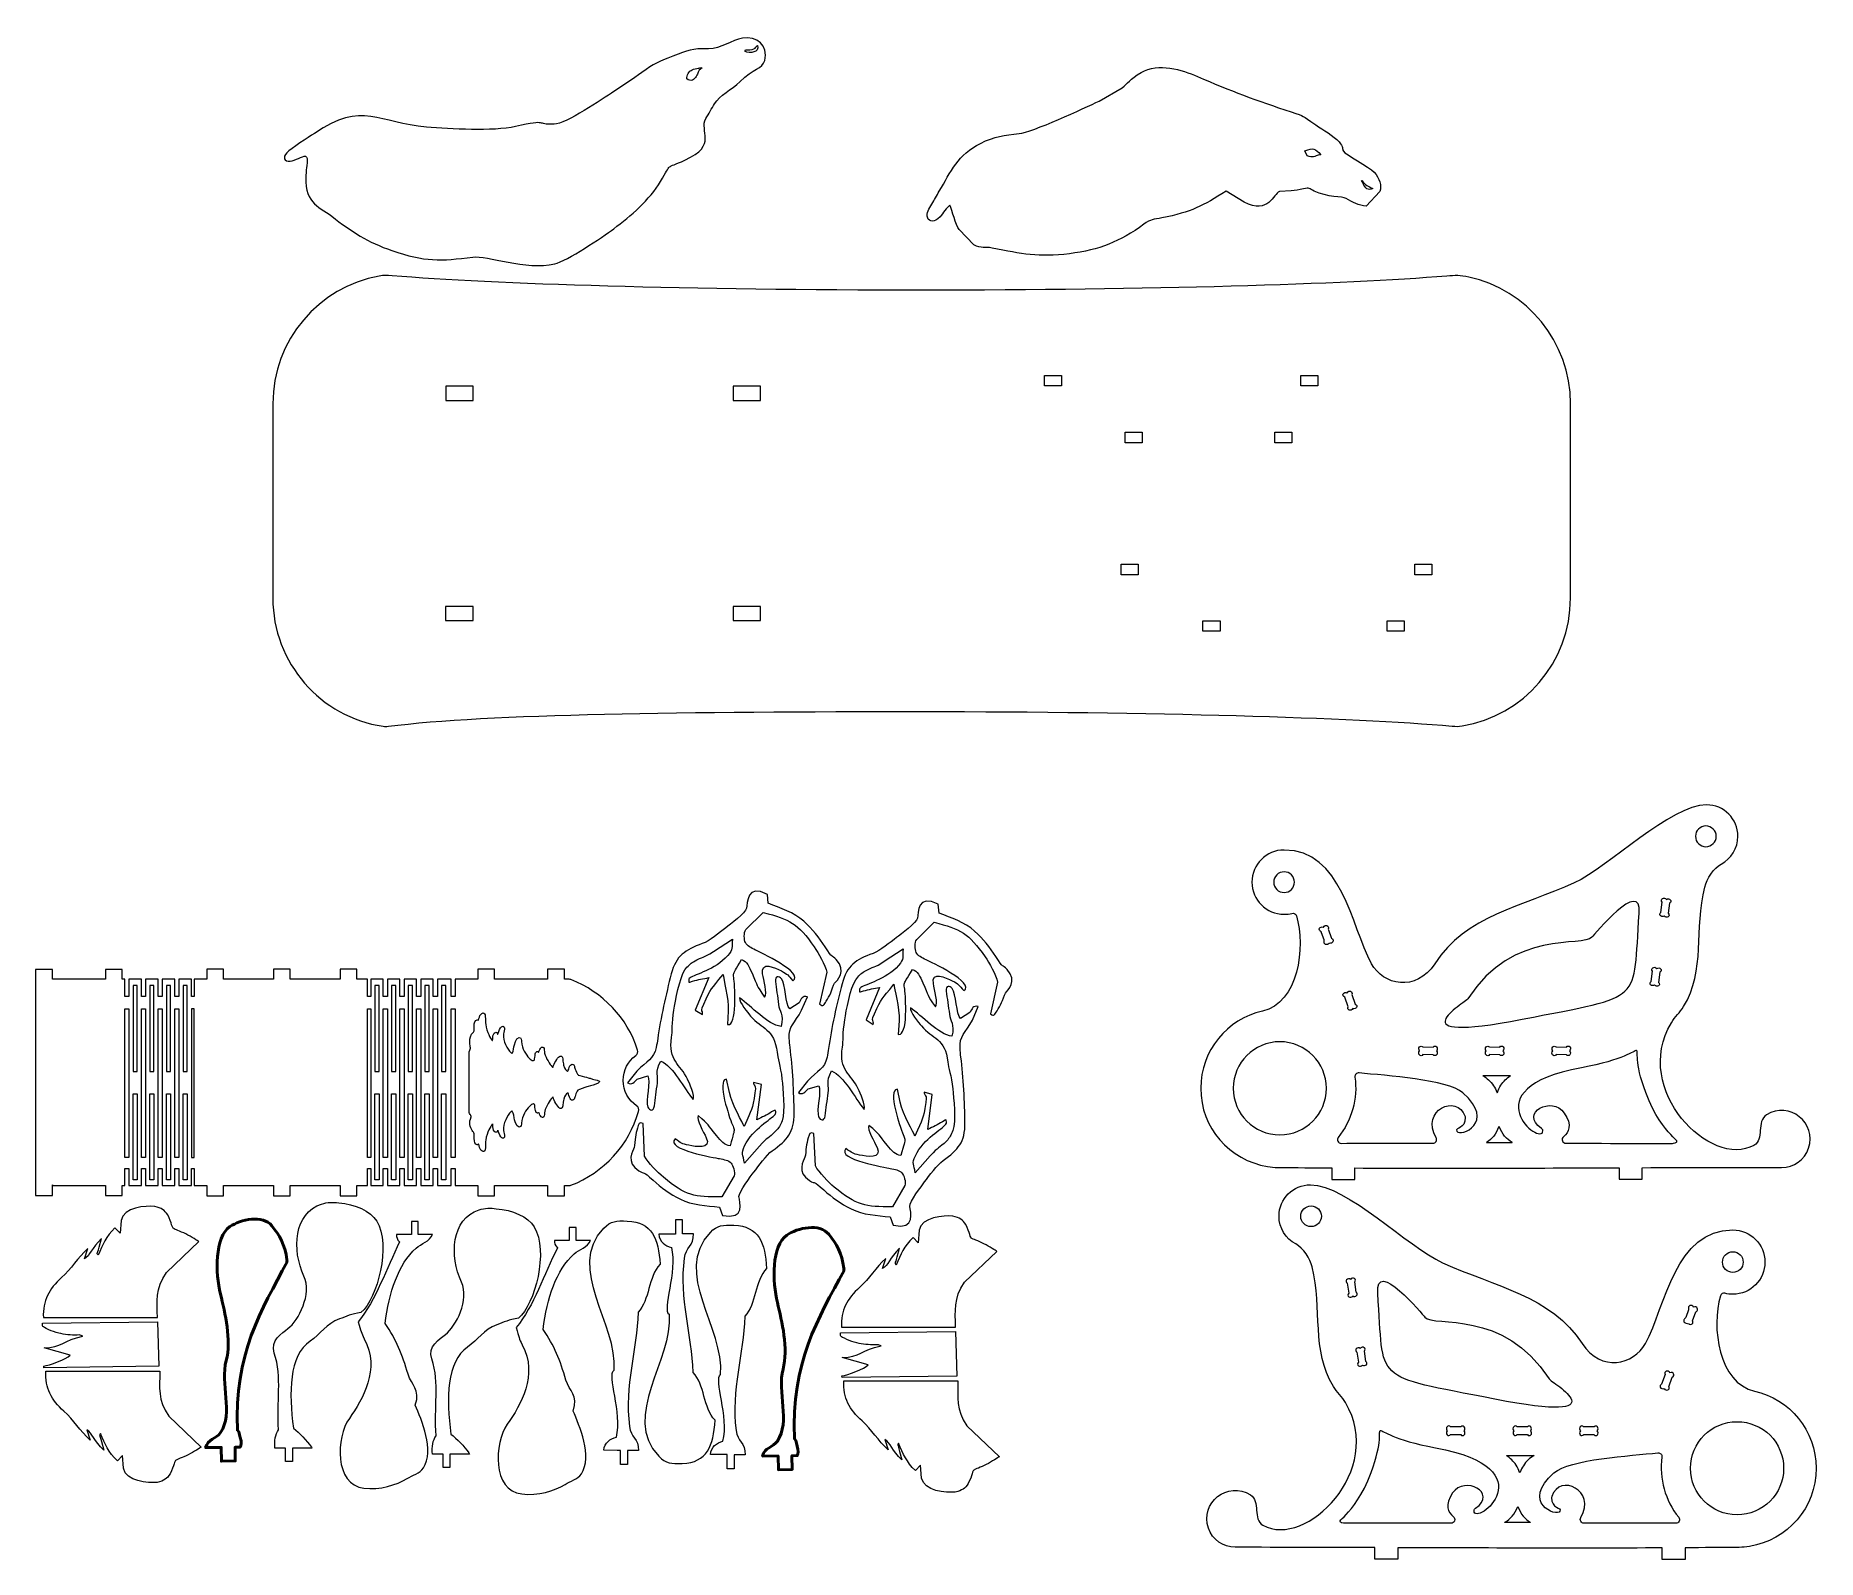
# Model space of a CAD drawing. Header units: centimetres. Extents: x -12413 to 28, y -61 to 2480.
# Drawn here: x -49.8 to 27.6, y -60.8 to 5.4 of the extents above; entities outside this region: 1.
import ezdxf

# ---------------------------------------------------------------- set-up
doc = ezdxf.new("R2010")
doc.units = ezdxf.units.CM
doc.header["$MEASUREMENT"] = 0
doc.layers.add('layer 1', color=7, linetype='Continuous')

msp = doc.modelspace()

# ---------------------------------------------------------------- linework, layer by layer
at = {"layer": 'layer 1', "color": 250, "lineweight": 20}
for points in [[(-31.94932, -10.49557), (-30.75716, -10.49557), (-30.75716, -9.87557), (-31.94932, -9.87557), (-31.94932, -10.49557)], [(-19.47109, -10.49448), (-18.27893, -10.49448), (-18.27893, -9.87448), (-19.47109, -9.87448), (-19.47109, -10.49448)], [(-31.95716, -20.0465), (-30.765, -20.0465), (-30.765, -19.43198), (-31.95716, -19.43198), (-31.95716, -20.0465)], [(-19.47893, -20.05198), (-18.28677, -20.05198), (-18.28677, -19.43746), (-19.47893, -19.43746), (-19.47893, -20.05198)]]:
    msp.add_lwpolyline(points, close=True, dxfattribs=at)
at = {"layer": 'layer 1', "color": 242, "lineweight": 9}
for points, knots in [([(-19.07128, 5.24814), (-18.46404, 5.35636), (-17.9208, 4.9256), (-18.1001, 4.28034), (-18.1001, 4.28034), (-18.20848, 3.89034), (-18.57016, 3.96566), (-19.18416, 3.35018), (-19.18416, 3.35018), (-19.52256, 3.01096), (-20.07542, 2.7598), (-20.27976, 2.39888), (-20.27976, 2.39888), (-20.4032, 2.18086), (-20.5361, 1.96784), (-20.65536, 1.75652), (-20.65536, 1.75652), (-20.96688, 1.20454), (-20.10782, 0.6083), (-21.56584, -0.05272), (-21.56584, -0.05272), (-22.4623, -0.45914), (-22.1033, -0.12506), (-22.62034, -0.97636), (-22.62034, -0.97636), (-23.1003, -1.76662), (-23.91504, -2.48558), (-24.65568, -3.03078), (-24.65568, -3.03078), (-25.1511, -3.39548), (-26.69008, -4.43134), (-27.2219, -4.55686), (-27.2219, -4.55686), (-28.46748, -4.8509), (-30.18282, -4.18348), (-30.77316, -4.26066), (-30.77316, -4.26066), (-32.1759, -4.44402), (-32.86206, -4.4711), (-34.29826, -3.97756), (-34.29826, -3.97756), (-35.3258, -3.62446), (-36.05078, -3.14694), (-36.90248, -2.49064), (-36.90248, -2.49064), (-37.5311, -2.00628), (-38.1293, -1.9255), (-38.01836, -0.53492), (-38.01836, -0.53492), (-38.00782, -0.40292), (-37.88232, 0.07852), (-38.04524, 0.11612), (-38.04524, 0.11612), (-38.16776, 0.1444), (-38.50066, -0.08218), (-38.7039, -0.1001), (-38.7039, -0.1001), (-38.97784, -0.12424), (-39.03396, 0.07834), (-38.85534, 0.26676), (-38.85534, 0.26676), (-38.66676, 0.46574), (-37.9261, 0.92248), (-37.65336, 1.11068), (-37.65336, 1.11068), (-35.5692, 2.5488), (-34.84548, 1.54716), (-32.7825, 1.38208), (-32.7825, 1.38208), (-31.73932, 1.2986), (-29.91672, 1.187), (-28.9208, 1.40884), (-28.9208, 1.40884), (-27.43852, 1.73902), (-28.09048, 1.47578), (-27.2465, 1.5059), (-27.2465, 1.5059), (-26.73948, 1.524), (-25.1489, 2.60078), (-24.65426, 2.92778), (-24.65426, 2.92778), (-24.2453, 3.19814), (-23.83464, 3.47088), (-23.4351, 3.75512), (-23.4351, 3.75512), (-22.89124, 4.14202), (-22.72786, 4.23106), (-22.09658, 4.46222), (-22.09658, 4.46222), (-21.4087, 4.7141), (-21.29248, 4.80632), (-20.53926, 4.78826), (-20.53926, 4.78826), (-20.01882, 4.77578), (-19.52116, 5.16796), (-19.07128, 5.24814)], [0, 0, 0, 0, 0.04, 0.04, 0.04, 0.04, 0.08, 0.08, 0.08, 0.08, 0.12, 0.12, 0.12, 0.12, 0.16, 0.16, 0.16, 0.16, 0.2, 0.2, 0.2, 0.2, 0.24, 0.24, 0.24, 0.24, 0.28, 0.28, 0.28, 0.28, 0.32, 0.32, 0.32, 0.32, 0.36, 0.36, 0.36, 0.36, 0.4, 0.4, 0.4, 0.4, 0.44, 0.44, 0.44, 0.44, 0.48, 0.48, 0.48, 0.48, 0.52, 0.52, 0.52, 0.52, 0.56, 0.56, 0.56, 0.56, 0.6, 0.6, 0.6, 0.6, 0.64, 0.64, 0.64, 0.64, 0.68, 0.68, 0.68, 0.68, 0.72, 0.72, 0.72, 0.72, 0.76, 0.76, 0.76, 0.76, 0.8, 0.8, 0.8, 0.8, 0.84, 0.84, 0.84, 0.84, 0.88, 0.88, 0.88, 0.88, 0.92, 0.92, 0.92, 0.92, 1, 1, 1, 1]), ([(-18.94134, 4.74228), (-18.94134, 4.74228), (-18.9635, 4.67672), (-18.9635, 4.67672), (-18.9635, 4.67672), (-18.74322, 4.56852), (-18.323, 4.61968), (-18.41324, 4.92778), (-18.41324, 4.92778), (-18.42028, 4.92452), (-18.42696, 4.9201), (-18.4336, 4.9142), (-18.4336, 4.9142), (-18.45102, 4.89872), (-18.46644, 4.87656), (-18.48158, 4.8586), (-18.48158, 4.8586), (-18.50696, 4.8285), (-18.53364, 4.8041), (-18.56812, 4.78452), (-18.56812, 4.78452), (-18.67178, 4.7257), (-18.82056, 4.72908), (-18.94134, 4.74228)], [0, 0, 0, 0, 0.14285714, 0.14285714, 0.14285714, 0.14285714, 0.28571429, 0.28571429, 0.28571429, 0.28571429, 0.42857143, 0.42857143, 0.42857143, 0.42857143, 0.57142857, 0.57142857, 0.57142857, 0.57142857, 0.71428571, 0.71428571, 0.71428571, 0.71428571, 1, 1, 1, 1]), ([(-21.4907, 3.47656), (-21.41518, 3.4229), (-21.32512, 3.38686), (-21.2346, 3.42756), (-21.2346, 3.42756), (-21.18234, 3.45106), (-21.13914, 3.49514), (-21.1054, 3.54056), (-21.1054, 3.54056), (-21.06284, 3.59788), (-21.02928, 3.66484), (-21.00286, 3.73104), (-21.00286, 3.73104), (-20.99358, 3.75432), (-20.98504, 3.77792), (-20.97728, 3.80176), (-20.97728, 3.80176), (-20.9714, 3.8198), (-20.96742, 3.8421), (-20.95174, 3.85472), (-20.95174, 3.85472), (-20.95174, 3.85472), (-20.81768, 3.96236), (-20.81768, 3.96236), (-20.81768, 3.96236), (-20.88402, 3.95854), (-20.96242, 3.9459), (-20.9908, 3.94068), (-20.9908, 3.94068), (-21.06896, 3.92626), (-21.1745, 3.9038), (-21.2474, 3.8722), (-21.2474, 3.8722), (-21.39584, 3.80784), (-21.49562, 3.63742), (-21.4907, 3.47656)], [0, 0, 0, 0, 0.1, 0.1, 0.1, 0.1, 0.2, 0.2, 0.2, 0.2, 0.3, 0.3, 0.3, 0.3, 0.4, 0.4, 0.4, 0.4, 0.5, 0.5, 0.5, 0.5, 0.6, 0.6, 0.6, 0.6, 0.7, 0.7, 0.7, 0.7, 0.8, 0.8, 0.8, 0.8, 1, 1, 1, 1]), ([(-36.59729, -45.34138), (-36.83811, -45.29946), (-37.09195, -45.31272), (-37.34049, -45.39076), (-37.34049, -45.39076), (-38.55171, -45.77104), (-38.63627, -47.39586), (-38.10767, -48.52408), (-38.10767, -48.52408), (-37.74707, -49.2937), (-38.34207, -50.4416), (-38.80297, -50.80302), (-38.80297, -50.80302), (-39.06345, -51.00726), (-39.58195, -51.30946), (-39.39683, -51.86184), (-39.39683, -51.86184), (-39.03863, -52.93056), (-39.31263, -53.98136), (-39.20991, -55.1982), (-39.20991, -55.1982), (-39.34937, -55.38524), (-39.40285, -55.68974), (-39.37113, -55.99536), (-39.37113, -55.99536), (-39.37113, -55.99536), (-39.04891, -55.99536), (-39.04891, -55.99536), (-39.04891, -55.99536), (-39.04891, -55.99536), (-38.90576, -55.99536), (-38.90576, -55.99536), (-38.90576, -55.99536), (-38.90576, -55.99536), (-38.90576, -56.57574), (-38.90576, -56.57574), (-38.90576, -56.57574), (-38.90576, -56.57574), (-38.60576, -56.57574), (-38.60576, -56.57574), (-38.60576, -56.57574), (-38.60576, -56.57574), (-38.60576, -55.99536), (-38.60576, -55.99536), (-38.60576, -55.99536), (-38.60576, -55.99536), (-38.44891, -55.99536), (-38.44891, -55.99536), (-38.44891, -55.99536), (-38.44891, -55.99536), (-37.76253, -55.99536), (-37.76253, -55.99536), (-37.76253, -55.99536), (-37.76759, -55.98108), (-37.77327, -55.96622), (-37.78011, -55.9503), (-37.78011, -55.9503), (-37.98813, -55.6552), (-38.30433, -55.34286), (-38.56561, -55.1262), (-38.56561, -55.1262), (-38.76013, -53.58888), (-38.77017, -51.98072), (-37.83825, -51.347), (-37.83825, -51.347), (-37.39367, -51.04468), (-37.13519, -50.58696), (-36.57021, -50.38394), (-36.57021, -50.38394), (-36.25389, -50.27026), (-36.05609, -50.16012), (-35.63401, -50.09854), (-35.63401, -50.09854), (-34.90829, -49.49702), (-34.32063, -47.16732), (-34.94611, -46.13432), (-34.94611, -46.13432), (-35.21931, -45.68306), (-35.90397, -45.38966), (-36.59729, -45.34138)], [0, 0, 0, 0, 0.04761905, 0.04761905, 0.04761905, 0.04761905, 0.0952381, 0.0952381, 0.0952381, 0.0952381, 0.14285714, 0.14285714, 0.14285714, 0.14285714, 0.19047619, 0.19047619, 0.19047619, 0.19047619, 0.23809524, 0.23809524, 0.23809524, 0.23809524, 0.28571429, 0.28571429, 0.28571429, 0.28571429, 0.33333333, 0.33333333, 0.33333333, 0.33333333, 0.38095238, 0.38095238, 0.38095238, 0.38095238, 0.42857143, 0.42857143, 0.42857143, 0.42857143, 0.47619048, 0.47619048, 0.47619048, 0.47619048, 0.52380952, 0.52380952, 0.52380952, 0.52380952, 0.57142857, 0.57142857, 0.57142857, 0.57142857, 0.61904762, 0.61904762, 0.61904762, 0.61904762, 0.66666667, 0.66666667, 0.66666667, 0.66666667, 0.71428571, 0.71428571, 0.71428571, 0.71428571, 0.76190476, 0.76190476, 0.76190476, 0.76190476, 0.80952381, 0.80952381, 0.80952381, 0.80952381, 0.85714286, 0.85714286, 0.85714286, 0.85714286, 0.9047619, 0.9047619, 0.9047619, 0.9047619, 1, 1, 1, 1]), ([(-29.75929, -45.59538), (-30.00011, -45.55346), (-30.25395, -45.56672), (-30.50249, -45.64476), (-30.50249, -45.64476), (-31.71371, -46.02504), (-31.79827, -47.64986), (-31.26967, -48.77808), (-31.26967, -48.77808), (-30.90907, -49.5477), (-31.50407, -50.6956), (-31.96497, -51.05702), (-31.96497, -51.05702), (-32.22545, -51.26126), (-32.74395, -51.56346), (-32.55883, -52.11584), (-32.55883, -52.11584), (-32.20063, -53.18456), (-32.47463, -54.23536), (-32.37191, -55.4522), (-32.37191, -55.4522), (-32.51137, -55.63924), (-32.56485, -55.94374), (-32.53313, -56.24936), (-32.53313, -56.24936), (-32.53313, -56.24936), (-32.21091, -56.24936), (-32.21091, -56.24936), (-32.21091, -56.24936), (-32.21091, -56.24936), (-32.06776, -56.24936), (-32.06776, -56.24936), (-32.06776, -56.24936), (-32.06776, -56.24936), (-32.06776, -56.82974), (-32.06776, -56.82974), (-32.06776, -56.82974), (-32.06776, -56.82974), (-31.76776, -56.82974), (-31.76776, -56.82974), (-31.76776, -56.82974), (-31.76776, -56.82974), (-31.76776, -56.24936), (-31.76776, -56.24936), (-31.76776, -56.24936), (-31.76776, -56.24936), (-31.61091, -56.24936), (-31.61091, -56.24936), (-31.61091, -56.24936), (-31.61091, -56.24936), (-30.92453, -56.24936), (-30.92453, -56.24936), (-30.92453, -56.24936), (-30.92959, -56.23508), (-30.93527, -56.22022), (-30.94211, -56.2043), (-30.94211, -56.2043), (-31.15013, -55.9092), (-31.46633, -55.59686), (-31.72761, -55.3802), (-31.72761, -55.3802), (-31.92213, -53.84288), (-31.93217, -52.23472), (-31.00025, -51.601), (-31.00025, -51.601), (-30.55567, -51.29868), (-30.29719, -50.84096), (-29.73221, -50.63794), (-29.73221, -50.63794), (-29.41589, -50.52426), (-29.21809, -50.41412), (-28.79601, -50.35254), (-28.79601, -50.35254), (-28.07029, -49.75102), (-27.48263, -47.42132), (-28.10811, -46.38832), (-28.10811, -46.38832), (-28.38131, -45.93706), (-29.06597, -45.64366), (-29.75929, -45.59538)], [0, 0, 0, 0, 0.04761905, 0.04761905, 0.04761905, 0.04761905, 0.0952381, 0.0952381, 0.0952381, 0.0952381, 0.14285714, 0.14285714, 0.14285714, 0.14285714, 0.19047619, 0.19047619, 0.19047619, 0.19047619, 0.23809524, 0.23809524, 0.23809524, 0.23809524, 0.28571429, 0.28571429, 0.28571429, 0.28571429, 0.33333333, 0.33333333, 0.33333333, 0.33333333, 0.38095238, 0.38095238, 0.38095238, 0.38095238, 0.42857143, 0.42857143, 0.42857143, 0.42857143, 0.47619048, 0.47619048, 0.47619048, 0.47619048, 0.52380952, 0.52380952, 0.52380952, 0.52380952, 0.57142857, 0.57142857, 0.57142857, 0.57142857, 0.61904762, 0.61904762, 0.61904762, 0.61904762, 0.66666667, 0.66666667, 0.66666667, 0.66666667, 0.71428571, 0.71428571, 0.71428571, 0.71428571, 0.76190476, 0.76190476, 0.76190476, 0.76190476, 0.80952381, 0.80952381, 0.80952381, 0.80952381, 0.85714286, 0.85714286, 0.85714286, 0.85714286, 0.9047619, 0.9047619, 0.9047619, 0.9047619, 1, 1, 1, 1]), ([(-35.50406, -57.73017), (-36.80308, -57.58915), (-36.7119, -55.51541), (-36.13739, -54.69935), (-36.13739, -54.69935), (-35.55349, -53.86994), (-34.78581, -52.56523), (-35.48653, -51.24613), (-35.48653, -51.24613), (-35.63542, -50.96584), (-35.61445, -50.93076), (-35.7583, -50.50248), (-35.7583, -50.50248), (-34.96867, -49.54863), (-34.53645, -48.19897), (-33.95557, -47.03633), (-33.95557, -47.03633), (-34.07127, -46.92097), (-34.09201, -46.83434), (-34.08471, -46.71696), (-34.08471, -46.71696), (-34.08471, -46.71696), (-33.60615, -46.71663), (-33.60615, -46.71663), (-33.60615, -46.71663), (-33.60615, -46.71663), (-33.4448, -46.71652), (-33.4448, -46.71652), (-33.4448, -46.71652), (-33.4448, -46.71652), (-33.4448, -46.14919), (-33.4448, -46.14919), (-33.4448, -46.14919), (-33.4448, -46.14919), (-33.1448, -46.14919), (-33.1448, -46.14919), (-33.1448, -46.14919), (-33.1448, -46.14919), (-33.1448, -46.71631), (-33.1448, -46.71631), (-33.1448, -46.71631), (-33.1448, -46.71631), (-33.00616, -46.71621), (-33.00616, -46.71621), (-33.00616, -46.71621), (-33.00616, -46.71621), (-32.5276, -46.71588), (-32.5276, -46.71588), (-32.5276, -46.71588), (-32.64344, -47.01964), (-33.01902, -47.1061), (-33.23793, -47.30361), (-33.23793, -47.30361), (-34.02317, -48.01218), (-34.40474, -49.21434), (-34.58265, -50.58681), (-34.58265, -50.58681), (-34.08917, -51.27872), (-33.84585, -51.92763), (-33.58984, -52.78624), (-33.58984, -52.78624), (-33.44668, -53.26634), (-33.02889, -53.42539), (-33.27575, -54.12686), (-33.27575, -54.12686), (-33.01283, -54.75568), (-32.42302, -56.09803), (-32.92203, -56.85125), (-32.92203, -56.85125), (-33.0841, -57.09593), (-33.39751, -57.17528), (-33.62983, -57.31349), (-33.62983, -57.31349), (-34.09298, -57.58909), (-34.81642, -57.82331), (-35.50406, -57.73017)], [0, 0, 0, 0, 0.05, 0.05, 0.05, 0.05, 0.1, 0.1, 0.1, 0.1, 0.15, 0.15, 0.15, 0.15, 0.2, 0.2, 0.2, 0.2, 0.25, 0.25, 0.25, 0.25, 0.3, 0.3, 0.3, 0.3, 0.35, 0.35, 0.35, 0.35, 0.4, 0.4, 0.4, 0.4, 0.45, 0.45, 0.45, 0.45, 0.5, 0.5, 0.5, 0.5, 0.55, 0.55, 0.55, 0.55, 0.6, 0.6, 0.6, 0.6, 0.65, 0.65, 0.65, 0.65, 0.7, 0.7, 0.7, 0.7, 0.75, 0.75, 0.75, 0.75, 0.8, 0.8, 0.8, 0.8, 0.85, 0.85, 0.85, 0.85, 0.9, 0.9, 0.9, 0.9, 1, 1, 1, 1]), ([(-28.64606, -57.98417), (-29.94508, -57.84315), (-29.8539, -55.76941), (-29.27939, -54.95335), (-29.27939, -54.95335), (-28.69549, -54.12394), (-27.92781, -52.81923), (-28.62853, -51.50013), (-28.62853, -51.50013), (-28.77742, -51.21984), (-28.75645, -51.18476), (-28.9003, -50.75648), (-28.9003, -50.75648), (-28.11067, -49.80263), (-27.67845, -48.45297), (-27.09757, -47.29033), (-27.09757, -47.29033), (-27.21327, -47.17497), (-27.23401, -47.08834), (-27.22671, -46.97096), (-27.22671, -46.97096), (-27.22671, -46.97096), (-26.74815, -46.97063), (-26.74815, -46.97063), (-26.74815, -46.97063), (-26.74815, -46.97063), (-26.5868, -46.97052), (-26.5868, -46.97052), (-26.5868, -46.97052), (-26.5868, -46.97052), (-26.5868, -46.40319), (-26.5868, -46.40319), (-26.5868, -46.40319), (-26.5868, -46.40319), (-26.2868, -46.40319), (-26.2868, -46.40319), (-26.2868, -46.40319), (-26.2868, -46.40319), (-26.2868, -46.97031), (-26.2868, -46.97031), (-26.2868, -46.97031), (-26.2868, -46.97031), (-26.14816, -46.97021), (-26.14816, -46.97021), (-26.14816, -46.97021), (-26.14816, -46.97021), (-25.6696, -46.96988), (-25.6696, -46.96988), (-25.6696, -46.96988), (-25.78544, -47.27364), (-26.16102, -47.3601), (-26.37993, -47.55761), (-26.37993, -47.55761), (-27.16517, -48.26618), (-27.54674, -49.46834), (-27.72465, -50.84081), (-27.72465, -50.84081), (-27.23117, -51.53272), (-26.98785, -52.18163), (-26.73184, -53.04024), (-26.73184, -53.04024), (-26.58868, -53.52034), (-26.17089, -53.67939), (-26.41775, -54.38086), (-26.41775, -54.38086), (-26.15483, -55.00968), (-25.56502, -56.35203), (-26.06403, -57.10525), (-26.06403, -57.10525), (-26.2261, -57.34993), (-26.53951, -57.42928), (-26.77183, -57.56749), (-26.77183, -57.56749), (-27.23498, -57.84309), (-27.95842, -58.07731), (-28.64606, -57.98417)], [0, 0, 0, 0, 0.05, 0.05, 0.05, 0.05, 0.1, 0.1, 0.1, 0.1, 0.15, 0.15, 0.15, 0.15, 0.2, 0.2, 0.2, 0.2, 0.25, 0.25, 0.25, 0.25, 0.3, 0.3, 0.3, 0.3, 0.35, 0.35, 0.35, 0.35, 0.4, 0.4, 0.4, 0.4, 0.45, 0.45, 0.45, 0.45, 0.5, 0.5, 0.5, 0.5, 0.55, 0.55, 0.55, 0.55, 0.6, 0.6, 0.6, 0.6, 0.65, 0.65, 0.65, 0.65, 0.7, 0.7, 0.7, 0.7, 0.75, 0.75, 0.75, 0.75, 0.8, 0.8, 0.8, 0.8, 0.85, 0.85, 0.85, 0.85, 0.9, 0.9, 0.9, 0.9, 1, 1, 1, 1]), ([(-24.36095, -56.09473), (-24.36095, -56.09473), (-24.36095, -56.70781), (-24.36095, -56.70781), (-24.36095, -56.70781), (-24.36095, -56.70781), (-24.06095, -56.70781), (-24.06095, -56.70781), (-24.06095, -56.70781), (-24.06095, -56.70781), (-24.06095, -56.09786), (-24.06095, -56.09786), (-24.06095, -56.09786), (-24.06095, -56.09786), (-23.91061, -56.09943), (-23.91061, -56.09943), (-23.91061, -56.09943), (-23.91061, -56.09943), (-23.57533, -56.10294), (-23.57533, -56.10294), (-23.57533, -56.10294), (-23.57827, -55.56818), (-23.91478, -55.52918), (-23.97547, -55.0498), (-23.97547, -55.0498), (-24.20071, -53.27011), (-23.64598, -51.7289), (-23.5946, -50.08599), (-23.5946, -50.08599), (-23.09957, -49.56287), (-23.15953, -48.55407), (-22.64777, -48.00515), (-22.64777, -48.00515), (-22.70491, -46.89815), (-22.99601, -46.16511), (-24.06837, -46.12924), (-24.06837, -46.12924), (-24.06897, -46.12922), (-24.06957, -46.12921), (-24.07015, -46.12918), (-24.07015, -46.12918), (-24.54079, -46.10991), (-24.78961, -46.12527), (-25.08956, -46.44091), (-25.08956, -46.44091), (-26.74656, -48.18436), (-24.46367, -50.62604), (-24.64498, -52.61349), (-24.64498, -52.61349), (-24.95944, -52.8001), (-24.27413, -54.46365), (-24.54438, -55.51116), (-24.54438, -55.51116), (-24.8015, -55.59156), (-25.06792, -55.74739), (-25.08583, -56.08716), (-25.08583, -56.08716), (-25.08583, -56.08716), (-24.51058, -56.09317), (-24.51058, -56.09317), (-24.51058, -56.09317), (-24.51058, -56.09317), (-24.36095, -56.09473), (-24.36095, -56.09473)], [0, 0, 0, 0, 0.05882353, 0.05882353, 0.05882353, 0.05882353, 0.11764706, 0.11764706, 0.11764706, 0.11764706, 0.17647059, 0.17647059, 0.17647059, 0.17647059, 0.23529412, 0.23529412, 0.23529412, 0.23529412, 0.29411765, 0.29411765, 0.29411765, 0.29411765, 0.35294118, 0.35294118, 0.35294118, 0.35294118, 0.41176471, 0.41176471, 0.41176471, 0.41176471, 0.47058824, 0.47058824, 0.47058824, 0.47058824, 0.52941176, 0.52941176, 0.52941176, 0.52941176, 0.58823529, 0.58823529, 0.58823529, 0.58823529, 0.64705882, 0.64705882, 0.64705882, 0.64705882, 0.70588235, 0.70588235, 0.70588235, 0.70588235, 0.76470588, 0.76470588, 0.76470588, 0.76470588, 0.82352941, 0.82352941, 0.82352941, 0.82352941, 0.88235294, 0.88235294, 0.88235294, 0.88235294, 1, 1, 1, 1]), ([(-21.97295, -46.69439), (-21.97295, -46.69439), (-21.97295, -46.08131), (-21.97295, -46.08131), (-21.97295, -46.08131), (-21.97295, -46.08131), (-21.67295, -46.08131), (-21.67295, -46.08131), (-21.67295, -46.08131), (-21.67295, -46.08131), (-21.67295, -46.69126), (-21.67295, -46.69126), (-21.67295, -46.69126), (-21.67295, -46.69126), (-21.52261, -46.68969), (-21.52261, -46.68969), (-21.52261, -46.68969), (-21.52261, -46.68969), (-21.18733, -46.68618), (-21.18733, -46.68618), (-21.18733, -46.68618), (-21.19027, -47.22094), (-21.52678, -47.25994), (-21.58747, -47.73932), (-21.58747, -47.73932), (-21.81271, -49.51901), (-21.25798, -51.06022), (-21.2066, -52.70313), (-21.2066, -52.70313), (-20.71157, -53.22625), (-20.77153, -54.23505), (-20.25977, -54.78397), (-20.25977, -54.78397), (-20.31691, -55.89097), (-20.60801, -56.62401), (-21.68037, -56.65988), (-21.68037, -56.65988), (-21.68097, -56.6599), (-21.68157, -56.65991), (-21.68215, -56.65994), (-21.68215, -56.65994), (-22.15279, -56.67921), (-22.40161, -56.66385), (-22.70156, -56.34821), (-22.70156, -56.34821), (-24.35856, -54.60476), (-22.07567, -52.16308), (-22.25698, -50.17563), (-22.25698, -50.17563), (-22.57144, -49.98902), (-21.88613, -48.32547), (-22.15638, -47.27796), (-22.15638, -47.27796), (-22.4135, -47.19756), (-22.67992, -47.04173), (-22.69783, -46.70196), (-22.69783, -46.70196), (-22.69783, -46.70196), (-22.12258, -46.69595), (-22.12258, -46.69595), (-22.12258, -46.69595), (-22.12258, -46.69595), (-21.97295, -46.69439), (-21.97295, -46.69439)], [0, 0, 0, 0, 0.05882353, 0.05882353, 0.05882353, 0.05882353, 0.11764706, 0.11764706, 0.11764706, 0.11764706, 0.17647059, 0.17647059, 0.17647059, 0.17647059, 0.23529412, 0.23529412, 0.23529412, 0.23529412, 0.29411765, 0.29411765, 0.29411765, 0.29411765, 0.35294118, 0.35294118, 0.35294118, 0.35294118, 0.41176471, 0.41176471, 0.41176471, 0.41176471, 0.47058824, 0.47058824, 0.47058824, 0.47058824, 0.52941176, 0.52941176, 0.52941176, 0.52941176, 0.58823529, 0.58823529, 0.58823529, 0.58823529, 0.64705882, 0.64705882, 0.64705882, 0.64705882, 0.70588235, 0.70588235, 0.70588235, 0.70588235, 0.76470588, 0.76470588, 0.76470588, 0.76470588, 0.82352941, 0.82352941, 0.82352941, 0.82352941, 0.88235294, 0.88235294, 0.88235294, 0.88235294, 1, 1, 1, 1]), ([(-19.73195, -56.27573), (-19.73195, -56.27573), (-19.73195, -56.88881), (-19.73195, -56.88881), (-19.73195, -56.88881), (-19.73195, -56.88881), (-19.43195, -56.88881), (-19.43195, -56.88881), (-19.43195, -56.88881), (-19.43195, -56.88881), (-19.43195, -56.27886), (-19.43195, -56.27886), (-19.43195, -56.27886), (-19.43195, -56.27886), (-19.28161, -56.28043), (-19.28161, -56.28043), (-19.28161, -56.28043), (-19.28161, -56.28043), (-18.94633, -56.28394), (-18.94633, -56.28394), (-18.94633, -56.28394), (-18.94927, -55.74918), (-19.28578, -55.71018), (-19.34647, -55.2308), (-19.34647, -55.2308), (-19.57171, -53.45111), (-19.01698, -51.9099), (-18.9656, -50.26699), (-18.9656, -50.26699), (-18.47057, -49.74387), (-18.53053, -48.73507), (-18.01877, -48.18615), (-18.01877, -48.18615), (-18.07591, -47.07915), (-18.36701, -46.34611), (-19.43937, -46.31024), (-19.43937, -46.31024), (-19.43997, -46.31022), (-19.44057, -46.31021), (-19.44115, -46.31018), (-19.44115, -46.31018), (-19.91179, -46.29091), (-20.16061, -46.30627), (-20.46056, -46.62191), (-20.46056, -46.62191), (-22.11756, -48.36536), (-19.83467, -50.80704), (-20.01598, -52.79449), (-20.01598, -52.79449), (-20.33044, -52.9811), (-19.64513, -54.64465), (-19.91538, -55.69216), (-19.91538, -55.69216), (-20.1725, -55.77256), (-20.43892, -55.92839), (-20.45683, -56.26816), (-20.45683, -56.26816), (-20.45683, -56.26816), (-19.88158, -56.27417), (-19.88158, -56.27417), (-19.88158, -56.27417), (-19.88158, -56.27417), (-19.73195, -56.27573), (-19.73195, -56.27573)], [0, 0, 0, 0, 0.05882353, 0.05882353, 0.05882353, 0.05882353, 0.11764706, 0.11764706, 0.11764706, 0.11764706, 0.17647059, 0.17647059, 0.17647059, 0.17647059, 0.23529412, 0.23529412, 0.23529412, 0.23529412, 0.29411765, 0.29411765, 0.29411765, 0.29411765, 0.35294118, 0.35294118, 0.35294118, 0.35294118, 0.41176471, 0.41176471, 0.41176471, 0.41176471, 0.47058824, 0.47058824, 0.47058824, 0.47058824, 0.52941176, 0.52941176, 0.52941176, 0.52941176, 0.58823529, 0.58823529, 0.58823529, 0.58823529, 0.64705882, 0.64705882, 0.64705882, 0.64705882, 0.70588235, 0.70588235, 0.70588235, 0.70588235, 0.76470588, 0.76470588, 0.76470588, 0.76470588, 0.82352941, 0.82352941, 0.82352941, 0.82352941, 0.88235294, 0.88235294, 0.88235294, 0.88235294, 1, 1, 1, 1]), ([(-49.45936, -50.56684), (-49.45133, -50.71311), (-49.52717, -50.6927), (-49.1872, -50.84898), (-49.1872, -50.84898), (-49.05316, -50.9106), (-48.9083, -50.95966), (-48.75236, -50.99811), (-48.75236, -50.99811), (-48.50346, -51.05946), (-48.22355, -51.08904), (-47.96187, -51.0815), (-47.96187, -51.0815), (-47.7884, -51.07653), (-47.84308, -51.06653), (-47.70262, -51.12847), (-47.70262, -51.12847), (-48.52917, -51.29516), (-48.64554, -51.63582), (-49.39, -51.63966), (-49.39, -51.63966), (-49.39, -51.63966), (-48.26461, -51.94866), (-48.26461, -51.94866), (-48.26461, -51.94866), (-48.40208, -52.13159), (-49.18389, -52.39768), (-49.39985, -52.43421), (-49.39985, -52.43421), (-49.39985, -52.43421), (-49.39768, -52.50226), (-49.39768, -52.50226), (-49.39768, -52.50226), (-49.39768, -52.50226), (-44.41174, -52.43768), (-44.41174, -52.43768), (-44.41174, -52.43768), (-44.41174, -52.43768), (-44.47341, -50.50226), (-44.47341, -50.50226), (-44.47341, -50.50226), (-44.47341, -50.50226), (-49.45936, -50.56684), (-49.45936, -50.56684)], [0, 0, 0, 0, 0.08333333, 0.08333333, 0.08333333, 0.08333333, 0.16666667, 0.16666667, 0.16666667, 0.16666667, 0.25, 0.25, 0.25, 0.25, 0.33333333, 0.33333333, 0.33333333, 0.33333333, 0.41666667, 0.41666667, 0.41666667, 0.41666667, 0.5, 0.5, 0.5, 0.5, 0.58333333, 0.58333333, 0.58333333, 0.58333333, 0.66666667, 0.66666667, 0.66666667, 0.66666667, 0.75, 0.75, 0.75, 0.75, 0.83333333, 0.83333333, 0.83333333, 0.83333333, 1, 1, 1, 1]), ([(-14.80736, -50.99017), (-14.79933, -51.13644), (-14.87517, -51.11603), (-14.5352, -51.27231), (-14.5352, -51.27231), (-14.40116, -51.33393), (-14.2563, -51.38299), (-14.10036, -51.42144), (-14.10036, -51.42144), (-13.85146, -51.48279), (-13.57155, -51.51237), (-13.30987, -51.50483), (-13.30987, -51.50483), (-13.1364, -51.49986), (-13.19108, -51.48986), (-13.05062, -51.5518), (-13.05062, -51.5518), (-13.87717, -51.71849), (-13.99354, -52.05915), (-14.738, -52.06299), (-14.738, -52.06299), (-14.738, -52.06299), (-13.61261, -52.37199), (-13.61261, -52.37199), (-13.61261, -52.37199), (-13.75008, -52.55492), (-14.53189, -52.82101), (-14.74785, -52.85754), (-14.74785, -52.85754), (-14.74785, -52.85754), (-14.74568, -52.92559), (-14.74568, -52.92559), (-14.74568, -52.92559), (-14.74568, -52.92559), (-9.75974, -52.86101), (-9.75974, -52.86101), (-9.75974, -52.86101), (-9.75974, -52.86101), (-9.82141, -50.92559), (-9.82141, -50.92559), (-9.82141, -50.92559), (-9.82141, -50.92559), (-14.80736, -50.99017), (-14.80736, -50.99017)], [0, 0, 0, 0, 0.08333333, 0.08333333, 0.08333333, 0.08333333, 0.16666667, 0.16666667, 0.16666667, 0.16666667, 0.25, 0.25, 0.25, 0.25, 0.33333333, 0.33333333, 0.33333333, 0.33333333, 0.41666667, 0.41666667, 0.41666667, 0.41666667, 0.5, 0.5, 0.5, 0.5, 0.58333333, 0.58333333, 0.58333333, 0.58333333, 0.66666667, 0.66666667, 0.66666667, 0.66666667, 0.75, 0.75, 0.75, 0.75, 0.83333333, 0.83333333, 0.83333333, 0.83333333, 1, 1, 1, 1])]:
    msp.add_open_spline(points, degree=3, knots=knots, dxfattribs=at)
at = {"layer": 'layer 1', "color": 142, "lineweight": 9}
for points, knots in [([(-8.73416, 0.67729), (-9.69988, 0.2082), (-10.03692, -0.56809), (-10.52245, -1.3967), (-10.52245, -1.3967), (-10.64035, -1.59792), (-10.73543, -1.77095), (-10.84699, -1.96952), (-10.84699, -1.96952), (-10.95161, -2.1557), (-11.11556, -2.33133), (-11.02584, -2.56684), (-11.02584, -2.56684), (-10.97641, -2.69658), (-10.72604, -2.80432), (-10.49038, -2.51652), (-10.49038, -2.51652), (-10.36988, -2.36938), (-10.18748, -2.10802), (-10.05928, -2.00384), (-10.05928, -2.00384), (-9.9853, -2.23499), (-9.7955, -2.8753), (-9.66095, -3.06758), (-9.66095, -3.06758), (-9.66095, -3.06758), (-9.01864, -3.73143), (-9.01864, -3.73143), (-9.01864, -3.73143), (-8.68506, -3.90151), (-8.54658, -3.8057), (-8.22295, -3.87053), (-8.22295, -3.87053), (-6.94186, -4.12713), (-6.21729, -4.28447), (-4.87475, -4.11605), (-4.87475, -4.11605), (-3.56525, -3.95176), (-2.68728, -3.5989), (-1.63782, -2.83484), (-1.63782, -2.83484), (-1.34483, -2.60169), (-1.22146, -2.63914), (-0.85333, -2.56367), (-0.85333, -2.56367), (0.42678, -2.3013), (0.91473, -2.04473), (1.93007, -1.39813), (1.93007, -1.39813), (1.93007, -1.39813), (2.71045, -1.87736), (2.71045, -1.87736), (2.71045, -1.87736), (3.78551, -2.42328), (3.98462, -1.52651), (4.24221, -1.4096), (4.24221, -1.4096), (4.24221, -1.4096), (4.75377, -1.38724), (4.75377, -1.38724), (4.75377, -1.38724), (4.93357, -1.37324), (5.09508, -1.34842), (5.28495, -1.30082), (5.28495, -1.30082), (5.56827, -1.22979), (5.52494, -1.29158), (5.7529, -1.39873), (5.7529, -1.39873), (6.33747, -1.67354), (6.97294, -1.62128), (7.14388, -1.72039), (7.14388, -1.72039), (7.41641, -1.87839), (7.69881, -2.01695), (8.00517, -2.05077), (8.00517, -2.05077), (8.00517, -2.05077), (8.60065, -1.41391), (8.60065, -1.41391), (8.60065, -1.41391), (8.70309, -1.16151), (8.5868, -0.83356), (8.36057, -0.57552), (8.36057, -0.57552), (8.1612, -0.3481), (7.08926, 0.21283), (7.02156, 0.33488), (7.02156, 0.33488), (6.95415, 0.45642), (7.04793, 0.50298), (6.83546, 0.73847), (6.83546, 0.73847), (6.59121, 1.00915), (6.14192, 1.26832), (5.82461, 1.47969), (5.82461, 1.47969), (5.15528, 1.92548), (5.39888, 1.82851), (4.75163, 2.04287), (4.75163, 2.04287), (3.2672, 2.53454), (2.09624, 2.96601), (0.69054, 3.58008), (0.69054, 3.58008), (0.00393, 3.88003), (-0.99703, 4.19439), (-1.75689, 3.7533), (-1.75689, 3.7533), (-2.25042, 3.4668), (-2.34011, 3.27322), (-2.58788, 3.09112), (-2.58788, 3.09112), (-2.58788, 3.09112), (-3.58582, 2.51265), (-3.58582, 2.51265), (-3.58582, 2.51265), (-4.20504, 2.2118), (-6.51714, 1.14796), (-7.0568, 1.10009), (-7.0568, 1.10009), (-7.6992, 1.04309), (-8.11246, 0.97923), (-8.73416, 0.67729)], [0, 0, 0, 0, 0.03125, 0.03125, 0.03125, 0.03125, 0.0625, 0.0625, 0.0625, 0.0625, 0.09375, 0.09375, 0.09375, 0.09375, 0.125, 0.125, 0.125, 0.125, 0.15625, 0.15625, 0.15625, 0.15625, 0.1875, 0.1875, 0.1875, 0.1875, 0.21875, 0.21875, 0.21875, 0.21875, 0.25, 0.25, 0.25, 0.25, 0.28125, 0.28125, 0.28125, 0.28125, 0.3125, 0.3125, 0.3125, 0.3125, 0.34375, 0.34375, 0.34375, 0.34375, 0.375, 0.375, 0.375, 0.375, 0.40625, 0.40625, 0.40625, 0.40625, 0.4375, 0.4375, 0.4375, 0.4375, 0.46875, 0.46875, 0.46875, 0.46875, 0.5, 0.5, 0.5, 0.5, 0.53125, 0.53125, 0.53125, 0.53125, 0.5625, 0.5625, 0.5625, 0.5625, 0.59375, 0.59375, 0.59375, 0.59375, 0.625, 0.625, 0.625, 0.625, 0.65625, 0.65625, 0.65625, 0.65625, 0.6875, 0.6875, 0.6875, 0.6875, 0.71875, 0.71875, 0.71875, 0.71875, 0.75, 0.75, 0.75, 0.75, 0.78125, 0.78125, 0.78125, 0.78125, 0.8125, 0.8125, 0.8125, 0.8125, 0.84375, 0.84375, 0.84375, 0.84375, 0.875, 0.875, 0.875, 0.875, 0.90625, 0.90625, 0.90625, 0.90625, 0.9375, 0.9375, 0.9375, 0.9375, 1, 1, 1, 1]), ([(5.45164, 0.13831), (5.71823, 0.04704), (5.71353, 0.10928), (6.03858, 0.18487), (6.03858, 0.18487), (5.79306, 0.44472), (5.70975, 0.51449), (5.34893, 0.34966), (5.34893, 0.34966), (5.34893, 0.34966), (5.45164, 0.13831), (5.45164, 0.13831)], [0, 0, 0, 0, 0.25, 0.25, 0.25, 0.25, 0.5, 0.5, 0.5, 0.5, 1, 1, 1, 1]), ([(7.87537, -1.05818), (7.98096, -1.28011), (8.08571, -1.39207), (8.30536, -1.28086), (8.30536, -1.28086), (8.09214, -1.18869), (7.9647, -1.13988), (7.83883, -0.94474), (7.83883, -0.94474), (7.83163, -0.93359), (7.82324, -0.9354), (7.81508, -0.93138), (7.81508, -0.93138), (7.81508, -0.93138), (7.87537, -1.05818), (7.87537, -1.05818)], [0, 0, 0, 0, 0.2, 0.2, 0.2, 0.2, 0.4, 0.4, 0.4, 0.4, 0.6, 0.6, 0.6, 0.6, 1, 1, 1, 1]), ([(-22.61205, -39.18754), (-22.88086, -39.6505), (-22.71377, -39.85828), (-22.75954, -40.13523), (-22.75954, -40.13523), (-22.81444, -40.46744), (-22.8458, -40.82257), (-22.89379, -41.13203), (-22.89379, -41.13203), (-22.93422, -41.39268), (-23.10528, -41.3342), (-23.17787, -41.17663), (-23.17787, -41.17663), (-23.291, -40.93108), (-23.04023, -40.03144), (-23.17538, -39.82619), (-23.17538, -39.82619), (-23.17538, -39.82619), (-23.63493, -39.96414), (-23.63493, -39.96414), (-23.63493, -39.96414), (-23.76762, -40.09364), (-23.86443, -40.24336), (-24.05576, -40.12609), (-24.05576, -40.12609), (-24.05576, -40.12609), (-23.6543, -39.62462), (-23.6543, -39.62462), (-23.6543, -39.62462), (-23.22155, -39.15493), (-22.92014, -39.11135), (-22.81305, -38.58536), (-22.81305, -38.58536), (-22.79082, -38.47621), (-22.76625, -38.32622), (-22.74911, -38.20616), (-22.74911, -38.20616), (-22.62632, -37.3466), (-22.38574, -36.25379), (-22.15952, -35.39904), (-22.15952, -35.39904), (-21.94844, -34.60145), (-21.56577, -34.3579), (-20.81156, -34.07929), (-20.81156, -34.07929), (-20.51227, -33.96873), (-20.0573, -33.59752), (-19.79166, -33.39495), (-19.79166, -33.39495), (-19.62456, -33.26751), (-18.92277, -32.73341), (-18.88929, -32.54444), (-18.88929, -32.54444), (-18.84876, -32.31577), (-18.90524, -31.47411), (-17.98047, -31.94034), (-17.98047, -31.94034), (-17.98047, -31.94034), (-17.9467, -32.32681), (-17.9467, -32.32681), (-17.9467, -32.32681), (-17.41959, -32.53941), (-16.82819, -32.72777), (-16.40626, -33.10984), (-16.40626, -33.10984), (-16.02683, -33.45342), (-15.73565, -33.81702), (-15.48198, -34.21929), (-15.48198, -34.21929), (-15.12974, -34.77789), (-15.21701, -34.53267), (-14.9938, -34.77615), (-14.9938, -34.77615), (-14.52115, -35.29175), (-14.97227, -35.67937), (-15.06547, -35.80529), (-15.06547, -35.80529), (-15.12439, -35.88492), (-15.18802, -36.12596), (-15.23347, -36.21898), (-15.23347, -36.21898), (-15.30072, -36.3566), (-15.3536, -36.45768), (-15.42923, -36.58067), (-15.42923, -36.58067), (-15.5226, -36.73251), (-15.56064, -36.83214), (-15.71773, -36.70639), (-15.71773, -36.70639), (-15.71773, -36.70639), (-15.40477, -35.32518), (-15.40477, -35.32518), (-15.40477, -35.32518), (-15.46942, -35.01385), (-15.77427, -34.47737), (-15.94865, -34.22574), (-15.94865, -34.22574), (-16.66021, -33.19895), (-17.02119, -33.02103), (-18.1631, -32.72884), (-18.1631, -32.72884), (-18.1631, -32.72884), (-18.91999, -33.47147), (-18.91999, -33.47147), (-18.91999, -33.47147), (-19.01998, -33.59972), (-18.99839, -33.92186), (-18.94318, -34.03544), (-18.94318, -34.03544), (-18.86644, -34.19327), (-18.70354, -34.26145), (-18.50459, -34.36114), (-18.50459, -34.36114), (-18.35645, -34.43536), (-16.34408, -35.36292), (-16.87682, -35.69838), (-16.87682, -35.69838), (-17.09906, -35.44481), (-17.08449, -35.41315), (-17.37929, -35.26876), (-17.37929, -35.26876), (-17.66189, -35.13036), (-18.28716, -34.82245), (-18.19706, -35.38771), (-18.19706, -35.38771), (-18.15305, -35.66382), (-17.97111, -36.25995), (-18.11026, -36.40345), (-18.11026, -36.40345), (-18.49414, -35.85556), (-18.38689, -35.95199), (-18.65312, -35.36083), (-18.65312, -35.36083), (-18.77733, -35.08505), (-18.8814, -34.8406), (-19.10363, -34.77474), (-19.10363, -34.77474), (-19.61489, -35.65212), (-19.43369, -35.14657), (-19.40224, -36.13008), (-19.40224, -36.13008), (-19.39391, -36.39073), (-19.37664, -37.10791), (-19.48622, -37.36559), (-19.48622, -37.36559), (-19.55941, -37.53771), (-19.56569, -37.61134), (-19.72159, -37.59934), (-19.72159, -37.59934), (-19.72159, -37.59934), (-19.68555, -37.01204), (-19.68555, -37.01204), (-19.68555, -37.01204), (-19.66083, -36.43898), (-19.90079, -35.59868), (-19.91317, -35.41843), (-19.91317, -35.41843), (-20.45182, -36.10618), (-20.43367, -35.98269), (-20.75176, -36.70737), (-20.75176, -36.70737), (-20.87848, -36.99607), (-20.82898, -36.9504), (-20.81079, -37.0482), (-20.81079, -37.0482), (-20.79846, -37.11447), (-20.79109, -37.07307), (-20.81022, -37.16175), (-20.81022, -37.16175), (-20.81022, -37.16175), (-21.12023, -36.97173), (-21.12023, -36.97173), (-21.12023, -36.97173), (-21.12023, -36.97173), (-20.52745, -35.557), (-20.52745, -35.557), (-20.52745, -35.557), (-20.77739, -35.60389), (-20.99195, -35.63544), (-21.23227, -35.71156), (-21.23227, -35.71156), (-21.48179, -35.7906), (-21.37575, -35.7395), (-21.40053, -35.71872), (-21.40053, -35.71872), (-21.39749, -35.6326), (-21.41336, -35.61854), (-21.34385, -35.56618), (-21.34385, -35.56618), (-21.13851, -35.41152), (-20.26547, -35.23074), (-19.70629, -34.60299), (-19.70629, -34.60299), (-19.44987, -34.31513), (-19.55293, -34.25768), (-19.5025, -33.88493), (-19.5025, -33.88493), (-19.5025, -33.88493), (-20.33016, -34.4194), (-20.33016, -34.4194), (-20.33016, -34.4194), (-20.78873, -34.72902), (-20.7579, -34.61467), (-21.19463, -34.86672), (-21.19463, -34.86672), (-21.33343, -34.94683), (-21.44676, -35.05503), (-21.56675, -35.22425), (-21.56675, -35.22425), (-21.81397, -35.57289), (-21.97622, -36.57491), (-22.04169, -36.97093), (-22.04169, -36.97093), (-22.13702, -37.54761), (-22.10403, -37.90367), (-22.14349, -38.1488), (-22.14349, -38.1488), (-22.30902, -39.17725), (-21.77087, -39.29743), (-21.45459, -39.96604), (-21.45459, -39.96604), (-21.38158, -40.12036), (-21.12171, -40.69948), (-21.20455, -40.85544), (-21.20455, -40.85544), (-21.5951, -40.38122), (-22.07605, -39.40059), (-22.61205, -39.18754)], [0, 0, 0, 0, 0.01724138, 0.01724138, 0.01724138, 0.01724138, 0.03448276, 0.03448276, 0.03448276, 0.03448276, 0.05172414, 0.05172414, 0.05172414, 0.05172414, 0.06896552, 0.06896552, 0.06896552, 0.06896552, 0.0862069, 0.0862069, 0.0862069, 0.0862069, 0.10344828, 0.10344828, 0.10344828, 0.10344828, 0.12068966, 0.12068966, 0.12068966, 0.12068966, 0.13793103, 0.13793103, 0.13793103, 0.13793103, 0.15517241, 0.15517241, 0.15517241, 0.15517241, 0.17241379, 0.17241379, 0.17241379, 0.17241379, 0.18965517, 0.18965517, 0.18965517, 0.18965517, 0.20689655, 0.20689655, 0.20689655, 0.20689655, 0.22413793, 0.22413793, 0.22413793, 0.22413793, 0.24137931, 0.24137931, 0.24137931, 0.24137931, 0.25862069, 0.25862069, 0.25862069, 0.25862069, 0.27586207, 0.27586207, 0.27586207, 0.27586207, 0.29310345, 0.29310345, 0.29310345, 0.29310345, 0.31034483, 0.31034483, 0.31034483, 0.31034483, 0.32758621, 0.32758621, 0.32758621, 0.32758621, 0.34482759, 0.34482759, 0.34482759, 0.34482759, 0.36206897, 0.36206897, 0.36206897, 0.36206897, 0.37931034, 0.37931034, 0.37931034, 0.37931034, 0.39655172, 0.39655172, 0.39655172, 0.39655172, 0.4137931, 0.4137931, 0.4137931, 0.4137931, 0.43103448, 0.43103448, 0.43103448, 0.43103448, 0.44827586, 0.44827586, 0.44827586, 0.44827586, 0.46551724, 0.46551724, 0.46551724, 0.46551724, 0.48275862, 0.48275862, 0.48275862, 0.48275862, 0.5, 0.5, 0.5, 0.5, 0.51724138, 0.51724138, 0.51724138, 0.51724138, 0.53448276, 0.53448276, 0.53448276, 0.53448276, 0.55172414, 0.55172414, 0.55172414, 0.55172414, 0.56896552, 0.56896552, 0.56896552, 0.56896552, 0.5862069, 0.5862069, 0.5862069, 0.5862069, 0.60344828, 0.60344828, 0.60344828, 0.60344828, 0.62068966, 0.62068966, 0.62068966, 0.62068966, 0.63793103, 0.63793103, 0.63793103, 0.63793103, 0.65517241, 0.65517241, 0.65517241, 0.65517241, 0.67241379, 0.67241379, 0.67241379, 0.67241379, 0.68965517, 0.68965517, 0.68965517, 0.68965517, 0.70689655, 0.70689655, 0.70689655, 0.70689655, 0.72413793, 0.72413793, 0.72413793, 0.72413793, 0.74137931, 0.74137931, 0.74137931, 0.74137931, 0.75862069, 0.75862069, 0.75862069, 0.75862069, 0.77586207, 0.77586207, 0.77586207, 0.77586207, 0.79310345, 0.79310345, 0.79310345, 0.79310345, 0.81034483, 0.81034483, 0.81034483, 0.81034483, 0.82758621, 0.82758621, 0.82758621, 0.82758621, 0.84482759, 0.84482759, 0.84482759, 0.84482759, 0.86206897, 0.86206897, 0.86206897, 0.86206897, 0.87931034, 0.87931034, 0.87931034, 0.87931034, 0.89655172, 0.89655172, 0.89655172, 0.89655172, 0.9137931, 0.9137931, 0.9137931, 0.9137931, 0.93103448, 0.93103448, 0.93103448, 0.93103448, 0.94827586, 0.94827586, 0.94827586, 0.94827586, 0.96551724, 0.96551724, 0.96551724, 0.96551724, 1, 1, 1, 1]), ([(-15.19605, -39.61288), (-15.46486, -40.07584), (-15.29777, -40.28362), (-15.34354, -40.56057), (-15.34354, -40.56057), (-15.39844, -40.89278), (-15.4298, -41.24791), (-15.47779, -41.55737), (-15.47779, -41.55737), (-15.51822, -41.81802), (-15.68928, -41.75954), (-15.76187, -41.60197), (-15.76187, -41.60197), (-15.875, -41.35642), (-15.62423, -40.45678), (-15.75938, -40.25153), (-15.75938, -40.25153), (-15.75938, -40.25153), (-16.21893, -40.38948), (-16.21893, -40.38948), (-16.21893, -40.38948), (-16.35162, -40.51898), (-16.44843, -40.6687), (-16.63976, -40.55143), (-16.63976, -40.55143), (-16.63976, -40.55143), (-16.2383, -40.04996), (-16.2383, -40.04996), (-16.2383, -40.04996), (-15.80555, -39.58027), (-15.50414, -39.53669), (-15.39705, -39.0107), (-15.39705, -39.0107), (-15.37482, -38.90155), (-15.35025, -38.75156), (-15.33311, -38.6315), (-15.33311, -38.6315), (-15.21032, -37.77194), (-14.96974, -36.67913), (-14.74352, -35.82438), (-14.74352, -35.82438), (-14.53244, -35.02679), (-14.14977, -34.78324), (-13.39556, -34.50463), (-13.39556, -34.50463), (-13.09627, -34.39407), (-12.6413, -34.02286), (-12.37566, -33.82029), (-12.37566, -33.82029), (-12.20856, -33.69285), (-11.50677, -33.15875), (-11.47329, -32.96978), (-11.47329, -32.96978), (-11.43276, -32.74111), (-11.48924, -31.89945), (-10.56447, -32.36568), (-10.56447, -32.36568), (-10.56447, -32.36568), (-10.5307, -32.75215), (-10.5307, -32.75215), (-10.5307, -32.75215), (-10.00359, -32.96475), (-9.41219, -33.15311), (-8.99026, -33.53518), (-8.99026, -33.53518), (-8.61083, -33.87876), (-8.31965, -34.24236), (-8.06598, -34.64463), (-8.06598, -34.64463), (-7.71374, -35.20323), (-7.80101, -34.95801), (-7.5778, -35.20149), (-7.5778, -35.20149), (-7.10515, -35.71709), (-7.55627, -36.10471), (-7.64947, -36.23063), (-7.64947, -36.23063), (-7.70839, -36.31026), (-7.77202, -36.5513), (-7.81747, -36.64432), (-7.81747, -36.64432), (-7.88472, -36.78194), (-7.9376, -36.88302), (-8.01323, -37.00601), (-8.01323, -37.00601), (-8.1066, -37.15785), (-8.14464, -37.25748), (-8.30173, -37.13173), (-8.30173, -37.13173), (-8.30173, -37.13173), (-7.98877, -35.75052), (-7.98877, -35.75052), (-7.98877, -35.75052), (-8.05342, -35.43919), (-8.35827, -34.90271), (-8.53265, -34.65108), (-8.53265, -34.65108), (-9.24421, -33.62429), (-9.60519, -33.44637), (-10.7471, -33.15418), (-10.7471, -33.15418), (-10.7471, -33.15418), (-11.50399, -33.89681), (-11.50399, -33.89681), (-11.50399, -33.89681), (-11.60398, -34.02506), (-11.58239, -34.3472), (-11.52718, -34.46078), (-11.52718, -34.46078), (-11.45044, -34.61861), (-11.28754, -34.68679), (-11.08859, -34.78648), (-11.08859, -34.78648), (-10.94045, -34.8607), (-8.92808, -35.78826), (-9.46082, -36.12372), (-9.46082, -36.12372), (-9.68306, -35.87015), (-9.66849, -35.83849), (-9.96329, -35.6941), (-9.96329, -35.6941), (-10.24589, -35.5557), (-10.87116, -35.24779), (-10.78106, -35.81305), (-10.78106, -35.81305), (-10.73705, -36.08916), (-10.55511, -36.68529), (-10.69426, -36.82879), (-10.69426, -36.82879), (-11.07814, -36.2809), (-10.97089, -36.37733), (-11.23712, -35.78617), (-11.23712, -35.78617), (-11.36133, -35.51039), (-11.4654, -35.26594), (-11.68763, -35.20008), (-11.68763, -35.20008), (-12.19889, -36.07746), (-12.01769, -35.57191), (-11.98624, -36.55542), (-11.98624, -36.55542), (-11.97791, -36.81607), (-11.96064, -37.53325), (-12.07022, -37.79093), (-12.07022, -37.79093), (-12.14341, -37.96305), (-12.14969, -38.03668), (-12.30559, -38.02468), (-12.30559, -38.02468), (-12.30559, -38.02468), (-12.26955, -37.43738), (-12.26955, -37.43738), (-12.26955, -37.43738), (-12.24483, -36.86432), (-12.48479, -36.02402), (-12.49717, -35.84377), (-12.49717, -35.84377), (-13.03582, -36.53152), (-13.01767, -36.40803), (-13.33576, -37.13271), (-13.33576, -37.13271), (-13.46248, -37.42141), (-13.41298, -37.37574), (-13.39479, -37.47354), (-13.39479, -37.47354), (-13.38246, -37.53981), (-13.37509, -37.49841), (-13.39422, -37.58709), (-13.39422, -37.58709), (-13.39422, -37.58709), (-13.70423, -37.39707), (-13.70423, -37.39707), (-13.70423, -37.39707), (-13.70423, -37.39707), (-13.11145, -35.98234), (-13.11145, -35.98234), (-13.11145, -35.98234), (-13.36139, -36.02923), (-13.57595, -36.06078), (-13.81627, -36.1369), (-13.81627, -36.1369), (-14.06579, -36.21594), (-13.95975, -36.16484), (-13.98453, -36.14406), (-13.98453, -36.14406), (-13.98149, -36.05794), (-13.99736, -36.04388), (-13.92785, -35.99152), (-13.92785, -35.99152), (-13.72251, -35.83686), (-12.84947, -35.65608), (-12.29029, -35.02833), (-12.29029, -35.02833), (-12.03387, -34.74047), (-12.13693, -34.68302), (-12.0865, -34.31027), (-12.0865, -34.31027), (-12.0865, -34.31027), (-12.91416, -34.84474), (-12.91416, -34.84474), (-12.91416, -34.84474), (-13.37273, -35.15436), (-13.3419, -35.04001), (-13.77863, -35.29206), (-13.77863, -35.29206), (-13.91743, -35.37217), (-14.03076, -35.48037), (-14.15075, -35.64959), (-14.15075, -35.64959), (-14.39797, -35.99823), (-14.56022, -37.00025), (-14.62569, -37.39627), (-14.62569, -37.39627), (-14.72102, -37.97295), (-14.68803, -38.32901), (-14.72749, -38.57414), (-14.72749, -38.57414), (-14.89302, -39.60259), (-14.35487, -39.72277), (-14.03859, -40.39138), (-14.03859, -40.39138), (-13.96558, -40.5457), (-13.70571, -41.12482), (-13.78855, -41.28078), (-13.78855, -41.28078), (-14.1791, -40.80656), (-14.66005, -39.82593), (-15.19605, -39.61288)], [0, 0, 0, 0, 0.01724138, 0.01724138, 0.01724138, 0.01724138, 0.03448276, 0.03448276, 0.03448276, 0.03448276, 0.05172414, 0.05172414, 0.05172414, 0.05172414, 0.06896552, 0.06896552, 0.06896552, 0.06896552, 0.0862069, 0.0862069, 0.0862069, 0.0862069, 0.10344828, 0.10344828, 0.10344828, 0.10344828, 0.12068966, 0.12068966, 0.12068966, 0.12068966, 0.13793103, 0.13793103, 0.13793103, 0.13793103, 0.15517241, 0.15517241, 0.15517241, 0.15517241, 0.17241379, 0.17241379, 0.17241379, 0.17241379, 0.18965517, 0.18965517, 0.18965517, 0.18965517, 0.20689655, 0.20689655, 0.20689655, 0.20689655, 0.22413793, 0.22413793, 0.22413793, 0.22413793, 0.24137931, 0.24137931, 0.24137931, 0.24137931, 0.25862069, 0.25862069, 0.25862069, 0.25862069, 0.27586207, 0.27586207, 0.27586207, 0.27586207, 0.29310345, 0.29310345, 0.29310345, 0.29310345, 0.31034483, 0.31034483, 0.31034483, 0.31034483, 0.32758621, 0.32758621, 0.32758621, 0.32758621, 0.34482759, 0.34482759, 0.34482759, 0.34482759, 0.36206897, 0.36206897, 0.36206897, 0.36206897, 0.37931034, 0.37931034, 0.37931034, 0.37931034, 0.39655172, 0.39655172, 0.39655172, 0.39655172, 0.4137931, 0.4137931, 0.4137931, 0.4137931, 0.43103448, 0.43103448, 0.43103448, 0.43103448, 0.44827586, 0.44827586, 0.44827586, 0.44827586, 0.46551724, 0.46551724, 0.46551724, 0.46551724, 0.48275862, 0.48275862, 0.48275862, 0.48275862, 0.5, 0.5, 0.5, 0.5, 0.51724138, 0.51724138, 0.51724138, 0.51724138, 0.53448276, 0.53448276, 0.53448276, 0.53448276, 0.55172414, 0.55172414, 0.55172414, 0.55172414, 0.56896552, 0.56896552, 0.56896552, 0.56896552, 0.5862069, 0.5862069, 0.5862069, 0.5862069, 0.60344828, 0.60344828, 0.60344828, 0.60344828, 0.62068966, 0.62068966, 0.62068966, 0.62068966, 0.63793103, 0.63793103, 0.63793103, 0.63793103, 0.65517241, 0.65517241, 0.65517241, 0.65517241, 0.67241379, 0.67241379, 0.67241379, 0.67241379, 0.68965517, 0.68965517, 0.68965517, 0.68965517, 0.70689655, 0.70689655, 0.70689655, 0.70689655, 0.72413793, 0.72413793, 0.72413793, 0.72413793, 0.74137931, 0.74137931, 0.74137931, 0.74137931, 0.75862069, 0.75862069, 0.75862069, 0.75862069, 0.77586207, 0.77586207, 0.77586207, 0.77586207, 0.79310345, 0.79310345, 0.79310345, 0.79310345, 0.81034483, 0.81034483, 0.81034483, 0.81034483, 0.82758621, 0.82758621, 0.82758621, 0.82758621, 0.84482759, 0.84482759, 0.84482759, 0.84482759, 0.86206897, 0.86206897, 0.86206897, 0.86206897, 0.87931034, 0.87931034, 0.87931034, 0.87931034, 0.89655172, 0.89655172, 0.89655172, 0.89655172, 0.9137931, 0.9137931, 0.9137931, 0.9137931, 0.93103448, 0.93103448, 0.93103448, 0.93103448, 0.94827586, 0.94827586, 0.94827586, 0.94827586, 0.96551724, 0.96551724, 0.96551724, 0.96551724, 1, 1, 1, 1]), ([(-17.39261, -37.67422), (-17.25626, -37.15654), (-17.47248, -37.00053), (-17.50183, -36.72136), (-17.50183, -36.72136), (-17.53703, -36.38649), (-17.60101, -36.03577), (-17.63684, -35.72466), (-17.63684, -35.72466), (-17.66701, -35.46263), (-17.48656, -35.47363), (-17.37477, -35.6063), (-17.37477, -35.6063), (-17.20055, -35.81303), (-17.20366, -36.74697), (-17.0189, -36.909), (-17.0189, -36.909), (-17.0189, -36.909), (-16.61242, -36.65408), (-16.61242, -36.65408), (-16.61242, -36.65408), (-16.51884, -36.49402), (-16.46522, -36.32398), (-16.24963, -36.38629), (-16.24963, -36.38629), (-16.24963, -36.38629), (-16.50367, -36.9763), (-16.50367, -36.9763), (-16.50367, -36.9763), (-16.7963, -37.54396), (-17.07535, -37.66594), (-17.03906, -38.2015), (-17.03906, -38.2015), (-17.03153, -38.31263), (-17.01543, -38.46377), (-17.00011, -38.58407), (-17.00011, -38.58407), (-16.89045, -39.44541), (-16.83249, -40.56288), (-16.82384, -41.44702), (-16.82384, -41.44702), (-16.81576, -42.27203), (-17.12011, -42.60837), (-17.77338, -43.07709), (-17.77338, -43.07709), (-18.03261, -43.26309), (-18.37279, -43.7417), (-18.57517, -44.00749), (-18.57517, -44.00749), (-18.70248, -44.17469), (-19.23742, -44.87584), (-19.21957, -45.06692), (-19.21957, -45.06692), (-19.19798, -45.29814), (-18.92024, -46.09466), (-19.93556, -45.89048), (-19.93556, -45.89048), (-19.93556, -45.89048), (-20.07065, -45.52682), (-20.07065, -45.52682), (-20.07065, -45.52682), (-20.63527, -45.46167), (-21.25545, -45.43696), (-21.76362, -45.18052), (-21.76362, -45.18052), (-22.22061, -44.94991), (-22.59782, -44.67659), (-22.94912, -44.35604), (-22.94912, -44.35604), (-23.43693, -43.9109), (-23.28773, -44.12418), (-23.56754, -43.94864), (-23.56754, -43.94864), (-24.16004, -43.57691), (-23.82792, -43.0835), (-23.77147, -42.93737), (-23.77147, -42.93737), (-23.73578, -42.84496), (-23.73838, -42.59568), (-23.71924, -42.49393), (-23.71924, -42.49393), (-23.69091, -42.3434), (-23.66674, -42.23191), (-23.62645, -42.09327), (-23.62645, -42.09327), (-23.57671, -41.9221), (-23.56646, -41.81594), (-23.38164, -41.89551), (-23.38164, -41.89551), (-23.38164, -41.89551), (-23.31695, -43.31026), (-23.31695, -43.31026), (-23.31695, -43.31026), (-23.17202, -43.59328), (-22.73577, -44.02966), (-22.50088, -44.22601), (-22.50088, -44.22601), (-21.54241, -45.02723), (-21.14717, -45.10301), (-19.96866, -45.08178), (-19.96866, -45.08178), (-19.96866, -45.08178), (-19.43591, -44.16496), (-19.43591, -44.16496), (-19.43591, -44.16496), (-19.37353, -44.01478), (-19.47981, -43.70991), (-19.56317, -43.61505), (-19.56317, -43.61505), (-19.67903, -43.48323), (-19.85418, -43.46071), (-20.07245, -43.41738), (-20.07245, -43.41738), (-20.23497, -43.38512), (-22.42131, -43.02467), (-21.99666, -42.5599), (-21.99666, -42.5599), (-21.71511, -42.74542), (-21.72076, -42.77981), (-21.39822, -42.84082), (-21.39822, -42.84082), (-21.08903, -42.89929), (-20.40448, -43.03028), (-20.64131, -42.50918), (-20.64131, -42.50918), (-20.75699, -42.25464), (-21.09057, -41.72814), (-20.99447, -41.55286), (-20.99447, -41.55286), (-20.47899, -41.97928), (-20.60798, -41.91476), (-20.19446, -42.4141), (-20.19446, -42.4141), (-20.00154, -42.64705), (-19.83634, -42.85513), (-19.60461, -42.85967), (-19.60461, -42.85967), (-19.34443, -41.87809), (-19.38502, -42.4136), (-19.67626, -41.47368), (-19.67626, -41.47368), (-19.75345, -41.22458), (-19.96036, -40.53768), (-19.92307, -40.26016), (-19.92307, -40.26016), (-19.89817, -40.07479), (-19.91165, -40.00213), (-19.75815, -39.97234), (-19.75815, -39.97234), (-19.75815, -39.97234), (-19.63709, -40.54816), (-19.63709, -40.54816), (-19.63709, -40.54816), (-19.50889, -41.10724), (-19.0546, -41.85377), (-18.99484, -42.02428), (-18.99484, -42.02428), (-18.65795, -41.21827), (-18.64269, -41.34215), (-18.52826, -40.55905), (-18.52826, -40.55905), (-18.48267, -40.24708), (-18.51828, -40.30424), (-18.56176, -40.21477), (-18.56176, -40.21477), (-18.59123, -40.15415), (-18.58736, -40.19602), (-18.59244, -40.10544), (-18.59244, -40.10544), (-18.59244, -40.10544), (-18.24312, -40.20641), (-18.24312, -40.20641), (-18.24312, -40.20641), (-18.24312, -40.20641), (-18.43934, -41.72771), (-18.43934, -41.72771), (-18.43934, -41.72771), (-18.21079, -41.61619), (-18.01229, -41.52885), (-17.80078, -41.3917), (-17.80078, -41.3917), (-17.58117, -41.24929), (-17.66985, -41.32669), (-17.64045, -41.34016), (-17.64045, -41.34016), (-17.62053, -41.42399), (-17.6015, -41.43334), (-17.65463, -41.50227), (-17.65463, -41.50227), (-17.81158, -41.70586), (-18.60537, -42.11178), (-18.97798, -42.86538), (-18.97798, -42.86538), (-19.14884, -43.21096), (-19.03423, -43.23901), (-18.98396, -43.61178), (-18.98396, -43.61178), (-18.98396, -43.61178), (-18.32776, -42.87688), (-18.32776, -42.87688), (-18.32776, -42.87688), (-17.96776, -42.4567), (-17.96715, -42.57513), (-17.61294, -42.21625), (-17.61294, -42.21625), (-17.50036, -42.10219), (-17.4198, -41.9678), (-17.349, -41.77281), (-17.349, -41.77281), (-17.20313, -41.37107), (-17.31253, -40.36192), (-17.35447, -39.96272), (-17.35447, -39.96272), (-17.41555, -39.38141), (-17.54182, -39.04686), (-17.56881, -38.80005), (-17.56881, -38.80005), (-17.68205, -37.76453), (-18.2328, -37.79143), (-18.71513, -37.23069), (-18.71513, -37.23069), (-18.82646, -37.10127), (-19.23066, -36.61184), (-19.19217, -36.4395), (-19.19217, -36.4395), (-18.6898, -36.79311), (-17.96593, -37.61101), (-17.39261, -37.67422)], [0, 0, 0, 0, 0.01724138, 0.01724138, 0.01724138, 0.01724138, 0.03448276, 0.03448276, 0.03448276, 0.03448276, 0.05172414, 0.05172414, 0.05172414, 0.05172414, 0.06896552, 0.06896552, 0.06896552, 0.06896552, 0.0862069, 0.0862069, 0.0862069, 0.0862069, 0.10344828, 0.10344828, 0.10344828, 0.10344828, 0.12068966, 0.12068966, 0.12068966, 0.12068966, 0.13793103, 0.13793103, 0.13793103, 0.13793103, 0.15517241, 0.15517241, 0.15517241, 0.15517241, 0.17241379, 0.17241379, 0.17241379, 0.17241379, 0.18965517, 0.18965517, 0.18965517, 0.18965517, 0.20689655, 0.20689655, 0.20689655, 0.20689655, 0.22413793, 0.22413793, 0.22413793, 0.22413793, 0.24137931, 0.24137931, 0.24137931, 0.24137931, 0.25862069, 0.25862069, 0.25862069, 0.25862069, 0.27586207, 0.27586207, 0.27586207, 0.27586207, 0.29310345, 0.29310345, 0.29310345, 0.29310345, 0.31034483, 0.31034483, 0.31034483, 0.31034483, 0.32758621, 0.32758621, 0.32758621, 0.32758621, 0.34482759, 0.34482759, 0.34482759, 0.34482759, 0.36206897, 0.36206897, 0.36206897, 0.36206897, 0.37931034, 0.37931034, 0.37931034, 0.37931034, 0.39655172, 0.39655172, 0.39655172, 0.39655172, 0.4137931, 0.4137931, 0.4137931, 0.4137931, 0.43103448, 0.43103448, 0.43103448, 0.43103448, 0.44827586, 0.44827586, 0.44827586, 0.44827586, 0.46551724, 0.46551724, 0.46551724, 0.46551724, 0.48275862, 0.48275862, 0.48275862, 0.48275862, 0.5, 0.5, 0.5, 0.5, 0.51724138, 0.51724138, 0.51724138, 0.51724138, 0.53448276, 0.53448276, 0.53448276, 0.53448276, 0.55172414, 0.55172414, 0.55172414, 0.55172414, 0.56896552, 0.56896552, 0.56896552, 0.56896552, 0.5862069, 0.5862069, 0.5862069, 0.5862069, 0.60344828, 0.60344828, 0.60344828, 0.60344828, 0.62068966, 0.62068966, 0.62068966, 0.62068966, 0.63793103, 0.63793103, 0.63793103, 0.63793103, 0.65517241, 0.65517241, 0.65517241, 0.65517241, 0.67241379, 0.67241379, 0.67241379, 0.67241379, 0.68965517, 0.68965517, 0.68965517, 0.68965517, 0.70689655, 0.70689655, 0.70689655, 0.70689655, 0.72413793, 0.72413793, 0.72413793, 0.72413793, 0.74137931, 0.74137931, 0.74137931, 0.74137931, 0.75862069, 0.75862069, 0.75862069, 0.75862069, 0.77586207, 0.77586207, 0.77586207, 0.77586207, 0.79310345, 0.79310345, 0.79310345, 0.79310345, 0.81034483, 0.81034483, 0.81034483, 0.81034483, 0.82758621, 0.82758621, 0.82758621, 0.82758621, 0.84482759, 0.84482759, 0.84482759, 0.84482759, 0.86206897, 0.86206897, 0.86206897, 0.86206897, 0.87931034, 0.87931034, 0.87931034, 0.87931034, 0.89655172, 0.89655172, 0.89655172, 0.89655172, 0.9137931, 0.9137931, 0.9137931, 0.9137931, 0.93103448, 0.93103448, 0.93103448, 0.93103448, 0.94827586, 0.94827586, 0.94827586, 0.94827586, 0.96551724, 0.96551724, 0.96551724, 0.96551724, 1, 1, 1, 1]), ([(-9.97661, -38.09956), (-9.84026, -37.58188), (-10.05648, -37.42587), (-10.08583, -37.1467), (-10.08583, -37.1467), (-10.12103, -36.81183), (-10.18501, -36.46111), (-10.22084, -36.15), (-10.22084, -36.15), (-10.25101, -35.88797), (-10.07056, -35.89897), (-9.95877, -36.03164), (-9.95877, -36.03164), (-9.78455, -36.23837), (-9.78766, -37.17231), (-9.6029, -37.33434), (-9.6029, -37.33434), (-9.6029, -37.33434), (-9.19642, -37.07942), (-9.19642, -37.07942), (-9.19642, -37.07942), (-9.10284, -36.91936), (-9.04922, -36.74932), (-8.83363, -36.81163), (-8.83363, -36.81163), (-8.83363, -36.81163), (-9.08767, -37.40164), (-9.08767, -37.40164), (-9.08767, -37.40164), (-9.3803, -37.9693), (-9.65935, -38.09128), (-9.62306, -38.62684), (-9.62306, -38.62684), (-9.61553, -38.73797), (-9.59943, -38.88911), (-9.58411, -39.00941), (-9.58411, -39.00941), (-9.47445, -39.87075), (-9.41649, -40.98822), (-9.40784, -41.87236), (-9.40784, -41.87236), (-9.39976, -42.69737), (-9.70411, -43.03371), (-10.35738, -43.50243), (-10.35738, -43.50243), (-10.61661, -43.68843), (-10.95679, -44.16704), (-11.15917, -44.43283), (-11.15917, -44.43283), (-11.28648, -44.60003), (-11.82142, -45.30118), (-11.80357, -45.49226), (-11.80357, -45.49226), (-11.78198, -45.72348), (-11.50424, -46.52), (-12.51956, -46.31582), (-12.51956, -46.31582), (-12.51956, -46.31582), (-12.65465, -45.95216), (-12.65465, -45.95216), (-12.65465, -45.95216), (-13.21927, -45.88701), (-13.83945, -45.8623), (-14.34762, -45.60586), (-14.34762, -45.60586), (-14.80461, -45.37525), (-15.18182, -45.10193), (-15.53312, -44.78138), (-15.53312, -44.78138), (-16.02093, -44.33624), (-15.87173, -44.54952), (-16.15154, -44.37398), (-16.15154, -44.37398), (-16.74404, -44.00225), (-16.41192, -43.50884), (-16.35547, -43.36271), (-16.35547, -43.36271), (-16.31978, -43.2703), (-16.32238, -43.02102), (-16.30324, -42.91927), (-16.30324, -42.91927), (-16.27491, -42.76874), (-16.25074, -42.65725), (-16.21045, -42.51861), (-16.21045, -42.51861), (-16.16071, -42.34744), (-16.15046, -42.24128), (-15.96564, -42.32085), (-15.96564, -42.32085), (-15.96564, -42.32085), (-15.90095, -43.7356), (-15.90095, -43.7356), (-15.90095, -43.7356), (-15.75602, -44.01862), (-15.31977, -44.455), (-15.08488, -44.65135), (-15.08488, -44.65135), (-14.12641, -45.45257), (-13.73117, -45.52835), (-12.55266, -45.50712), (-12.55266, -45.50712), (-12.55266, -45.50712), (-12.01991, -44.5903), (-12.01991, -44.5903), (-12.01991, -44.5903), (-11.95753, -44.44012), (-12.06381, -44.13525), (-12.14717, -44.04039), (-12.14717, -44.04039), (-12.26303, -43.90857), (-12.43818, -43.88605), (-12.65645, -43.84272), (-12.65645, -43.84272), (-12.81897, -43.81046), (-15.00531, -43.45001), (-14.58066, -42.98524), (-14.58066, -42.98524), (-14.29911, -43.17076), (-14.30476, -43.20515), (-13.98222, -43.26616), (-13.98222, -43.26616), (-13.67303, -43.32463), (-12.98848, -43.45562), (-13.22531, -42.93452), (-13.22531, -42.93452), (-13.34099, -42.67998), (-13.67457, -42.15348), (-13.57847, -41.9782), (-13.57847, -41.9782), (-13.06299, -42.40462), (-13.19198, -42.3401), (-12.77846, -42.83944), (-12.77846, -42.83944), (-12.58554, -43.07239), (-12.42034, -43.28047), (-12.18861, -43.28501), (-12.18861, -43.28501), (-11.92843, -42.30343), (-11.96902, -42.83894), (-12.26026, -41.89902), (-12.26026, -41.89902), (-12.33745, -41.64992), (-12.54436, -40.96302), (-12.50707, -40.6855), (-12.50707, -40.6855), (-12.48217, -40.50013), (-12.49565, -40.42747), (-12.34215, -40.39768), (-12.34215, -40.39768), (-12.34215, -40.39768), (-12.22109, -40.9735), (-12.22109, -40.9735), (-12.22109, -40.9735), (-12.09289, -41.53258), (-11.6386, -42.27911), (-11.57884, -42.44962), (-11.57884, -42.44962), (-11.24195, -41.64361), (-11.22669, -41.76749), (-11.11226, -40.98439), (-11.11226, -40.98439), (-11.06667, -40.67242), (-11.10228, -40.72958), (-11.14576, -40.64011), (-11.14576, -40.64011), (-11.17523, -40.57949), (-11.17136, -40.62136), (-11.17644, -40.53078), (-11.17644, -40.53078), (-11.17644, -40.53078), (-10.82712, -40.63175), (-10.82712, -40.63175), (-10.82712, -40.63175), (-10.82712, -40.63175), (-11.02334, -42.15305), (-11.02334, -42.15305), (-11.02334, -42.15305), (-10.79479, -42.04153), (-10.59629, -41.95419), (-10.38478, -41.81704), (-10.38478, -41.81704), (-10.16517, -41.67463), (-10.25385, -41.75203), (-10.22445, -41.7655), (-10.22445, -41.7655), (-10.20453, -41.84933), (-10.1855, -41.85868), (-10.23863, -41.92761), (-10.23863, -41.92761), (-10.39558, -42.1312), (-11.18937, -42.53712), (-11.56198, -43.29072), (-11.56198, -43.29072), (-11.73284, -43.6363), (-11.61823, -43.66435), (-11.56796, -44.03712), (-11.56796, -44.03712), (-11.56796, -44.03712), (-10.91176, -43.30222), (-10.91176, -43.30222), (-10.91176, -43.30222), (-10.55176, -42.88204), (-10.55115, -43.00047), (-10.19694, -42.64159), (-10.19694, -42.64159), (-10.08436, -42.52753), (-10.0038, -42.39314), (-9.933, -42.19815), (-9.933, -42.19815), (-9.78713, -41.79641), (-9.89653, -40.78726), (-9.93847, -40.38806), (-9.93847, -40.38806), (-9.99955, -39.80675), (-10.12582, -39.4722), (-10.15281, -39.22539), (-10.15281, -39.22539), (-10.26605, -38.18987), (-10.8168, -38.21677), (-11.29913, -37.65603), (-11.29913, -37.65603), (-11.41046, -37.52661), (-11.81466, -37.03718), (-11.77617, -36.86484), (-11.77617, -36.86484), (-11.2738, -37.21845), (-10.54993, -38.03635), (-9.97661, -38.09956)], [0, 0, 0, 0, 0.01724138, 0.01724138, 0.01724138, 0.01724138, 0.03448276, 0.03448276, 0.03448276, 0.03448276, 0.05172414, 0.05172414, 0.05172414, 0.05172414, 0.06896552, 0.06896552, 0.06896552, 0.06896552, 0.0862069, 0.0862069, 0.0862069, 0.0862069, 0.10344828, 0.10344828, 0.10344828, 0.10344828, 0.12068966, 0.12068966, 0.12068966, 0.12068966, 0.13793103, 0.13793103, 0.13793103, 0.13793103, 0.15517241, 0.15517241, 0.15517241, 0.15517241, 0.17241379, 0.17241379, 0.17241379, 0.17241379, 0.18965517, 0.18965517, 0.18965517, 0.18965517, 0.20689655, 0.20689655, 0.20689655, 0.20689655, 0.22413793, 0.22413793, 0.22413793, 0.22413793, 0.24137931, 0.24137931, 0.24137931, 0.24137931, 0.25862069, 0.25862069, 0.25862069, 0.25862069, 0.27586207, 0.27586207, 0.27586207, 0.27586207, 0.29310345, 0.29310345, 0.29310345, 0.29310345, 0.31034483, 0.31034483, 0.31034483, 0.31034483, 0.32758621, 0.32758621, 0.32758621, 0.32758621, 0.34482759, 0.34482759, 0.34482759, 0.34482759, 0.36206897, 0.36206897, 0.36206897, 0.36206897, 0.37931034, 0.37931034, 0.37931034, 0.37931034, 0.39655172, 0.39655172, 0.39655172, 0.39655172, 0.4137931, 0.4137931, 0.4137931, 0.4137931, 0.43103448, 0.43103448, 0.43103448, 0.43103448, 0.44827586, 0.44827586, 0.44827586, 0.44827586, 0.46551724, 0.46551724, 0.46551724, 0.46551724, 0.48275862, 0.48275862, 0.48275862, 0.48275862, 0.5, 0.5, 0.5, 0.5, 0.51724138, 0.51724138, 0.51724138, 0.51724138, 0.53448276, 0.53448276, 0.53448276, 0.53448276, 0.55172414, 0.55172414, 0.55172414, 0.55172414, 0.56896552, 0.56896552, 0.56896552, 0.56896552, 0.5862069, 0.5862069, 0.5862069, 0.5862069, 0.60344828, 0.60344828, 0.60344828, 0.60344828, 0.62068966, 0.62068966, 0.62068966, 0.62068966, 0.63793103, 0.63793103, 0.63793103, 0.63793103, 0.65517241, 0.65517241, 0.65517241, 0.65517241, 0.67241379, 0.67241379, 0.67241379, 0.67241379, 0.68965517, 0.68965517, 0.68965517, 0.68965517, 0.70689655, 0.70689655, 0.70689655, 0.70689655, 0.72413793, 0.72413793, 0.72413793, 0.72413793, 0.74137931, 0.74137931, 0.74137931, 0.74137931, 0.75862069, 0.75862069, 0.75862069, 0.75862069, 0.77586207, 0.77586207, 0.77586207, 0.77586207, 0.79310345, 0.79310345, 0.79310345, 0.79310345, 0.81034483, 0.81034483, 0.81034483, 0.81034483, 0.82758621, 0.82758621, 0.82758621, 0.82758621, 0.84482759, 0.84482759, 0.84482759, 0.84482759, 0.86206897, 0.86206897, 0.86206897, 0.86206897, 0.87931034, 0.87931034, 0.87931034, 0.87931034, 0.89655172, 0.89655172, 0.89655172, 0.89655172, 0.9137931, 0.9137931, 0.9137931, 0.9137931, 0.93103448, 0.93103448, 0.93103448, 0.93103448, 0.94827586, 0.94827586, 0.94827586, 0.94827586, 0.96551724, 0.96551724, 0.96551724, 0.96551724, 1, 1, 1, 1]), ([(-47.64237, -47.77278), (-47.39676, -47.63738), (-47.33396, -47.30538), (-46.90118, -46.88873), (-46.90118, -46.88873), (-46.90118, -46.88873), (-46.99803, -47.26362), (-46.99803, -47.26362), (-46.99803, -47.26362), (-47.09354, -47.61024), (-47.10327, -47.50353), (-47.04654, -47.61766), (-47.04654, -47.61766), (-46.83885, -47.14352), (-46.71057, -46.8064), (-46.31267, -46.42673), (-46.31267, -46.42673), (-46.31267, -46.42673), (-46.09213, -46.65623), (-46.09213, -46.65623), (-46.09213, -46.65623), (-46.09213, -46.65623), (-46.0487, -46.10485), (-46.0487, -46.10485), (-46.0487, -46.10485), (-45.9361, -45.53169), (-44.97587, -45.45562), (-44.58456, -45.49381), (-44.58456, -45.49381), (-44.27687, -45.56727), (-44.17285, -45.64691), (-44.01689, -45.86377), (-44.01689, -45.86377), (-43.84199, -46.21968), (-43.83948, -46.44738), (-43.7556, -46.45943), (-43.7556, -46.45943), (-43.73365, -46.48969), (-43.48616, -46.56574), (-43.23813, -46.69042), (-43.23813, -46.69042), (-42.98324, -46.81856), (-42.72715, -46.99536), (-42.66996, -47.02215), (-42.66996, -47.02215), (-42.66996, -47.02215), (-44.07717, -48.36731), (-44.07717, -48.36731), (-44.07717, -48.36731), (-44.57279, -49.07958), (-44.47081, -49.60727), (-44.47081, -50.32233), (-44.47081, -50.32233), (-44.47081, -50.32233), (-49.42375, -50.32233), (-49.42375, -50.32233), (-49.42375, -50.32233), (-49.44683, -49.58164), (-49.18444, -49.08042), (-48.63158, -48.5842), (-48.63158, -48.5842), (-48.21484, -48.21015), (-47.93131, -47.72626), (-47.4967, -47.3289), (-47.4967, -47.3289), (-47.4967, -47.3289), (-47.64237, -47.77278), (-47.64237, -47.77278)], [0, 0, 0, 0, 0.05555556, 0.05555556, 0.05555556, 0.05555556, 0.11111111, 0.11111111, 0.11111111, 0.11111111, 0.16666667, 0.16666667, 0.16666667, 0.16666667, 0.22222222, 0.22222222, 0.22222222, 0.22222222, 0.27777778, 0.27777778, 0.27777778, 0.27777778, 0.33333333, 0.33333333, 0.33333333, 0.33333333, 0.38888889, 0.38888889, 0.38888889, 0.38888889, 0.44444444, 0.44444444, 0.44444444, 0.44444444, 0.5, 0.5, 0.5, 0.5, 0.55555556, 0.55555556, 0.55555556, 0.55555556, 0.61111111, 0.61111111, 0.61111111, 0.61111111, 0.66666667, 0.66666667, 0.66666667, 0.66666667, 0.72222222, 0.72222222, 0.72222222, 0.72222222, 0.77777778, 0.77777778, 0.77777778, 0.77777778, 0.83333333, 0.83333333, 0.83333333, 0.83333333, 0.88888889, 0.88888889, 0.88888889, 0.88888889, 1, 1, 1, 1]), ([(-12.99037, -48.19611), (-12.74476, -48.06071), (-12.68196, -47.72871), (-12.24918, -47.31206), (-12.24918, -47.31206), (-12.24918, -47.31206), (-12.34603, -47.68695), (-12.34603, -47.68695), (-12.34603, -47.68695), (-12.44154, -48.03357), (-12.45127, -47.92686), (-12.39454, -48.04099), (-12.39454, -48.04099), (-12.18685, -47.56685), (-12.05857, -47.22973), (-11.66067, -46.85006), (-11.66067, -46.85006), (-11.66067, -46.85006), (-11.44013, -47.07956), (-11.44013, -47.07956), (-11.44013, -47.07956), (-11.44013, -47.07956), (-11.3967, -46.52818), (-11.3967, -46.52818), (-11.3967, -46.52818), (-11.2841, -45.95502), (-10.32387, -45.87895), (-9.93256, -45.91714), (-9.93256, -45.91714), (-9.62487, -45.9906), (-9.52085, -46.07024), (-9.36489, -46.2871), (-9.36489, -46.2871), (-9.18999, -46.64301), (-9.18748, -46.87071), (-9.1036, -46.88276), (-9.1036, -46.88276), (-9.08165, -46.91302), (-8.83416, -46.98907), (-8.58613, -47.11375), (-8.58613, -47.11375), (-8.33124, -47.24189), (-8.07515, -47.41869), (-8.01796, -47.44548), (-8.01796, -47.44548), (-8.01796, -47.44548), (-9.42517, -48.79064), (-9.42517, -48.79064), (-9.42517, -48.79064), (-9.92079, -49.50291), (-9.81881, -50.0306), (-9.81881, -50.74566), (-9.81881, -50.74566), (-9.81881, -50.74566), (-14.77175, -50.74566), (-14.77175, -50.74566), (-14.77175, -50.74566), (-14.79483, -50.00497), (-14.53244, -49.50375), (-13.97958, -49.00753), (-13.97958, -49.00753), (-13.56284, -48.63348), (-13.27931, -48.14959), (-12.8447, -47.75223), (-12.8447, -47.75223), (-12.8447, -47.75223), (-12.99037, -48.19611), (-12.99037, -48.19611)], [0, 0, 0, 0, 0.05555556, 0.05555556, 0.05555556, 0.05555556, 0.11111111, 0.11111111, 0.11111111, 0.11111111, 0.16666667, 0.16666667, 0.16666667, 0.16666667, 0.22222222, 0.22222222, 0.22222222, 0.22222222, 0.27777778, 0.27777778, 0.27777778, 0.27777778, 0.33333333, 0.33333333, 0.33333333, 0.33333333, 0.38888889, 0.38888889, 0.38888889, 0.38888889, 0.44444444, 0.44444444, 0.44444444, 0.44444444, 0.5, 0.5, 0.5, 0.5, 0.55555556, 0.55555556, 0.55555556, 0.55555556, 0.61111111, 0.61111111, 0.61111111, 0.61111111, 0.66666667, 0.66666667, 0.66666667, 0.66666667, 0.72222222, 0.72222222, 0.72222222, 0.72222222, 0.77777778, 0.77777778, 0.77777778, 0.77777778, 0.83333333, 0.83333333, 0.83333333, 0.83333333, 0.88888889, 0.88888889, 0.88888889, 0.88888889, 1, 1, 1, 1]), ([(-47.5393, -55.1999), (-47.29369, -55.3353), (-47.23089, -55.6673), (-46.79811, -56.08395), (-46.79811, -56.08395), (-46.79811, -56.08395), (-46.89496, -55.70906), (-46.89496, -55.70906), (-46.89496, -55.70906), (-46.99047, -55.36244), (-47.0002, -55.46915), (-46.94347, -55.35502), (-46.94347, -55.35502), (-46.73578, -55.82916), (-46.6075, -56.16628), (-46.2096, -56.54595), (-46.2096, -56.54595), (-46.2096, -56.54595), (-45.98906, -56.31645), (-45.98906, -56.31645), (-45.98906, -56.31645), (-45.98906, -56.31645), (-45.94563, -56.86783), (-45.94563, -56.86783), (-45.94563, -56.86783), (-45.83303, -57.44099), (-44.8728, -57.51706), (-44.48149, -57.47887), (-44.48149, -57.47887), (-44.1738, -57.40541), (-44.06978, -57.32577), (-43.91382, -57.10891), (-43.91382, -57.10891), (-43.73892, -56.753), (-43.73641, -56.5253), (-43.65253, -56.51325), (-43.65253, -56.51325), (-43.63058, -56.48299), (-43.38309, -56.40694), (-43.13506, -56.28226), (-43.13506, -56.28226), (-42.88017, -56.15412), (-42.62408, -55.97732), (-42.56689, -55.95053), (-42.56689, -55.95053), (-42.56689, -55.95053), (-43.9741, -54.60537), (-43.9741, -54.60537), (-43.9741, -54.60537), (-44.46972, -53.8931), (-44.36774, -53.36541), (-44.36774, -52.65035), (-44.36774, -52.65035), (-44.36774, -52.65035), (-49.32068, -52.65035), (-49.32068, -52.65035), (-49.32068, -52.65035), (-49.34376, -53.39104), (-49.08137, -53.89226), (-48.52851, -54.38848), (-48.52851, -54.38848), (-48.11177, -54.76253), (-47.82824, -55.24642), (-47.39363, -55.64378), (-47.39363, -55.64378), (-47.39363, -55.64378), (-47.5393, -55.1999), (-47.5393, -55.1999)], [0, 0, 0, 0, 0.05555556, 0.05555556, 0.05555556, 0.05555556, 0.11111111, 0.11111111, 0.11111111, 0.11111111, 0.16666667, 0.16666667, 0.16666667, 0.16666667, 0.22222222, 0.22222222, 0.22222222, 0.22222222, 0.27777778, 0.27777778, 0.27777778, 0.27777778, 0.33333333, 0.33333333, 0.33333333, 0.33333333, 0.38888889, 0.38888889, 0.38888889, 0.38888889, 0.44444444, 0.44444444, 0.44444444, 0.44444444, 0.5, 0.5, 0.5, 0.5, 0.55555556, 0.55555556, 0.55555556, 0.55555556, 0.61111111, 0.61111111, 0.61111111, 0.61111111, 0.66666667, 0.66666667, 0.66666667, 0.66666667, 0.72222222, 0.72222222, 0.72222222, 0.72222222, 0.77777778, 0.77777778, 0.77777778, 0.77777778, 0.83333333, 0.83333333, 0.83333333, 0.83333333, 0.88888889, 0.88888889, 0.88888889, 0.88888889, 1, 1, 1, 1]), ([(-12.8873, -55.62323), (-12.64169, -55.75863), (-12.57889, -56.09063), (-12.14611, -56.50728), (-12.14611, -56.50728), (-12.14611, -56.50728), (-12.24296, -56.13239), (-12.24296, -56.13239), (-12.24296, -56.13239), (-12.33847, -55.78577), (-12.3482, -55.89248), (-12.29147, -55.77835), (-12.29147, -55.77835), (-12.08378, -56.25249), (-11.9555, -56.58961), (-11.5576, -56.96928), (-11.5576, -56.96928), (-11.5576, -56.96928), (-11.33706, -56.73978), (-11.33706, -56.73978), (-11.33706, -56.73978), (-11.33706, -56.73978), (-11.29363, -57.29116), (-11.29363, -57.29116), (-11.29363, -57.29116), (-11.18103, -57.86432), (-10.2208, -57.94039), (-9.82949, -57.9022), (-9.82949, -57.9022), (-9.5218, -57.82874), (-9.41778, -57.7491), (-9.26182, -57.53224), (-9.26182, -57.53224), (-9.08692, -57.17633), (-9.08441, -56.94863), (-9.00053, -56.93658), (-9.00053, -56.93658), (-8.97858, -56.90632), (-8.73109, -56.83027), (-8.48306, -56.70559), (-8.48306, -56.70559), (-8.22817, -56.57745), (-7.97208, -56.40065), (-7.91489, -56.37386), (-7.91489, -56.37386), (-7.91489, -56.37386), (-9.3221, -55.0287), (-9.3221, -55.0287), (-9.3221, -55.0287), (-9.81772, -54.31643), (-9.71574, -53.78874), (-9.71574, -53.07368), (-9.71574, -53.07368), (-9.71574, -53.07368), (-14.66868, -53.07368), (-14.66868, -53.07368), (-14.66868, -53.07368), (-14.69176, -53.81437), (-14.42937, -54.31559), (-13.87651, -54.81181), (-13.87651, -54.81181), (-13.45977, -55.18586), (-13.17624, -55.66975), (-12.74163, -56.06711), (-12.74163, -56.06711), (-12.74163, -56.06711), (-12.8873, -55.62323), (-12.8873, -55.62323)], [0, 0, 0, 0, 0.05555556, 0.05555556, 0.05555556, 0.05555556, 0.11111111, 0.11111111, 0.11111111, 0.11111111, 0.16666667, 0.16666667, 0.16666667, 0.16666667, 0.22222222, 0.22222222, 0.22222222, 0.22222222, 0.27777778, 0.27777778, 0.27777778, 0.27777778, 0.33333333, 0.33333333, 0.33333333, 0.33333333, 0.38888889, 0.38888889, 0.38888889, 0.38888889, 0.44444444, 0.44444444, 0.44444444, 0.44444444, 0.5, 0.5, 0.5, 0.5, 0.55555556, 0.55555556, 0.55555556, 0.55555556, 0.61111111, 0.61111111, 0.61111111, 0.61111111, 0.66666667, 0.66666667, 0.66666667, 0.66666667, 0.72222222, 0.72222222, 0.72222222, 0.72222222, 0.77777778, 0.77777778, 0.77777778, 0.77777778, 0.83333333, 0.83333333, 0.83333333, 0.83333333, 0.88888889, 0.88888889, 0.88888889, 0.88888889, 1, 1, 1, 1])]:
    msp.add_open_spline(points, degree=3, knots=knots, dxfattribs=at)
at = {"layer": 'layer 1', "color": 250, "lineweight": 20}
for points, knots in [([(-34.67214, -24.63733), (-37.37259, -24.24893), (-39.46042, -21.8968), (-39.46042, -19.06823), (-39.46042, -19.06823), (-39.46042, -16.2562), (-39.46042, -13.44417), (-39.46042, -10.63214), (-39.46042, -10.63214), (-39.46042, -7.8636), (-37.46029, -5.55151), (-34.84323, -5.09041), (-34.84323, -5.09041), (-34.61688, -5.05053), (-34.5046, -5.05153), (-34.28294, -5.07061), (-34.28294, -5.07061), (-29.94943, -5.44402), (-21.27895, -5.69888), (-11.28759, -5.69888), (-11.28759, -5.69888), (-1.44587, -5.69888), (7.11424, -5.45159), (11.51014, -5.08731), (11.51014, -5.08731), (11.8752, -5.05707), (12.09954, -5.05023), (12.46965, -5.12984), (12.46965, -5.12984), (14.98712, -5.6713), (16.88524, -7.93512), (16.88524, -10.63214), (16.88524, -10.63214), (16.88524, -13.44417), (16.88524, -16.2562), (16.88524, -19.06823), (16.88524, -19.06823), (16.88524, -21.86756), (14.84037, -24.20023), (12.18053, -24.62466), (12.18053, -24.62466), (11.99851, -24.65368), (11.92432, -24.64849), (11.73915, -24.63245), (11.73915, -24.63245), (7.41625, -24.25762), (-1.27203, -24.00343), (-11.28759, -24.00146), (-11.28759, -24.00146), (-21.40424, -23.99946), (-30.16538, -24.09301), (-34.44053, -24.63916), (-34.44053, -24.63916), (-34.53878, -24.65168), (-34.57643, -24.65105), (-34.67214, -24.63733)], [0, 0, 0, 0, 0.06666667, 0.06666667, 0.06666667, 0.06666667, 0.13333333, 0.13333333, 0.13333333, 0.13333333, 0.2, 0.2, 0.2, 0.2, 0.26666667, 0.26666667, 0.26666667, 0.26666667, 0.33333333, 0.33333333, 0.33333333, 0.33333333, 0.4, 0.4, 0.4, 0.4, 0.46666667, 0.46666667, 0.46666667, 0.46666667, 0.53333333, 0.53333333, 0.53333333, 0.53333333, 0.6, 0.6, 0.6, 0.6, 0.66666667, 0.66666667, 0.66666667, 0.66666667, 0.73333333, 0.73333333, 0.73333333, 0.73333333, 0.8, 0.8, 0.8, 0.8, 0.86666667, 0.86666667, 0.86666667, 0.86666667, 1, 1, 1, 1]), ([(-5.2136, -9.40114), (-5.2136, -9.40114), (-5.9536, -9.40114), (-5.9536, -9.40114), (-5.9536, -9.40114), (-5.9536, -9.40114), (-5.9536, -9.86114), (-5.9536, -9.86114), (-5.9536, -9.86114), (-5.9536, -9.86114), (-5.2136, -9.86114), (-5.2136, -9.86114), (-5.2136, -9.86114), (-5.2136, -9.86114), (-5.2136, -9.40114), (-5.2136, -9.40114)], [0, 0, 0, 0, 0.2, 0.2, 0.2, 0.2, 0.4, 0.4, 0.4, 0.4, 0.6, 0.6, 0.6, 0.6, 1, 1, 1, 1]), ([(5.91882, -9.40114), (5.91882, -9.40114), (5.17882, -9.40114), (5.17882, -9.40114), (5.17882, -9.40114), (5.17882, -9.40114), (5.17882, -9.86114), (5.17882, -9.86114), (5.17882, -9.86114), (5.17882, -9.86114), (5.91882, -9.86114), (5.91882, -9.86114), (5.91882, -9.86114), (5.91882, -9.86114), (5.91882, -9.40114), (5.91882, -9.40114)], [0, 0, 0, 0, 0.2, 0.2, 0.2, 0.2, 0.4, 0.4, 0.4, 0.4, 0.6, 0.6, 0.6, 0.6, 1, 1, 1, 1]), ([(-1.71448, -11.87114), (-1.71448, -11.87114), (-2.45448, -11.87114), (-2.45448, -11.87114), (-2.45448, -11.87114), (-2.45448, -11.87114), (-2.45448, -12.33114), (-2.45448, -12.33114), (-2.45448, -12.33114), (-2.45448, -12.33114), (-1.71448, -12.33114), (-1.71448, -12.33114), (-1.71448, -12.33114), (-1.71448, -12.33114), (-1.71448, -11.87114), (-1.71448, -11.87114)], [0, 0, 0, 0, 0.2, 0.2, 0.2, 0.2, 0.4, 0.4, 0.4, 0.4, 0.6, 0.6, 0.6, 0.6, 1, 1, 1, 1]), ([(4.7811, -11.87114), (4.7811, -11.87114), (4.0411, -11.87114), (4.0411, -11.87114), (4.0411, -11.87114), (4.0411, -11.87114), (4.0411, -12.33114), (4.0411, -12.33114), (4.0411, -12.33114), (4.0411, -12.33114), (4.7811, -12.33114), (4.7811, -12.33114), (4.7811, -12.33114), (4.7811, -12.33114), (4.7811, -11.87114), (4.7811, -11.87114)], [0, 0, 0, 0, 0.2, 0.2, 0.2, 0.2, 0.4, 0.4, 0.4, 0.4, 0.6, 0.6, 0.6, 0.6, 1, 1, 1, 1]), ([(-1.88464, -17.5964), (-1.88464, -17.5964), (-2.62464, -17.5964), (-2.62464, -17.5964), (-2.62464, -17.5964), (-2.62464, -17.5964), (-2.62464, -18.0564), (-2.62464, -18.0564), (-2.62464, -18.0564), (-2.62464, -18.0564), (-1.88464, -18.0564), (-1.88464, -18.0564), (-1.88464, -18.0564), (-1.88464, -18.0564), (-1.88464, -17.5964), (-1.88464, -17.5964)], [0, 0, 0, 0, 0.2, 0.2, 0.2, 0.2, 0.4, 0.4, 0.4, 0.4, 0.6, 0.6, 0.6, 0.6, 1, 1, 1, 1]), ([(10.86834, -17.5964), (10.86834, -17.5964), (10.12834, -17.5964), (10.12834, -17.5964), (10.12834, -17.5964), (10.12834, -17.5964), (10.12834, -18.0564), (10.12834, -18.0564), (10.12834, -18.0564), (10.12834, -18.0564), (10.86834, -18.0564), (10.86834, -18.0564), (10.86834, -18.0564), (10.86834, -18.0564), (10.86834, -17.5964), (10.86834, -17.5964)], [0, 0, 0, 0, 0.2, 0.2, 0.2, 0.2, 0.4, 0.4, 0.4, 0.4, 0.6, 0.6, 0.6, 0.6, 1, 1, 1, 1]), ([(1.66588, -20.0564), (1.66588, -20.0564), (0.92588, -20.0564), (0.92588, -20.0564), (0.92588, -20.0564), (0.92588, -20.0564), (0.92588, -20.5164), (0.92588, -20.5164), (0.92588, -20.5164), (0.92588, -20.5164), (1.66588, -20.5164), (1.66588, -20.5164), (1.66588, -20.5164), (1.66588, -20.5164), (1.66588, -20.0564), (1.66588, -20.0564)], [0, 0, 0, 0, 0.2, 0.2, 0.2, 0.2, 0.4, 0.4, 0.4, 0.4, 0.6, 0.6, 0.6, 0.6, 1, 1, 1, 1]), ([(9.66248, -20.0564), (9.66248, -20.0564), (8.92248, -20.0564), (8.92248, -20.0564), (8.92248, -20.0564), (8.92248, -20.0564), (8.92248, -20.5164), (8.92248, -20.5164), (8.92248, -20.5164), (8.92248, -20.5164), (9.66248, -20.5164), (9.66248, -20.5164), (9.66248, -20.5164), (9.66248, -20.5164), (9.66248, -20.0564), (9.66248, -20.0564)], [0, 0, 0, 0, 0.2, 0.2, 0.2, 0.2, 0.4, 0.4, 0.4, 0.4, 0.6, 0.6, 0.6, 0.6, 1, 1, 1, 1]), ([(-46.73164, -35.20553), (-46.73164, -35.20553), (-46.00588, -35.20553), (-46.00588, -35.20553), (-46.00588, -35.20553), (-46.00588, -35.20553), (-46.00588, -35.42282), (-46.00588, -35.42282), (-46.00588, -35.42282), (-46.00588, -35.42282), (-46.00588, -35.62397), (-46.00588, -35.62397), (-46.00588, -35.62397), (-46.00588, -35.62397), (-45.90154, -35.62397), (-45.90154, -35.62397), (-45.90154, -35.62397), (-45.90154, -35.62397), (-45.90154, -35.62745), (-45.90154, -35.62745), (-45.90154, -35.62745), (-45.90154, -35.62745), (-45.89069, -35.62745), (-45.89069, -35.62745), (-45.89069, -35.62745), (-45.89069, -35.62745), (-45.89069, -36.37915), (-45.89069, -36.37915), (-45.89069, -36.37915), (-45.89069, -36.37915), (-45.70955, -36.37915), (-45.70955, -36.37915), (-45.70955, -36.37915), (-45.70955, -36.37915), (-45.70955, -35.62745), (-45.70955, -35.62745), (-45.70955, -35.62745), (-45.70955, -35.62745), (-45.16616, -35.62745), (-45.16616, -35.62745), (-45.16616, -35.62745), (-45.16616, -35.62745), (-45.16616, -36.37915), (-45.16616, -36.37915), (-45.16616, -36.37915), (-45.16616, -36.37915), (-44.98503, -36.37915), (-44.98503, -36.37915), (-44.98503, -36.37915), (-44.98503, -36.37915), (-44.98503, -35.62745), (-44.98503, -35.62745), (-44.98503, -35.62745), (-44.98503, -35.62745), (-44.4418, -35.62745), (-44.4418, -35.62745), (-44.4418, -35.62745), (-44.4418, -35.62745), (-44.4418, -36.37915), (-44.4418, -36.37915), (-44.4418, -36.37915), (-44.4418, -36.37915), (-44.26066, -36.37915), (-44.26066, -36.37915), (-44.26066, -36.37915), (-44.26066, -36.37915), (-44.26066, -35.62745), (-44.26066, -35.62745), (-44.26066, -35.62745), (-44.26066, -35.62745), (-43.71728, -35.62745), (-43.71728, -35.62745), (-43.71728, -35.62745), (-43.71728, -35.62745), (-43.71728, -36.37915), (-43.71728, -36.37915), (-43.71728, -36.37915), (-43.71728, -36.37915), (-43.53631, -36.37915), (-43.53631, -36.37915), (-43.53631, -36.37915), (-43.53631, -36.37915), (-43.53631, -35.62745), (-43.53631, -35.62745), (-43.53631, -35.62745), (-43.53631, -35.62745), (-42.99292, -35.62745), (-42.99292, -35.62745), (-42.99292, -35.62745), (-42.99292, -35.62745), (-42.99292, -36.37915), (-42.99292, -36.37915), (-42.99292, -36.37915), (-42.99292, -36.37915), (-42.87868, -36.37915), (-42.87868, -36.37915), (-42.87868, -36.37915), (-42.87868, -36.37915), (-42.87868, -35.62397), (-42.87868, -35.62397), (-42.87868, -35.62397), (-42.87868, -35.62397), (-42.81831, -35.62397), (-42.81831, -35.62397), (-42.81831, -35.62397), (-42.81831, -35.62397), (-42.78163, -35.62397), (-42.78163, -35.62397), (-42.78163, -35.62397), (-42.78163, -35.62397), (-42.52649, -35.62397), (-42.52649, -35.62397), (-42.52649, -35.62397), (-42.52649, -35.62397), (-42.3263, -35.62397), (-42.3263, -35.62397), (-42.3263, -35.62397), (-42.3263, -35.62397), (-42.3263, -35.41349), (-42.3263, -35.41349), (-42.3263, -35.41349), (-42.3263, -35.41349), (-42.3263, -35.19576), (-42.3263, -35.19576), (-42.3263, -35.19576), (-42.3263, -35.19576), (-41.60055, -35.19576), (-41.60055, -35.19576), (-41.60055, -35.19576), (-41.60055, -35.19576), (-41.60055, -35.41349), (-41.60055, -35.41349), (-41.60055, -35.41349), (-41.60055, -35.41349), (-41.60055, -35.62397), (-41.60055, -35.62397), (-41.60055, -35.62397), (-41.60055, -35.62397), (-40.51736, -35.62397), (-40.51736, -35.62397), (-40.51736, -35.62397), (-40.51736, -35.62397), (-39.43417, -35.62397), (-39.43417, -35.62397), (-39.43417, -35.62397), (-39.43417, -35.62397), (-39.43417, -35.41349), (-39.43417, -35.41349), (-39.43417, -35.41349), (-39.43417, -35.41349), (-39.43417, -35.19576), (-39.43417, -35.19576), (-39.43417, -35.19576), (-39.43417, -35.19576), (-38.70842, -35.19576), (-38.70842, -35.19576), (-38.70842, -35.19576), (-38.70842, -35.19576), (-38.70842, -35.41349), (-38.70842, -35.41349), (-38.70842, -35.41349), (-38.70842, -35.41349), (-38.70842, -35.62397), (-38.70842, -35.62397), (-38.70842, -35.62397), (-38.70842, -35.62397), (-38.0428, -35.62397), (-38.0428, -35.62397), (-38.0428, -35.62397), (-38.0428, -35.62397), (-36.54204, -35.62397), (-36.54204, -35.62397), (-36.54204, -35.62397), (-36.54204, -35.62397), (-36.54204, -35.41349), (-36.54204, -35.41349), (-36.54204, -35.41349), (-36.54204, -35.41349), (-36.54204, -35.19576), (-36.54204, -35.19576), (-36.54204, -35.19576), (-36.54204, -35.19576), (-35.81628, -35.19576), (-35.81628, -35.19576), (-35.81628, -35.19576), (-35.81628, -35.19576), (-35.81628, -35.41349), (-35.81628, -35.41349), (-35.81628, -35.41349), (-35.81628, -35.41349), (-35.81628, -35.62397), (-35.81628, -35.62397), (-35.81628, -35.62397), (-35.81628, -35.62397), (-35.55981, -35.62397), (-35.55981, -35.62397), (-35.55981, -35.62397), (-35.55981, -35.62397), (-35.42236, -35.62397), (-35.42236, -35.62397), (-35.42236, -35.62397), (-35.42236, -35.62397), (-35.3418, -35.62397), (-35.3418, -35.62397), (-35.3418, -35.62397), (-35.3418, -35.62397), (-35.3418, -36.37567), (-35.3418, -36.37567), (-35.3418, -36.37567), (-35.3418, -36.37567), (-35.3418, -36.37915), (-35.3418, -36.37915), (-35.3418, -36.37915), (-35.3418, -36.37915), (-35.20955, -36.37915), (-35.20955, -36.37915), (-35.20955, -36.37915), (-35.20955, -36.37915), (-35.20955, -35.62745), (-35.20955, -35.62745), (-35.20955, -35.62745), (-35.20955, -35.62745), (-34.66616, -35.62745), (-34.66616, -35.62745), (-34.66616, -35.62745), (-34.66616, -35.62745), (-34.66616, -36.37915), (-34.66616, -36.37915), (-34.66616, -36.37915), (-34.66616, -36.37915), (-34.48503, -36.37915), (-34.48503, -36.37915), (-34.48503, -36.37915), (-34.48503, -36.37915), (-34.48503, -35.62745), (-34.48503, -35.62745), (-34.48503, -35.62745), (-34.48503, -35.62745), (-33.9418, -35.62745), (-33.9418, -35.62745), (-33.9418, -35.62745), (-33.9418, -35.62745), (-33.9418, -36.37915), (-33.9418, -36.37915), (-33.9418, -36.37915), (-33.9418, -36.37915), (-33.76066, -36.37915), (-33.76066, -36.37915), (-33.76066, -36.37915), (-33.76066, -36.37915), (-33.76066, -35.62745), (-33.76066, -35.62745), (-33.76066, -35.62745), (-33.76066, -35.62745), (-33.21728, -35.62745), (-33.21728, -35.62745), (-33.21728, -35.62745), (-33.21728, -35.62745), (-33.21728, -36.37915), (-33.21728, -36.37915), (-33.21728, -36.37915), (-33.21728, -36.37915), (-33.03631, -36.37915), (-33.03631, -36.37915), (-33.03631, -36.37915), (-33.03631, -36.37915), (-33.03631, -35.62745), (-33.03631, -35.62745), (-33.03631, -35.62745), (-33.03631, -35.62745), (-32.49292, -35.62745), (-32.49292, -35.62745), (-32.49292, -35.62745), (-32.49292, -35.62745), (-32.49292, -36.37915), (-32.49292, -36.37915), (-32.49292, -36.37915), (-32.49292, -36.37915), (-32.31178, -36.37915), (-32.31178, -36.37915), (-32.31178, -36.37915), (-32.31178, -36.37915), (-32.31178, -35.62745), (-32.31178, -35.62745), (-32.31178, -35.62745), (-32.31178, -35.62745), (-31.71734, -35.62745), (-31.71734, -35.62745), (-31.71734, -35.62745), (-31.71734, -35.62745), (-31.71734, -36.37915), (-31.71734, -36.37915), (-31.71734, -36.37915), (-31.71734, -36.37915), (-31.5447, -36.37915), (-31.5447, -36.37915), (-31.5447, -36.37915), (-31.5447, -36.37915), (-31.5447, -36.37567), (-31.5447, -36.37567), (-31.5447, -36.37567), (-31.5447, -36.37567), (-31.5447, -35.62397), (-31.5447, -35.62397), (-31.5447, -35.62397), (-31.5447, -35.62397), (-30.93865, -35.62397), (-30.93865, -35.62397), (-30.93865, -35.62397), (-30.93865, -35.62397), (-30.55425, -35.62397), (-30.55425, -35.62397), (-30.55425, -35.62397), (-30.55425, -35.62397), (-30.55425, -35.41349), (-30.55425, -35.41349), (-30.55425, -35.41349), (-30.55425, -35.41349), (-30.55425, -35.19576), (-30.55425, -35.19576), (-30.55425, -35.19576), (-30.55425, -35.19576), (-29.8285, -35.19576), (-29.8285, -35.19576), (-29.8285, -35.19576), (-29.8285, -35.19576), (-29.8285, -35.41349), (-29.8285, -35.41349), (-29.8285, -35.41349), (-29.8285, -35.41349), (-29.8285, -35.63123), (-29.8285, -35.63123), (-29.8285, -35.63123), (-29.8285, -35.63123), (-27.52785, -35.63123), (-27.52785, -35.63123), (-27.52785, -35.63123), (-27.52785, -35.63123), (-27.52785, -35.41349), (-27.52785, -35.41349), (-27.52785, -35.41349), (-27.52785, -35.41349), (-27.52785, -35.19576), (-27.52785, -35.19576), (-27.52785, -35.19576), (-27.52785, -35.19576), (-26.8021, -35.19576), (-26.8021, -35.19576), (-26.8021, -35.19576), (-26.8021, -35.19576), (-26.8021, -35.41349), (-26.8021, -35.41349), (-26.8021, -35.41349), (-26.8021, -35.41349), (-26.8021, -35.63123), (-26.8021, -35.63123), (-26.8021, -35.63123), (-26.8021, -35.63123), (-26.59454, -35.63123), (-26.59454, -35.63123), (-26.59454, -35.63123), (-26.5662, -35.63123), (-26.54196, -35.63576), (-26.51554, -35.64605), (-26.51554, -35.64605), (-25.13615, -36.18315), (-24.06376, -37.30757), (-23.62478, -38.70131), (-23.62478, -38.70131), (-23.59635, -38.79158), (-23.62696, -38.88558), (-23.70307, -38.94182), (-23.70307, -38.94182), (-24.03393, -39.18636), (-24.2485, -39.57922), (-24.2485, -40.02223), (-24.2485, -40.02223), (-24.2485, -40.48157), (-24.01779, -40.88698), (-23.66598, -41.12905), (-23.66598, -41.12905), (-23.58801, -41.18269), (-23.55422, -41.27565), (-23.57961, -41.36682), (-23.57961, -41.36682), (-23.98707, -42.83038), (-25.08894, -44.01909), (-26.51536, -44.57744), (-26.51536, -44.57744), (-26.54189, -44.58782), (-26.56625, -44.5924), (-26.59473, -44.5924), (-26.59473, -44.5924), (-26.59473, -44.5924), (-26.8021, -44.5924), (-26.8021, -44.5924), (-26.8021, -44.5924), (-26.8021, -44.5924), (-26.8021, -44.81013), (-26.8021, -44.81013), (-26.8021, -44.81013), (-26.8021, -44.81013), (-26.8021, -45.02786), (-26.8021, -45.02786), (-26.8021, -45.02786), (-26.8021, -45.02786), (-27.52785, -45.02786), (-27.52785, -45.02786), (-27.52785, -45.02786), (-27.52785, -45.02786), (-27.52785, -44.81013), (-27.52785, -44.81013), (-27.52785, -44.81013), (-27.52785, -44.81013), (-27.52785, -44.5924), (-27.52785, -44.5924), (-27.52785, -44.5924), (-27.52785, -44.5924), (-29.8285, -44.5924), (-29.8285, -44.5924), (-29.8285, -44.5924), (-29.8285, -44.5924), (-29.8285, -44.81013), (-29.8285, -44.81013), (-29.8285, -44.81013), (-29.8285, -44.81013), (-29.8285, -45.02786), (-29.8285, -45.02786), (-29.8285, -45.02786), (-29.8285, -45.02786), (-30.55425, -45.02786), (-30.55425, -45.02786), (-30.55425, -45.02786), (-30.55425, -45.02786), (-30.55425, -44.81013), (-30.55425, -44.81013), (-30.55425, -44.81013), (-30.55425, -44.81013), (-30.55425, -44.5924), (-30.55425, -44.5924), (-30.55425, -44.5924), (-30.55425, -44.5924), (-31.32304, -44.5924), (-31.32304, -44.5924), (-31.32304, -44.5924), (-31.33681, -44.5924), (-31.35028, -44.59111), (-31.36335, -44.58864), (-31.36335, -44.58864), (-31.36335, -44.58864), (-31.53622, -44.58864), (-31.53622, -44.58864), (-31.53622, -44.58864), (-31.53622, -44.58864), (-31.53622, -44.58516), (-31.53622, -44.58516), (-31.53622, -44.58516), (-31.53622, -44.58516), (-31.5447, -44.58516), (-31.5447, -44.58516), (-31.5447, -44.58516), (-31.5447, -44.58516), (-31.5447, -43.85141), (-31.5447, -43.85141), (-31.5447, -43.85141), (-31.5447, -43.85141), (-31.71734, -43.85141), (-31.71734, -43.85141), (-31.71734, -43.85141), (-31.71734, -43.85141), (-31.71734, -44.58864), (-31.71734, -44.58864), (-31.71734, -44.58864), (-31.71734, -44.58864), (-32.31178, -44.58864), (-32.31178, -44.58864), (-32.31178, -44.58864), (-32.31178, -44.58864), (-32.31178, -43.85141), (-32.31178, -43.85141), (-32.31178, -43.85141), (-32.31178, -43.85141), (-32.49292, -43.85141), (-32.49292, -43.85141), (-32.49292, -43.85141), (-32.49292, -43.85141), (-32.49292, -44.58864), (-32.49292, -44.58864), (-32.49292, -44.58864), (-32.49292, -44.58864), (-33.03631, -44.58864), (-33.03631, -44.58864), (-33.03631, -44.58864), (-33.03631, -44.58864), (-33.03631, -43.85141), (-33.03631, -43.85141), (-33.03631, -43.85141), (-33.03631, -43.85141), (-33.21728, -43.85141), (-33.21728, -43.85141), (-33.21728, -43.85141), (-33.21728, -43.85141), (-33.21728, -44.58864), (-33.21728, -44.58864), (-33.21728, -44.58864), (-33.21728, -44.58864), (-33.76066, -44.58864), (-33.76066, -44.58864), (-33.76066, -44.58864), (-33.76066, -44.58864), (-33.76066, -43.85141), (-33.76066, -43.85141), (-33.76066, -43.85141), (-33.76066, -43.85141), (-33.9418, -43.85141), (-33.9418, -43.85141), (-33.9418, -43.85141), (-33.9418, -43.85141), (-33.9418, -44.58864), (-33.9418, -44.58864), (-33.9418, -44.58864), (-33.9418, -44.58864), (-34.48503, -44.58864), (-34.48503, -44.58864), (-34.48503, -44.58864), (-34.48503, -44.58864), (-34.48503, -43.85141), (-34.48503, -43.85141), (-34.48503, -43.85141), (-34.48503, -43.85141), (-34.66616, -43.85141), (-34.66616, -43.85141), (-34.66616, -43.85141), (-34.66616, -43.85141), (-34.66616, -44.58864), (-34.66616, -44.58864), (-34.66616, -44.58864), (-34.66616, -44.58864), (-35.20955, -44.58864), (-35.20955, -44.58864), (-35.20955, -44.58864), (-35.20955, -44.58864), (-35.20955, -43.85141), (-35.20955, -43.85141), (-35.20955, -43.85141), (-35.20955, -43.85141), (-35.3418, -43.85141), (-35.3418, -43.85141), (-35.3418, -43.85141), (-35.3418, -43.85141), (-35.3418, -44.58516), (-35.3418, -44.58516), (-35.3418, -44.58516), (-35.3418, -44.58516), (-35.39069, -44.58516), (-35.39069, -44.58516), (-35.39069, -44.58516), (-35.39069, -44.58516), (-35.39069, -44.58864), (-35.39069, -44.58864), (-35.39069, -44.58864), (-35.39069, -44.58864), (-35.42236, -44.58864), (-35.42236, -44.58864), (-35.42236, -44.58864), (-35.42236, -44.58864), (-35.45404, -44.58864), (-35.45404, -44.58864), (-35.45404, -44.58864), (-35.45404, -44.58864), (-35.77884, -44.58864), (-35.77884, -44.58864), (-35.77884, -44.58864), (-35.77884, -44.58864), (-35.81628, -44.58864), (-35.81628, -44.58864), (-35.81628, -44.58864), (-35.81628, -44.58864), (-35.81628, -44.81013), (-35.81628, -44.81013), (-35.81628, -44.81013), (-35.81628, -44.81013), (-35.81628, -45.02786), (-35.81628, -45.02786), (-35.81628, -45.02786), (-35.81628, -45.02786), (-36.54204, -45.02786), (-36.54204, -45.02786), (-36.54204, -45.02786), (-36.54204, -45.02786), (-36.54204, -44.81013), (-36.54204, -44.81013), (-36.54204, -44.81013), (-36.54204, -44.81013), (-36.54204, -44.58864), (-36.54204, -44.58864), (-36.54204, -44.58864), (-36.54204, -44.58864), (-36.63142, -44.58864), (-36.63142, -44.58864), (-36.63142, -44.58864), (-36.63142, -44.58864), (-36.81254, -44.58864), (-36.81254, -44.58864), (-36.81254, -44.58864), (-36.81254, -44.58864), (-37.34234, -44.58864), (-37.34234, -44.58864), (-37.34234, -44.58864), (-37.34234, -44.58864), (-38.0428, -44.58864), (-38.0428, -44.58864), (-38.0428, -44.58864), (-38.0428, -44.58864), (-38.0428, -44.58514), (-38.0428, -44.58514), (-38.0428, -44.58514), (-38.0428, -44.58514), (-38.70842, -44.58514), (-38.70842, -44.58514), (-38.70842, -44.58514), (-38.70842, -44.58514), (-38.70842, -44.81013), (-38.70842, -44.81013), (-38.70842, -44.81013), (-38.70842, -44.81013), (-38.70842, -45.02786), (-38.70842, -45.02786), (-38.70842, -45.02786), (-38.70842, -45.02786), (-39.43417, -45.02786), (-39.43417, -45.02786), (-39.43417, -45.02786), (-39.43417, -45.02786), (-39.43417, -44.81013), (-39.43417, -44.81013), (-39.43417, -44.81013), (-39.43417, -44.81013), (-39.43417, -44.58514), (-39.43417, -44.58514), (-39.43417, -44.58514), (-39.43417, -44.58514), (-40.51736, -44.58514), (-40.51736, -44.58514), (-40.51736, -44.58514), (-40.51736, -44.58514), (-40.51736, -44.58516), (-40.51736, -44.58516), (-40.51736, -44.58516), (-40.51736, -44.58516), (-41.44178, -44.58516), (-41.44178, -44.58516), (-41.44178, -44.58516), (-41.44178, -44.58516), (-41.44178, -44.58864), (-41.44178, -44.58864), (-41.44178, -44.58864), (-41.44178, -44.58864), (-41.60055, -44.58864), (-41.60055, -44.58864), (-41.60055, -44.58864), (-41.60055, -44.58864), (-41.60055, -44.81013), (-41.60055, -44.81013), (-41.60055, -44.81013), (-41.60055, -44.81013), (-41.60055, -45.02786), (-41.60055, -45.02786), (-41.60055, -45.02786), (-41.60055, -45.02786), (-42.3263, -45.02786), (-42.3263, -45.02786), (-42.3263, -45.02786), (-42.3263, -45.02786), (-42.3263, -44.81013), (-42.3263, -44.81013), (-42.3263, -44.81013), (-42.3263, -44.81013), (-42.3263, -44.58864), (-42.3263, -44.58864), (-42.3263, -44.58864), (-42.3263, -44.58864), (-42.81178, -44.58864), (-42.81178, -44.58864), (-42.81178, -44.58864), (-42.81178, -44.58864), (-42.81178, -44.58516), (-42.81178, -44.58516), (-42.81178, -44.58516), (-42.81178, -44.58516), (-42.81831, -44.58516), (-42.81831, -44.58516), (-42.81831, -44.58516), (-42.81831, -44.58516), (-42.87868, -44.58516), (-42.87868, -44.58516), (-42.87868, -44.58516), (-42.87868, -44.58516), (-42.87868, -43.85141), (-42.87868, -43.85141), (-42.87868, -43.85141), (-42.87868, -43.85141), (-42.99292, -43.85141), (-42.99292, -43.85141), (-42.99292, -43.85141), (-42.99292, -43.85141), (-42.99292, -44.58864), (-42.99292, -44.58864), (-42.99292, -44.58864), (-42.99292, -44.58864), (-43.53631, -44.58864), (-43.53631, -44.58864), (-43.53631, -44.58864), (-43.53631, -44.58864), (-43.53631, -43.85141), (-43.53631, -43.85141), (-43.53631, -43.85141), (-43.53631, -43.85141), (-43.71728, -43.85141), (-43.71728, -43.85141), (-43.71728, -43.85141), (-43.71728, -43.85141), (-43.71728, -44.58864), (-43.71728, -44.58864), (-43.71728, -44.58864), (-43.71728, -44.58864), (-44.26066, -44.58864), (-44.26066, -44.58864), (-44.26066, -44.58864), (-44.26066, -44.58864), (-44.26066, -43.85141), (-44.26066, -43.85141), (-44.26066, -43.85141), (-44.26066, -43.85141), (-44.4418, -43.85141), (-44.4418, -43.85141), (-44.4418, -43.85141), (-44.4418, -43.85141), (-44.4418, -44.58864), (-44.4418, -44.58864), (-44.4418, -44.58864), (-44.4418, -44.58864), (-44.98503, -44.58864), (-44.98503, -44.58864), (-44.98503, -44.58864), (-44.98503, -44.58864), (-44.98503, -43.85141), (-44.98503, -43.85141), (-44.98503, -43.85141), (-44.98503, -43.85141), (-45.16616, -43.85141), (-45.16616, -43.85141), (-45.16616, -43.85141), (-45.16616, -43.85141), (-45.16616, -44.58864), (-45.16616, -44.58864), (-45.16616, -44.58864), (-45.16616, -44.58864), (-45.70955, -44.58864), (-45.70955, -44.58864), (-45.70955, -44.58864), (-45.70955, -44.58864), (-45.70955, -43.85141), (-45.70955, -43.85141), (-45.70955, -43.85141), (-45.70955, -43.85141), (-45.89069, -43.85141), (-45.89069, -43.85141), (-45.89069, -43.85141), (-45.89069, -43.85141), (-45.89069, -44.58864), (-45.89069, -44.58864), (-45.89069, -44.58864), (-45.89069, -44.58864), (-45.95404, -44.58864), (-45.95404, -44.58864), (-45.95404, -44.58864), (-45.95404, -44.58864), (-46.00588, -44.58864), (-46.00588, -44.58864), (-46.00588, -44.58864), (-46.00588, -44.58864), (-46.00588, -44.80081), (-46.00588, -44.80081), (-46.00588, -44.80081), (-46.00588, -44.80081), (-46.00588, -45.0181), (-46.00588, -45.0181), (-46.00588, -45.0181), (-46.00588, -45.0181), (-46.73164, -45.0181), (-46.73164, -45.0181), (-46.73164, -45.0181), (-46.73164, -45.0181), (-46.73164, -44.80081), (-46.73164, -44.80081), (-46.73164, -44.80081), (-46.73164, -44.80081), (-46.73164, -44.58864), (-46.73164, -44.58864), (-46.73164, -44.58864), (-46.73164, -44.58864), (-47.13142, -44.58864), (-47.13142, -44.58864), (-47.13142, -44.58864), (-47.13142, -44.58864), (-47.13142, -44.58308), (-47.13142, -44.58308), (-47.13142, -44.58308), (-47.13142, -44.58308), (-47.31254, -44.58308), (-47.31254, -44.58308), (-47.31254, -44.58308), (-47.31254, -44.58308), (-47.31254, -44.58864), (-47.31254, -44.58864), (-47.31254, -44.58864), (-47.31254, -44.58864), (-47.84234, -44.58864), (-47.84234, -44.58864), (-47.84234, -44.58864), (-47.84234, -44.58864), (-47.84234, -44.58308), (-47.84234, -44.58308), (-47.84234, -44.58308), (-47.84234, -44.58308), (-49.00078, -44.58308), (-49.00078, -44.58308), (-49.00078, -44.58308), (-49.01054, -44.57424), (-49.02107, -44.56624), (-49.03228, -44.55922), (-49.03228, -44.55922), (-49.03228, -44.55922), (-49.03228, -45.01853), (-49.03228, -45.01853), (-49.03228, -45.01853), (-49.03228, -45.01853), (-49.75804, -45.01853), (-49.75804, -45.01853), (-49.75804, -45.01853), (-49.75804, -45.01853), (-49.75804, -44.80081), (-49.75804, -44.80081), (-49.75804, -44.80081), (-49.75804, -44.80081), (-49.75804, -35.42282), (-49.75804, -35.42282), (-49.75804, -35.42282), (-49.75804, -35.42282), (-49.75804, -35.2051), (-49.75804, -35.2051), (-49.75804, -35.2051), (-49.75804, -35.2051), (-49.03228, -35.2051), (-49.03228, -35.2051), (-49.03228, -35.2051), (-49.03228, -35.2051), (-49.03228, -35.42282), (-49.03228, -35.42282), (-49.03228, -35.42282), (-49.03228, -35.42282), (-49.03228, -35.62397), (-49.03228, -35.62397), (-49.03228, -35.62397), (-49.03228, -35.62397), (-46.73164, -35.62397), (-46.73164, -35.62397), (-46.73164, -35.62397), (-46.73164, -35.62397), (-46.73164, -35.42282), (-46.73164, -35.42282), (-46.73164, -35.42282), (-46.73164, -35.42282), (-46.73164, -35.20553), (-46.73164, -35.20553)], [0, 0, 0, 0, 0.00454545, 0.00454545, 0.00454545, 0.00454545, 0.00909091, 0.00909091, 0.00909091, 0.00909091, 0.01363636, 0.01363636, 0.01363636, 0.01363636, 0.01818182, 0.01818182, 0.01818182, 0.01818182, 0.02272727, 0.02272727, 0.02272727, 0.02272727, 0.02727273, 0.02727273, 0.02727273, 0.02727273, 0.03181818, 0.03181818, 0.03181818, 0.03181818, 0.03636364, 0.03636364, 0.03636364, 0.03636364, 0.04090909, 0.04090909, 0.04090909, 0.04090909, 0.04545455, 0.04545455, 0.04545455, 0.04545455, 0.05, 0.05, 0.05, 0.05, 0.05454545, 0.05454545, 0.05454545, 0.05454545, 0.05909091, 0.05909091, 0.05909091, 0.05909091, 0.06363636, 0.06363636, 0.06363636, 0.06363636, 0.06818182, 0.06818182, 0.06818182, 0.06818182, 0.07272727, 0.07272727, 0.07272727, 0.07272727, 0.07727273, 0.07727273, 0.07727273, 0.07727273, 0.08181818, 0.08181818, 0.08181818, 0.08181818, 0.08636364, 0.08636364, 0.08636364, 0.08636364, 0.09090909, 0.09090909, 0.09090909, 0.09090909, 0.09545455, 0.09545455, 0.09545455, 0.09545455, 0.1, 0.1, 0.1, 0.1, 0.10454545, 0.10454545, 0.10454545, 0.10454545, 0.10909091, 0.10909091, 0.10909091, 0.10909091, 0.11363636, 0.11363636, 0.11363636, 0.11363636, 0.11818182, 0.11818182, 0.11818182, 0.11818182, 0.12272727, 0.12272727, 0.12272727, 0.12272727, 0.12727273, 0.12727273, 0.12727273, 0.12727273, 0.13181818, 0.13181818, 0.13181818, 0.13181818, 0.13636364, 0.13636364, 0.13636364, 0.13636364, 0.14090909, 0.14090909, 0.14090909, 0.14090909, 0.14545455, 0.14545455, 0.14545455, 0.14545455, 0.15, 0.15, 0.15, 0.15, 0.15454545, 0.15454545, 0.15454545, 0.15454545, 0.15909091, 0.15909091, 0.15909091, 0.15909091, 0.16363636, 0.16363636, 0.16363636, 0.16363636, 0.16818182, 0.16818182, 0.16818182, 0.16818182, 0.17272727, 0.17272727, 0.17272727, 0.17272727, 0.17727273, 0.17727273, 0.17727273, 0.17727273, 0.18181818, 0.18181818, 0.18181818, 0.18181818, 0.18636364, 0.18636364, 0.18636364, 0.18636364, 0.19090909, 0.19090909, 0.19090909, 0.19090909, 0.19545455, 0.19545455, 0.19545455, 0.19545455, 0.2, 0.2, 0.2, 0.2, 0.20454545, 0.20454545, 0.20454545, 0.20454545, 0.20909091, 0.20909091, 0.20909091, 0.20909091, 0.21363636, 0.21363636, 0.21363636, 0.21363636, 0.21818182, 0.21818182, 0.21818182, 0.21818182, 0.22272727, 0.22272727, 0.22272727, 0.22272727, 0.22727273, 0.22727273, 0.22727273, 0.22727273, 0.23181818, 0.23181818, 0.23181818, 0.23181818, 0.23636364, 0.23636364, 0.23636364, 0.23636364, 0.24090909, 0.24090909, 0.24090909, 0.24090909, 0.24545455, 0.24545455, 0.24545455, 0.24545455, 0.25, 0.25, 0.25, 0.25, 0.25454545, 0.25454545, 0.25454545, 0.25454545, 0.25909091, 0.25909091, 0.25909091, 0.25909091, 0.26363636, 0.26363636, 0.26363636, 0.26363636, 0.26818182, 0.26818182, 0.26818182, 0.26818182, 0.27272727, 0.27272727, 0.27272727, 0.27272727, 0.27727273, 0.27727273, 0.27727273, 0.27727273, 0.28181818, 0.28181818, 0.28181818, 0.28181818, 0.28636364, 0.28636364, 0.28636364, 0.28636364, 0.29090909, 0.29090909, 0.29090909, 0.29090909, 0.29545455, 0.29545455, 0.29545455, 0.29545455, 0.3, 0.3, 0.3, 0.3, 0.30454545, 0.30454545, 0.30454545, 0.30454545, 0.30909091, 0.30909091, 0.30909091, 0.30909091, 0.31363636, 0.31363636, 0.31363636, 0.31363636, 0.31818182, 0.31818182, 0.31818182, 0.31818182, 0.32272727, 0.32272727, 0.32272727, 0.32272727, 0.32727273, 0.32727273, 0.32727273, 0.32727273, 0.33181818, 0.33181818, 0.33181818, 0.33181818, 0.33636364, 0.33636364, 0.33636364, 0.33636364, 0.34090909, 0.34090909, 0.34090909, 0.34090909, 0.34545455, 0.34545455, 0.34545455, 0.34545455, 0.35, 0.35, 0.35, 0.35, 0.35454545, 0.35454545, 0.35454545, 0.35454545, 0.35909091, 0.35909091, 0.35909091, 0.35909091, 0.36363636, 0.36363636, 0.36363636, 0.36363636, 0.36818182, 0.36818182, 0.36818182, 0.36818182, 0.37272727, 0.37272727, 0.37272727, 0.37272727, 0.37727273, 0.37727273, 0.37727273, 0.37727273, 0.38181818, 0.38181818, 0.38181818, 0.38181818, 0.38636364, 0.38636364, 0.38636364, 0.38636364, 0.39090909, 0.39090909, 0.39090909, 0.39090909, 0.39545455, 0.39545455, 0.39545455, 0.39545455, 0.4, 0.4, 0.4, 0.4, 0.40454545, 0.40454545, 0.40454545, 0.40454545, 0.40909091, 0.40909091, 0.40909091, 0.40909091, 0.41363636, 0.41363636, 0.41363636, 0.41363636, 0.41818182, 0.41818182, 0.41818182, 0.41818182, 0.42272727, 0.42272727, 0.42272727, 0.42272727, 0.42727273, 0.42727273, 0.42727273, 0.42727273, 0.43181818, 0.43181818, 0.43181818, 0.43181818, 0.43636364, 0.43636364, 0.43636364, 0.43636364, 0.44090909, 0.44090909, 0.44090909, 0.44090909, 0.44545455, 0.44545455, 0.44545455, 0.44545455, 0.45, 0.45, 0.45, 0.45, 0.45454545, 0.45454545, 0.45454545, 0.45454545, 0.45909091, 0.45909091, 0.45909091, 0.45909091, 0.46363636, 0.46363636, 0.46363636, 0.46363636, 0.46818182, 0.46818182, 0.46818182, 0.46818182, 0.47272727, 0.47272727, 0.47272727, 0.47272727, 0.47727273, 0.47727273, 0.47727273, 0.47727273, 0.48181818, 0.48181818, 0.48181818, 0.48181818, 0.48636364, 0.48636364, 0.48636364, 0.48636364, 0.49090909, 0.49090909, 0.49090909, 0.49090909, 0.49545455, 0.49545455, 0.49545455, 0.49545455, 0.5, 0.5, 0.5, 0.5, 0.50454545, 0.50454545, 0.50454545, 0.50454545, 0.50909091, 0.50909091, 0.50909091, 0.50909091, 0.51363636, 0.51363636, 0.51363636, 0.51363636, 0.51818182, 0.51818182, 0.51818182, 0.51818182, 0.52272727, 0.52272727, 0.52272727, 0.52272727, 0.52727273, 0.52727273, 0.52727273, 0.52727273, 0.53181818, 0.53181818, 0.53181818, 0.53181818, 0.53636364, 0.53636364, 0.53636364, 0.53636364, 0.54090909, 0.54090909, 0.54090909, 0.54090909, 0.54545455, 0.54545455, 0.54545455, 0.54545455, 0.55, 0.55, 0.55, 0.55, 0.55454545, 0.55454545, 0.55454545, 0.55454545, 0.55909091, 0.55909091, 0.55909091, 0.55909091, 0.56363636, 0.56363636, 0.56363636, 0.56363636, 0.56818182, 0.56818182, 0.56818182, 0.56818182, 0.57272727, 0.57272727, 0.57272727, 0.57272727, 0.57727273, 0.57727273, 0.57727273, 0.57727273, 0.58181818, 0.58181818, 0.58181818, 0.58181818, 0.58636364, 0.58636364, 0.58636364, 0.58636364, 0.59090909, 0.59090909, 0.59090909, 0.59090909, 0.59545455, 0.59545455, 0.59545455, 0.59545455, 0.6, 0.6, 0.6, 0.6, 0.60454545, 0.60454545, 0.60454545, 0.60454545, 0.60909091, 0.60909091, 0.60909091, 0.60909091, 0.61363636, 0.61363636, 0.61363636, 0.61363636, 0.61818182, 0.61818182, 0.61818182, 0.61818182, 0.62272727, 0.62272727, 0.62272727, 0.62272727, 0.62727273, 0.62727273, 0.62727273, 0.62727273, 0.63181818, 0.63181818, 0.63181818, 0.63181818, 0.63636364, 0.63636364, 0.63636364, 0.63636364, 0.64090909, 0.64090909, 0.64090909, 0.64090909, 0.64545455, 0.64545455, 0.64545455, 0.64545455, 0.65, 0.65, 0.65, 0.65, 0.65454545, 0.65454545, 0.65454545, 0.65454545, 0.65909091, 0.65909091, 0.65909091, 0.65909091, 0.66363636, 0.66363636, 0.66363636, 0.66363636, 0.66818182, 0.66818182, 0.66818182, 0.66818182, 0.67272727, 0.67272727, 0.67272727, 0.67272727, 0.67727273, 0.67727273, 0.67727273, 0.67727273, 0.68181818, 0.68181818, 0.68181818, 0.68181818, 0.68636364, 0.68636364, 0.68636364, 0.68636364, 0.69090909, 0.69090909, 0.69090909, 0.69090909, 0.69545455, 0.69545455, 0.69545455, 0.69545455, 0.7, 0.7, 0.7, 0.7, 0.70454545, 0.70454545, 0.70454545, 0.70454545, 0.70909091, 0.70909091, 0.70909091, 0.70909091, 0.71363636, 0.71363636, 0.71363636, 0.71363636, 0.71818182, 0.71818182, 0.71818182, 0.71818182, 0.72272727, 0.72272727, 0.72272727, 0.72272727, 0.72727273, 0.72727273, 0.72727273, 0.72727273, 0.73181818, 0.73181818, 0.73181818, 0.73181818, 0.73636364, 0.73636364, 0.73636364, 0.73636364, 0.74090909, 0.74090909, 0.74090909, 0.74090909, 0.74545455, 0.74545455, 0.74545455, 0.74545455, 0.75, 0.75, 0.75, 0.75, 0.75454545, 0.75454545, 0.75454545, 0.75454545, 0.75909091, 0.75909091, 0.75909091, 0.75909091, 0.76363636, 0.76363636, 0.76363636, 0.76363636, 0.76818182, 0.76818182, 0.76818182, 0.76818182, 0.77272727, 0.77272727, 0.77272727, 0.77272727, 0.77727273, 0.77727273, 0.77727273, 0.77727273, 0.78181818, 0.78181818, 0.78181818, 0.78181818, 0.78636364, 0.78636364, 0.78636364, 0.78636364, 0.79090909, 0.79090909, 0.79090909, 0.79090909, 0.79545455, 0.79545455, 0.79545455, 0.79545455, 0.8, 0.8, 0.8, 0.8, 0.80454545, 0.80454545, 0.80454545, 0.80454545, 0.80909091, 0.80909091, 0.80909091, 0.80909091, 0.81363636, 0.81363636, 0.81363636, 0.81363636, 0.81818182, 0.81818182, 0.81818182, 0.81818182, 0.82272727, 0.82272727, 0.82272727, 0.82272727, 0.82727273, 0.82727273, 0.82727273, 0.82727273, 0.83181818, 0.83181818, 0.83181818, 0.83181818, 0.83636364, 0.83636364, 0.83636364, 0.83636364, 0.84090909, 0.84090909, 0.84090909, 0.84090909, 0.84545455, 0.84545455, 0.84545455, 0.84545455, 0.85, 0.85, 0.85, 0.85, 0.85454545, 0.85454545, 0.85454545, 0.85454545, 0.85909091, 0.85909091, 0.85909091, 0.85909091, 0.86363636, 0.86363636, 0.86363636, 0.86363636, 0.86818182, 0.86818182, 0.86818182, 0.86818182, 0.87272727, 0.87272727, 0.87272727, 0.87272727, 0.87727273, 0.87727273, 0.87727273, 0.87727273, 0.88181818, 0.88181818, 0.88181818, 0.88181818, 0.88636364, 0.88636364, 0.88636364, 0.88636364, 0.89090909, 0.89090909, 0.89090909, 0.89090909, 0.89545455, 0.89545455, 0.89545455, 0.89545455, 0.9, 0.9, 0.9, 0.9, 0.90454545, 0.90454545, 0.90454545, 0.90454545, 0.90909091, 0.90909091, 0.90909091, 0.90909091, 0.91363636, 0.91363636, 0.91363636, 0.91363636, 0.91818182, 0.91818182, 0.91818182, 0.91818182, 0.92272727, 0.92272727, 0.92272727, 0.92272727, 0.92727273, 0.92727273, 0.92727273, 0.92727273, 0.93181818, 0.93181818, 0.93181818, 0.93181818, 0.93636364, 0.93636364, 0.93636364, 0.93636364, 0.94090909, 0.94090909, 0.94090909, 0.94090909, 0.94545455, 0.94545455, 0.94545455, 0.94545455, 0.95, 0.95, 0.95, 0.95, 0.95454545, 0.95454545, 0.95454545, 0.95454545, 0.95909091, 0.95909091, 0.95909091, 0.95909091, 0.96363636, 0.96363636, 0.96363636, 0.96363636, 0.96818182, 0.96818182, 0.96818182, 0.96818182, 0.97272727, 0.97272727, 0.97272727, 0.97272727, 0.97727273, 0.97727273, 0.97727273, 0.97727273, 0.98181818, 0.98181818, 0.98181818, 0.98181818, 0.98636364, 0.98636364, 0.98636364, 0.98636364, 0.99090909, 0.99090909, 0.99090909, 0.99090909, 1, 1, 1, 1]), ([(-45.3473, -39.63101), (-45.3473, -39.63101), (-45.52842, -39.63101), (-45.52842, -39.63101), (-45.52842, -39.63101), (-45.52842, -39.63101), (-45.52842, -35.89524), (-45.52842, -35.89524), (-45.52842, -35.89524), (-45.52842, -35.89524), (-45.3473, -35.89524), (-45.3473, -35.89524), (-45.3473, -35.89524), (-45.3473, -35.89524), (-45.3473, -39.63101), (-45.3473, -39.63101)], [0, 0, 0, 0, 0.2, 0.2, 0.2, 0.2, 0.4, 0.4, 0.4, 0.4, 0.6, 0.6, 0.6, 0.6, 1, 1, 1, 1]), ([(-44.62292, -39.63101), (-44.62292, -39.63101), (-44.80405, -39.63101), (-44.80405, -39.63101), (-44.80405, -39.63101), (-44.80405, -39.63101), (-44.80405, -35.89524), (-44.80405, -35.89524), (-44.80405, -35.89524), (-44.80405, -35.89524), (-44.62292, -35.89524), (-44.62292, -35.89524), (-44.62292, -35.89524), (-44.62292, -35.89524), (-44.62292, -39.63101), (-44.62292, -39.63101)], [0, 0, 0, 0, 0.2, 0.2, 0.2, 0.2, 0.4, 0.4, 0.4, 0.4, 0.6, 0.6, 0.6, 0.6, 1, 1, 1, 1]), ([(-43.89842, -39.63101), (-43.89842, -39.63101), (-44.07953, -39.63101), (-44.07953, -39.63101), (-44.07953, -39.63101), (-44.07953, -39.63101), (-44.07953, -35.89524), (-44.07953, -35.89524), (-44.07953, -35.89524), (-44.07953, -35.89524), (-43.89842, -35.89524), (-43.89842, -35.89524), (-43.89842, -35.89524), (-43.89842, -35.89524), (-43.89842, -39.63101), (-43.89842, -39.63101)], [0, 0, 0, 0, 0.2, 0.2, 0.2, 0.2, 0.4, 0.4, 0.4, 0.4, 0.6, 0.6, 0.6, 0.6, 1, 1, 1, 1]), ([(-43.17404, -39.63101), (-43.17404, -39.63101), (-43.35518, -39.63101), (-43.35518, -39.63101), (-43.35518, -39.63101), (-43.35518, -39.63101), (-43.35518, -35.89524), (-43.35518, -35.89524), (-43.35518, -35.89524), (-43.35518, -35.89524), (-43.17404, -35.89524), (-43.17404, -35.89524), (-43.17404, -35.89524), (-43.17404, -35.89524), (-43.17404, -39.63101), (-43.17404, -39.63101)], [0, 0, 0, 0, 0.2, 0.2, 0.2, 0.2, 0.4, 0.4, 0.4, 0.4, 0.6, 0.6, 0.6, 0.6, 1, 1, 1, 1]), ([(-34.8473, -39.63101), (-34.8473, -39.63101), (-35.02842, -39.63101), (-35.02842, -39.63101), (-35.02842, -39.63101), (-35.02842, -39.63101), (-35.02842, -35.89524), (-35.02842, -35.89524), (-35.02842, -35.89524), (-35.02842, -35.89524), (-34.8473, -35.89524), (-34.8473, -35.89524), (-34.8473, -35.89524), (-34.8473, -35.89524), (-34.8473, -39.63101), (-34.8473, -39.63101)], [0, 0, 0, 0, 0.2, 0.2, 0.2, 0.2, 0.4, 0.4, 0.4, 0.4, 0.6, 0.6, 0.6, 0.6, 1, 1, 1, 1]), ([(-34.12292, -39.63101), (-34.12292, -39.63101), (-34.30405, -39.63101), (-34.30405, -39.63101), (-34.30405, -39.63101), (-34.30405, -39.63101), (-34.30405, -35.89524), (-34.30405, -35.89524), (-34.30405, -35.89524), (-34.30405, -35.89524), (-34.12292, -35.89524), (-34.12292, -35.89524), (-34.12292, -35.89524), (-34.12292, -35.89524), (-34.12292, -39.63101), (-34.12292, -39.63101)], [0, 0, 0, 0, 0.2, 0.2, 0.2, 0.2, 0.4, 0.4, 0.4, 0.4, 0.6, 0.6, 0.6, 0.6, 1, 1, 1, 1]), ([(-33.39842, -39.63101), (-33.39842, -39.63101), (-33.57953, -39.63101), (-33.57953, -39.63101), (-33.57953, -39.63101), (-33.57953, -39.63101), (-33.57953, -35.89524), (-33.57953, -35.89524), (-33.57953, -35.89524), (-33.57953, -35.89524), (-33.39842, -35.89524), (-33.39842, -35.89524), (-33.39842, -35.89524), (-33.39842, -35.89524), (-33.39842, -39.63101), (-33.39842, -39.63101)], [0, 0, 0, 0, 0.2, 0.2, 0.2, 0.2, 0.4, 0.4, 0.4, 0.4, 0.6, 0.6, 0.6, 0.6, 1, 1, 1, 1]), ([(-32.67404, -39.63101), (-32.67404, -39.63101), (-32.85518, -39.63101), (-32.85518, -39.63101), (-32.85518, -39.63101), (-32.85518, -39.63101), (-32.85518, -35.89524), (-32.85518, -35.89524), (-32.85518, -35.89524), (-32.85518, -35.89524), (-32.67404, -35.89524), (-32.67404, -35.89524), (-32.67404, -35.89524), (-32.67404, -35.89524), (-32.67404, -39.63101), (-32.67404, -39.63101)], [0, 0, 0, 0, 0.2, 0.2, 0.2, 0.2, 0.4, 0.4, 0.4, 0.4, 0.6, 0.6, 0.6, 0.6, 1, 1, 1, 1]), ([(-31.94968, -35.89524), (-31.94968, -35.89524), (-31.94968, -39.63101), (-31.94968, -39.63101), (-31.94968, -39.63101), (-31.94968, -39.63101), (-32.13065, -39.63101), (-32.13065, -39.63101), (-32.13065, -39.63101), (-32.13065, -39.63101), (-32.13065, -35.89524), (-32.13065, -35.89524), (-32.13065, -35.89524), (-32.13065, -35.89524), (-31.94968, -35.89524), (-31.94968, -35.89524)], [0, 0, 0, 0, 0.2, 0.2, 0.2, 0.2, 0.4, 0.4, 0.4, 0.4, 0.6, 0.6, 0.6, 0.6, 1, 1, 1, 1]), ([(-45.70955, -36.90666), (-45.70955, -36.90666), (-45.89069, -36.90666), (-45.89069, -36.90666), (-45.89069, -36.90666), (-45.89069, -36.90666), (-45.89069, -43.3693), (-45.89069, -43.3693), (-45.89069, -43.3693), (-45.89069, -43.3693), (-45.70955, -43.3693), (-45.70955, -43.3693), (-45.70955, -43.3693), (-45.70955, -43.3693), (-45.70955, -36.90666), (-45.70955, -36.90666)], [0, 0, 0, 0, 0.2, 0.2, 0.2, 0.2, 0.4, 0.4, 0.4, 0.4, 0.6, 0.6, 0.6, 0.6, 1, 1, 1, 1]), ([(-44.98503, -36.90666), (-44.98503, -36.90666), (-45.16616, -36.90666), (-45.16616, -36.90666), (-45.16616, -36.90666), (-45.16616, -36.90666), (-45.16616, -43.3693), (-45.16616, -43.3693), (-45.16616, -43.3693), (-45.16616, -43.3693), (-44.98503, -43.3693), (-44.98503, -43.3693), (-44.98503, -43.3693), (-44.98503, -43.3693), (-44.98503, -36.90666), (-44.98503, -36.90666)], [0, 0, 0, 0, 0.2, 0.2, 0.2, 0.2, 0.4, 0.4, 0.4, 0.4, 0.6, 0.6, 0.6, 0.6, 1, 1, 1, 1]), ([(-44.26066, -36.90666), (-44.26066, -36.90666), (-44.4418, -36.90666), (-44.4418, -36.90666), (-44.4418, -36.90666), (-44.4418, -36.90666), (-44.4418, -43.3693), (-44.4418, -43.3693), (-44.4418, -43.3693), (-44.4418, -43.3693), (-44.26066, -43.3693), (-44.26066, -43.3693), (-44.26066, -43.3693), (-44.26066, -43.3693), (-44.26066, -36.90666), (-44.26066, -36.90666)], [0, 0, 0, 0, 0.2, 0.2, 0.2, 0.2, 0.4, 0.4, 0.4, 0.4, 0.6, 0.6, 0.6, 0.6, 1, 1, 1, 1]), ([(-43.53631, -36.90666), (-43.53631, -36.90666), (-43.71728, -36.90666), (-43.71728, -36.90666), (-43.71728, -36.90666), (-43.71728, -36.90666), (-43.71728, -43.3693), (-43.71728, -43.3693), (-43.71728, -43.3693), (-43.71728, -43.3693), (-43.53631, -43.3693), (-43.53631, -43.3693), (-43.53631, -43.3693), (-43.53631, -43.3693), (-43.53631, -36.90666), (-43.53631, -36.90666)], [0, 0, 0, 0, 0.2, 0.2, 0.2, 0.2, 0.4, 0.4, 0.4, 0.4, 0.6, 0.6, 0.6, 0.6, 1, 1, 1, 1]), ([(-42.87868, -43.3693), (-42.87868, -43.3693), (-42.99292, -43.3693), (-42.99292, -43.3693), (-42.99292, -43.3693), (-42.99292, -43.3693), (-42.99292, -36.90666), (-42.99292, -36.90666), (-42.99292, -36.90666), (-42.99292, -36.90666), (-42.87868, -36.90666), (-42.87868, -36.90666), (-42.87868, -36.90666), (-42.87868, -36.90666), (-42.87868, -43.3693), (-42.87868, -43.3693)], [0, 0, 0, 0, 0.2, 0.2, 0.2, 0.2, 0.4, 0.4, 0.4, 0.4, 0.6, 0.6, 0.6, 0.6, 1, 1, 1, 1]), ([(-35.3418, -36.90666), (-35.3418, -36.90666), (-35.3418, -36.90786), (-35.3418, -36.90786), (-35.3418, -36.90786), (-35.3418, -36.90786), (-35.3418, -36.92172), (-35.3418, -36.92172), (-35.3418, -36.92172), (-35.3418, -36.92172), (-35.3418, -36.94445), (-35.3418, -36.94445), (-35.3418, -36.94445), (-35.3418, -36.94445), (-35.3418, -36.97576), (-35.3418, -36.97576), (-35.3418, -36.97576), (-35.3418, -36.97576), (-35.3418, -37.01535), (-35.3418, -37.01535), (-35.3418, -37.01535), (-35.3418, -37.01535), (-35.3418, -37.06293), (-35.3418, -37.06293), (-35.3418, -37.06293), (-35.3418, -37.06293), (-35.3418, -37.1182), (-35.3418, -37.1182), (-35.3418, -37.1182), (-35.3418, -37.1182), (-35.3418, -37.18087), (-35.3418, -37.18087), (-35.3418, -37.18087), (-35.3418, -37.18087), (-35.3418, -37.25064), (-35.3418, -37.25064), (-35.3418, -37.25064), (-35.3418, -37.25064), (-35.3418, -37.32721), (-35.3418, -37.32721), (-35.3418, -37.32721), (-35.3418, -37.32721), (-35.3418, -37.41029), (-35.3418, -37.41029), (-35.3418, -37.41029), (-35.3418, -37.41029), (-35.3418, -37.49959), (-35.3418, -37.49959), (-35.3418, -37.49959), (-35.3418, -37.49959), (-35.3418, -37.5948), (-35.3418, -37.5948), (-35.3418, -37.5948), (-35.3418, -37.5948), (-35.3418, -37.69563), (-35.3418, -37.69563), (-35.3418, -37.69563), (-35.3418, -37.69563), (-35.3418, -37.80178), (-35.3418, -37.80178), (-35.3418, -37.80178), (-35.3418, -37.80178), (-35.3418, -37.91297), (-35.3418, -37.91297), (-35.3418, -37.91297), (-35.3418, -37.91297), (-35.3418, -38.02889), (-35.3418, -38.02889), (-35.3418, -38.02889), (-35.3418, -38.02889), (-35.3418, -38.14924), (-35.3418, -38.14924), (-35.3418, -38.14924), (-35.3418, -38.14924), (-35.3418, -38.27374), (-35.3418, -38.27374), (-35.3418, -38.27374), (-35.3418, -38.27374), (-35.3418, -38.40208), (-35.3418, -38.40208), (-35.3418, -38.40208), (-35.3418, -38.40208), (-35.3418, -38.53398), (-35.3418, -38.53398), (-35.3418, -38.53398), (-35.3418, -38.53398), (-35.3418, -38.66912), (-35.3418, -38.66912), (-35.3418, -38.66912), (-35.3418, -38.66912), (-35.3418, -38.80723), (-35.3418, -38.80723), (-35.3418, -38.80723), (-35.3418, -38.80723), (-35.3418, -38.948), (-35.3418, -38.948), (-35.3418, -38.948), (-35.3418, -38.948), (-35.3418, -39.09114), (-35.3418, -39.09114), (-35.3418, -39.09114), (-35.3418, -39.09114), (-35.3418, -39.23634), (-35.3418, -39.23634), (-35.3418, -39.23634), (-35.3418, -39.23634), (-35.3418, -39.38332), (-35.3418, -39.38332), (-35.3418, -39.38332), (-35.3418, -39.38332), (-35.3418, -39.53178), (-35.3418, -39.53178), (-35.3418, -39.53178), (-35.3418, -39.53178), (-35.3418, -39.68143), (-35.3418, -39.68143), (-35.3418, -39.68143), (-35.3418, -39.68143), (-35.3418, -39.83196), (-35.3418, -39.83196), (-35.3418, -39.83196), (-35.3418, -39.83196), (-35.3418, -39.98308), (-35.3418, -39.98308), (-35.3418, -39.98308), (-35.3418, -39.98308), (-35.3418, -40.1345), (-35.3418, -40.1345), (-35.3418, -40.1345), (-35.3418, -40.1345), (-35.3418, -40.28592), (-35.3418, -40.28592), (-35.3418, -40.28592), (-35.3418, -40.28592), (-35.3418, -40.43704), (-35.3418, -40.43704), (-35.3418, -40.43704), (-35.3418, -40.43704), (-35.3418, -40.58757), (-35.3418, -40.58757), (-35.3418, -40.58757), (-35.3418, -40.58757), (-35.3418, -40.73722), (-35.3418, -40.73722), (-35.3418, -40.73722), (-35.3418, -40.73722), (-35.3418, -40.88568), (-35.3418, -40.88568), (-35.3418, -40.88568), (-35.3418, -40.88568), (-35.3418, -41.03266), (-35.3418, -41.03266), (-35.3418, -41.03266), (-35.3418, -41.03266), (-35.3418, -41.17786), (-35.3418, -41.17786), (-35.3418, -41.17786), (-35.3418, -41.17786), (-35.3418, -41.321), (-35.3418, -41.321), (-35.3418, -41.321), (-35.3418, -41.321), (-35.3418, -41.46177), (-35.3418, -41.46177), (-35.3418, -41.46177), (-35.3418, -41.46177), (-35.3418, -41.59988), (-35.3418, -41.59988), (-35.3418, -41.59988), (-35.3418, -41.59988), (-35.3418, -41.73502), (-35.3418, -41.73502), (-35.3418, -41.73502), (-35.3418, -41.73502), (-35.3418, -41.86692), (-35.3418, -41.86692), (-35.3418, -41.86692), (-35.3418, -41.86692), (-35.3418, -41.99526), (-35.3418, -41.99526), (-35.3418, -41.99526), (-35.3418, -41.99526), (-35.3418, -42.11976), (-35.3418, -42.11976), (-35.3418, -42.11976), (-35.3418, -42.11976), (-35.3418, -42.24011), (-35.3418, -42.24011), (-35.3418, -42.24011), (-35.3418, -42.24011), (-35.3418, -42.35603), (-35.3418, -42.35603), (-35.3418, -42.35603), (-35.3418, -42.35603), (-35.3418, -42.46722), (-35.3418, -42.46722), (-35.3418, -42.46722), (-35.3418, -42.46722), (-35.3418, -42.57337), (-35.3418, -42.57337), (-35.3418, -42.57337), (-35.3418, -42.57337), (-35.3418, -42.6742), (-35.3418, -42.6742), (-35.3418, -42.6742), (-35.3418, -42.6742), (-35.3418, -42.76941), (-35.3418, -42.76941), (-35.3418, -42.76941), (-35.3418, -42.76941), (-35.3418, -42.85871), (-35.3418, -42.85871), (-35.3418, -42.85871), (-35.3418, -42.85871), (-35.3418, -42.94179), (-35.3418, -42.94179), (-35.3418, -42.94179), (-35.3418, -42.94179), (-35.3418, -43.01836), (-35.3418, -43.01836), (-35.3418, -43.01836), (-35.3418, -43.01836), (-35.3418, -43.08813), (-35.3418, -43.08813), (-35.3418, -43.08813), (-35.3418, -43.08813), (-35.3418, -43.1508), (-35.3418, -43.1508), (-35.3418, -43.1508), (-35.3418, -43.1508), (-35.3418, -43.20607), (-35.3418, -43.20607), (-35.3418, -43.20607), (-35.3418, -43.20607), (-35.3418, -43.25365), (-35.3418, -43.25365), (-35.3418, -43.25365), (-35.3418, -43.25365), (-35.3418, -43.29324), (-35.3418, -43.29324), (-35.3418, -43.29324), (-35.3418, -43.29324), (-35.3418, -43.32455), (-35.3418, -43.32455), (-35.3418, -43.32455), (-35.3418, -43.32455), (-35.3418, -43.34728), (-35.3418, -43.34728), (-35.3418, -43.34728), (-35.3418, -43.34728), (-35.3418, -43.36114), (-35.3418, -43.36114), (-35.3418, -43.36114), (-35.3418, -43.36114), (-35.3418, -43.36582), (-35.3418, -43.36582), (-35.3418, -43.36582), (-35.3418, -43.36582), (-35.3418, -43.3693), (-35.3418, -43.3693), (-35.3418, -43.3693), (-35.3418, -43.3693), (-35.20955, -43.3693), (-35.20955, -43.3693), (-35.20955, -43.3693), (-35.20955, -43.3693), (-35.20955, -36.90666), (-35.20955, -36.90666), (-35.20955, -36.90666), (-35.20955, -36.90666), (-35.3418, -36.90666), (-35.3418, -36.90666)], [0, 0, 0, 0, 0.01449275, 0.01449275, 0.01449275, 0.01449275, 0.02898551, 0.02898551, 0.02898551, 0.02898551, 0.04347826, 0.04347826, 0.04347826, 0.04347826, 0.05797101, 0.05797101, 0.05797101, 0.05797101, 0.07246377, 0.07246377, 0.07246377, 0.07246377, 0.08695652, 0.08695652, 0.08695652, 0.08695652, 0.10144928, 0.10144928, 0.10144928, 0.10144928, 0.11594203, 0.11594203, 0.11594203, 0.11594203, 0.13043478, 0.13043478, 0.13043478, 0.13043478, 0.14492754, 0.14492754, 0.14492754, 0.14492754, 0.15942029, 0.15942029, 0.15942029, 0.15942029, 0.17391304, 0.17391304, 0.17391304, 0.17391304, 0.1884058, 0.1884058, 0.1884058, 0.1884058, 0.20289855, 0.20289855, 0.20289855, 0.20289855, 0.2173913, 0.2173913, 0.2173913, 0.2173913, 0.23188406, 0.23188406, 0.23188406, 0.23188406, 0.24637681, 0.24637681, 0.24637681, 0.24637681, 0.26086957, 0.26086957, 0.26086957, 0.26086957, 0.27536232, 0.27536232, 0.27536232, 0.27536232, 0.28985507, 0.28985507, 0.28985507, 0.28985507, 0.30434783, 0.30434783, 0.30434783, 0.30434783, 0.31884058, 0.31884058, 0.31884058, 0.31884058, 0.33333333, 0.33333333, 0.33333333, 0.33333333, 0.34782609, 0.34782609, 0.34782609, 0.34782609, 0.36231884, 0.36231884, 0.36231884, 0.36231884, 0.37681159, 0.37681159, 0.37681159, 0.37681159, 0.39130435, 0.39130435, 0.39130435, 0.39130435, 0.4057971, 0.4057971, 0.4057971, 0.4057971, 0.42028986, 0.42028986, 0.42028986, 0.42028986, 0.43478261, 0.43478261, 0.43478261, 0.43478261, 0.44927536, 0.44927536, 0.44927536, 0.44927536, 0.46376812, 0.46376812, 0.46376812, 0.46376812, 0.47826087, 0.47826087, 0.47826087, 0.47826087, 0.49275362, 0.49275362, 0.49275362, 0.49275362, 0.50724638, 0.50724638, 0.50724638, 0.50724638, 0.52173913, 0.52173913, 0.52173913, 0.52173913, 0.53623188, 0.53623188, 0.53623188, 0.53623188, 0.55072464, 0.55072464, 0.55072464, 0.55072464, 0.56521739, 0.56521739, 0.56521739, 0.56521739, 0.57971014, 0.57971014, 0.57971014, 0.57971014, 0.5942029, 0.5942029, 0.5942029, 0.5942029, 0.60869565, 0.60869565, 0.60869565, 0.60869565, 0.62318841, 0.62318841, 0.62318841, 0.62318841, 0.63768116, 0.63768116, 0.63768116, 0.63768116, 0.65217391, 0.65217391, 0.65217391, 0.65217391, 0.66666667, 0.66666667, 0.66666667, 0.66666667, 0.68115942, 0.68115942, 0.68115942, 0.68115942, 0.69565217, 0.69565217, 0.69565217, 0.69565217, 0.71014493, 0.71014493, 0.71014493, 0.71014493, 0.72463768, 0.72463768, 0.72463768, 0.72463768, 0.73913043, 0.73913043, 0.73913043, 0.73913043, 0.75362319, 0.75362319, 0.75362319, 0.75362319, 0.76811594, 0.76811594, 0.76811594, 0.76811594, 0.7826087, 0.7826087, 0.7826087, 0.7826087, 0.79710145, 0.79710145, 0.79710145, 0.79710145, 0.8115942, 0.8115942, 0.8115942, 0.8115942, 0.82608696, 0.82608696, 0.82608696, 0.82608696, 0.84057971, 0.84057971, 0.84057971, 0.84057971, 0.85507246, 0.85507246, 0.85507246, 0.85507246, 0.86956522, 0.86956522, 0.86956522, 0.86956522, 0.88405797, 0.88405797, 0.88405797, 0.88405797, 0.89855072, 0.89855072, 0.89855072, 0.89855072, 0.91304348, 0.91304348, 0.91304348, 0.91304348, 0.92753623, 0.92753623, 0.92753623, 0.92753623, 0.94202899, 0.94202899, 0.94202899, 0.94202899, 0.95652174, 0.95652174, 0.95652174, 0.95652174, 0.97101449, 0.97101449, 0.97101449, 0.97101449, 1, 1, 1, 1]), ([(-34.48503, -36.90666), (-34.48503, -36.90666), (-34.66616, -36.90666), (-34.66616, -36.90666), (-34.66616, -36.90666), (-34.66616, -36.90666), (-34.66616, -43.3693), (-34.66616, -43.3693), (-34.66616, -43.3693), (-34.66616, -43.3693), (-34.48503, -43.3693), (-34.48503, -43.3693), (-34.48503, -43.3693), (-34.48503, -43.3693), (-34.48503, -36.90666), (-34.48503, -36.90666)], [0, 0, 0, 0, 0.2, 0.2, 0.2, 0.2, 0.4, 0.4, 0.4, 0.4, 0.6, 0.6, 0.6, 0.6, 1, 1, 1, 1]), ([(-33.76066, -36.90666), (-33.76066, -36.90666), (-33.9418, -36.90666), (-33.9418, -36.90666), (-33.9418, -36.90666), (-33.9418, -36.90666), (-33.9418, -43.3693), (-33.9418, -43.3693), (-33.9418, -43.3693), (-33.9418, -43.3693), (-33.76066, -43.3693), (-33.76066, -43.3693), (-33.76066, -43.3693), (-33.76066, -43.3693), (-33.76066, -36.90666), (-33.76066, -36.90666)], [0, 0, 0, 0, 0.2, 0.2, 0.2, 0.2, 0.4, 0.4, 0.4, 0.4, 0.6, 0.6, 0.6, 0.6, 1, 1, 1, 1]), ([(-33.03631, -36.90666), (-33.03631, -36.90666), (-33.21728, -36.90666), (-33.21728, -36.90666), (-33.21728, -36.90666), (-33.21728, -36.90666), (-33.21728, -43.3693), (-33.21728, -43.3693), (-33.21728, -43.3693), (-33.21728, -43.3693), (-33.03631, -43.3693), (-33.03631, -43.3693), (-33.03631, -43.3693), (-33.03631, -43.3693), (-33.03631, -36.90666), (-33.03631, -36.90666)], [0, 0, 0, 0, 0.2, 0.2, 0.2, 0.2, 0.4, 0.4, 0.4, 0.4, 0.6, 0.6, 0.6, 0.6, 1, 1, 1, 1]), ([(-32.31178, -36.90666), (-32.31178, -36.90666), (-32.49292, -36.90666), (-32.49292, -36.90666), (-32.49292, -36.90666), (-32.49292, -36.90666), (-32.49292, -43.3693), (-32.49292, -43.3693), (-32.49292, -43.3693), (-32.49292, -43.3693), (-32.31178, -43.3693), (-32.31178, -43.3693), (-32.31178, -43.3693), (-32.31178, -43.3693), (-32.31178, -36.90666), (-32.31178, -36.90666)], [0, 0, 0, 0, 0.2, 0.2, 0.2, 0.2, 0.4, 0.4, 0.4, 0.4, 0.6, 0.6, 0.6, 0.6, 1, 1, 1, 1]), ([(-31.5447, -43.3693), (-31.5447, -43.3693), (-31.5447, -43.36582), (-31.5447, -43.36582), (-31.5447, -43.36582), (-31.5447, -43.36582), (-31.5447, -43.36114), (-31.5447, -43.36114), (-31.5447, -43.36114), (-31.5447, -43.36114), (-31.5447, -43.34728), (-31.5447, -43.34728), (-31.5447, -43.34728), (-31.5447, -43.34728), (-31.5447, -43.32455), (-31.5447, -43.32455), (-31.5447, -43.32455), (-31.5447, -43.32455), (-31.5447, -43.29324), (-31.5447, -43.29324), (-31.5447, -43.29324), (-31.5447, -43.29324), (-31.5447, -43.25365), (-31.5447, -43.25365), (-31.5447, -43.25365), (-31.5447, -43.25365), (-31.5447, -43.20607), (-31.5447, -43.20607), (-31.5447, -43.20607), (-31.5447, -43.20607), (-31.5447, -43.1508), (-31.5447, -43.1508), (-31.5447, -43.1508), (-31.5447, -43.1508), (-31.5447, -43.08813), (-31.5447, -43.08813), (-31.5447, -43.08813), (-31.5447, -43.08813), (-31.5447, -43.01836), (-31.5447, -43.01836), (-31.5447, -43.01836), (-31.5447, -43.01836), (-31.5447, -42.94179), (-31.5447, -42.94179), (-31.5447, -42.94179), (-31.5447, -42.94179), (-31.5447, -42.85871), (-31.5447, -42.85871), (-31.5447, -42.85871), (-31.5447, -42.85871), (-31.5447, -42.76941), (-31.5447, -42.76941), (-31.5447, -42.76941), (-31.5447, -42.76941), (-31.5447, -42.6742), (-31.5447, -42.6742), (-31.5447, -42.6742), (-31.5447, -42.6742), (-31.5447, -42.57337), (-31.5447, -42.57337), (-31.5447, -42.57337), (-31.5447, -42.57337), (-31.5447, -42.46722), (-31.5447, -42.46722), (-31.5447, -42.46722), (-31.5447, -42.46722), (-31.5447, -42.35603), (-31.5447, -42.35603), (-31.5447, -42.35603), (-31.5447, -42.35603), (-31.5447, -42.24011), (-31.5447, -42.24011), (-31.5447, -42.24011), (-31.5447, -42.24011), (-31.5447, -42.11976), (-31.5447, -42.11976), (-31.5447, -42.11976), (-31.5447, -42.11976), (-31.5447, -41.99526), (-31.5447, -41.99526), (-31.5447, -41.99526), (-31.5447, -41.99526), (-31.5447, -41.86692), (-31.5447, -41.86692), (-31.5447, -41.86692), (-31.5447, -41.86692), (-31.5447, -41.73502), (-31.5447, -41.73502), (-31.5447, -41.73502), (-31.5447, -41.73502), (-31.5447, -41.59988), (-31.5447, -41.59988), (-31.5447, -41.59988), (-31.5447, -41.59988), (-31.5447, -41.46177), (-31.5447, -41.46177), (-31.5447, -41.46177), (-31.5447, -41.46177), (-31.5447, -41.321), (-31.5447, -41.321), (-31.5447, -41.321), (-31.5447, -41.321), (-31.5447, -41.17786), (-31.5447, -41.17786), (-31.5447, -41.17786), (-31.5447, -41.17786), (-31.5447, -41.03266), (-31.5447, -41.03266), (-31.5447, -41.03266), (-31.5447, -41.03266), (-31.5447, -40.88568), (-31.5447, -40.88568), (-31.5447, -40.88568), (-31.5447, -40.88568), (-31.5447, -40.73722), (-31.5447, -40.73722), (-31.5447, -40.73722), (-31.5447, -40.73722), (-31.5447, -40.58757), (-31.5447, -40.58757), (-31.5447, -40.58757), (-31.5447, -40.58757), (-31.5447, -40.43704), (-31.5447, -40.43704), (-31.5447, -40.43704), (-31.5447, -40.43704), (-31.5447, -40.28592), (-31.5447, -40.28592), (-31.5447, -40.28592), (-31.5447, -40.28592), (-31.5447, -40.1345), (-31.5447, -40.1345), (-31.5447, -40.1345), (-31.5447, -40.1345), (-31.5447, -39.98308), (-31.5447, -39.98308), (-31.5447, -39.98308), (-31.5447, -39.98308), (-31.5447, -39.83196), (-31.5447, -39.83196), (-31.5447, -39.83196), (-31.5447, -39.83196), (-31.5447, -39.68143), (-31.5447, -39.68143), (-31.5447, -39.68143), (-31.5447, -39.68143), (-31.5447, -39.53178), (-31.5447, -39.53178), (-31.5447, -39.53178), (-31.5447, -39.53178), (-31.5447, -39.38332), (-31.5447, -39.38332), (-31.5447, -39.38332), (-31.5447, -39.38332), (-31.5447, -39.23634), (-31.5447, -39.23634), (-31.5447, -39.23634), (-31.5447, -39.23634), (-31.5447, -39.09114), (-31.5447, -39.09114), (-31.5447, -39.09114), (-31.5447, -39.09114), (-31.5447, -38.948), (-31.5447, -38.948), (-31.5447, -38.948), (-31.5447, -38.948), (-31.5447, -38.80723), (-31.5447, -38.80723), (-31.5447, -38.80723), (-31.5447, -38.80723), (-31.5447, -38.66912), (-31.5447, -38.66912), (-31.5447, -38.66912), (-31.5447, -38.66912), (-31.5447, -38.53398), (-31.5447, -38.53398), (-31.5447, -38.53398), (-31.5447, -38.53398), (-31.5447, -38.40208), (-31.5447, -38.40208), (-31.5447, -38.40208), (-31.5447, -38.40208), (-31.5447, -38.27374), (-31.5447, -38.27374), (-31.5447, -38.27374), (-31.5447, -38.27374), (-31.5447, -38.14924), (-31.5447, -38.14924), (-31.5447, -38.14924), (-31.5447, -38.14924), (-31.5447, -38.02889), (-31.5447, -38.02889), (-31.5447, -38.02889), (-31.5447, -38.02889), (-31.5447, -37.91297), (-31.5447, -37.91297), (-31.5447, -37.91297), (-31.5447, -37.91297), (-31.5447, -37.80178), (-31.5447, -37.80178), (-31.5447, -37.80178), (-31.5447, -37.80178), (-31.5447, -37.69563), (-31.5447, -37.69563), (-31.5447, -37.69563), (-31.5447, -37.69563), (-31.5447, -37.5948), (-31.5447, -37.5948), (-31.5447, -37.5948), (-31.5447, -37.5948), (-31.5447, -37.49959), (-31.5447, -37.49959), (-31.5447, -37.49959), (-31.5447, -37.49959), (-31.5447, -37.41029), (-31.5447, -37.41029), (-31.5447, -37.41029), (-31.5447, -37.41029), (-31.5447, -37.32721), (-31.5447, -37.32721), (-31.5447, -37.32721), (-31.5447, -37.32721), (-31.5447, -37.25064), (-31.5447, -37.25064), (-31.5447, -37.25064), (-31.5447, -37.25064), (-31.5447, -37.18087), (-31.5447, -37.18087), (-31.5447, -37.18087), (-31.5447, -37.18087), (-31.5447, -37.1182), (-31.5447, -37.1182), (-31.5447, -37.1182), (-31.5447, -37.1182), (-31.5447, -37.06293), (-31.5447, -37.06293), (-31.5447, -37.06293), (-31.5447, -37.06293), (-31.5447, -37.01535), (-31.5447, -37.01535), (-31.5447, -37.01535), (-31.5447, -37.01535), (-31.5447, -36.97576), (-31.5447, -36.97576), (-31.5447, -36.97576), (-31.5447, -36.97576), (-31.5447, -36.94445), (-31.5447, -36.94445), (-31.5447, -36.94445), (-31.5447, -36.94445), (-31.5447, -36.92172), (-31.5447, -36.92172), (-31.5447, -36.92172), (-31.5447, -36.92172), (-31.5447, -36.90786), (-31.5447, -36.90786), (-31.5447, -36.90786), (-31.5447, -36.90786), (-31.5447, -36.90666), (-31.5447, -36.90666), (-31.5447, -36.90666), (-31.5447, -36.90666), (-31.71734, -36.90666), (-31.71734, -36.90666), (-31.71734, -36.90666), (-31.71734, -36.90666), (-31.71734, -43.3693), (-31.71734, -43.3693), (-31.71734, -43.3693), (-31.71734, -43.3693), (-31.5447, -43.3693), (-31.5447, -43.3693)], [0, 0, 0, 0, 0.01449275, 0.01449275, 0.01449275, 0.01449275, 0.02898551, 0.02898551, 0.02898551, 0.02898551, 0.04347826, 0.04347826, 0.04347826, 0.04347826, 0.05797101, 0.05797101, 0.05797101, 0.05797101, 0.07246377, 0.07246377, 0.07246377, 0.07246377, 0.08695652, 0.08695652, 0.08695652, 0.08695652, 0.10144928, 0.10144928, 0.10144928, 0.10144928, 0.11594203, 0.11594203, 0.11594203, 0.11594203, 0.13043478, 0.13043478, 0.13043478, 0.13043478, 0.14492754, 0.14492754, 0.14492754, 0.14492754, 0.15942029, 0.15942029, 0.15942029, 0.15942029, 0.17391304, 0.17391304, 0.17391304, 0.17391304, 0.1884058, 0.1884058, 0.1884058, 0.1884058, 0.20289855, 0.20289855, 0.20289855, 0.20289855, 0.2173913, 0.2173913, 0.2173913, 0.2173913, 0.23188406, 0.23188406, 0.23188406, 0.23188406, 0.24637681, 0.24637681, 0.24637681, 0.24637681, 0.26086957, 0.26086957, 0.26086957, 0.26086957, 0.27536232, 0.27536232, 0.27536232, 0.27536232, 0.28985507, 0.28985507, 0.28985507, 0.28985507, 0.30434783, 0.30434783, 0.30434783, 0.30434783, 0.31884058, 0.31884058, 0.31884058, 0.31884058, 0.33333333, 0.33333333, 0.33333333, 0.33333333, 0.34782609, 0.34782609, 0.34782609, 0.34782609, 0.36231884, 0.36231884, 0.36231884, 0.36231884, 0.37681159, 0.37681159, 0.37681159, 0.37681159, 0.39130435, 0.39130435, 0.39130435, 0.39130435, 0.4057971, 0.4057971, 0.4057971, 0.4057971, 0.42028986, 0.42028986, 0.42028986, 0.42028986, 0.43478261, 0.43478261, 0.43478261, 0.43478261, 0.44927536, 0.44927536, 0.44927536, 0.44927536, 0.46376812, 0.46376812, 0.46376812, 0.46376812, 0.47826087, 0.47826087, 0.47826087, 0.47826087, 0.49275362, 0.49275362, 0.49275362, 0.49275362, 0.50724638, 0.50724638, 0.50724638, 0.50724638, 0.52173913, 0.52173913, 0.52173913, 0.52173913, 0.53623188, 0.53623188, 0.53623188, 0.53623188, 0.55072464, 0.55072464, 0.55072464, 0.55072464, 0.56521739, 0.56521739, 0.56521739, 0.56521739, 0.57971014, 0.57971014, 0.57971014, 0.57971014, 0.5942029, 0.5942029, 0.5942029, 0.5942029, 0.60869565, 0.60869565, 0.60869565, 0.60869565, 0.62318841, 0.62318841, 0.62318841, 0.62318841, 0.63768116, 0.63768116, 0.63768116, 0.63768116, 0.65217391, 0.65217391, 0.65217391, 0.65217391, 0.66666667, 0.66666667, 0.66666667, 0.66666667, 0.68115942, 0.68115942, 0.68115942, 0.68115942, 0.69565217, 0.69565217, 0.69565217, 0.69565217, 0.71014493, 0.71014493, 0.71014493, 0.71014493, 0.72463768, 0.72463768, 0.72463768, 0.72463768, 0.73913043, 0.73913043, 0.73913043, 0.73913043, 0.75362319, 0.75362319, 0.75362319, 0.75362319, 0.76811594, 0.76811594, 0.76811594, 0.76811594, 0.7826087, 0.7826087, 0.7826087, 0.7826087, 0.79710145, 0.79710145, 0.79710145, 0.79710145, 0.8115942, 0.8115942, 0.8115942, 0.8115942, 0.82608696, 0.82608696, 0.82608696, 0.82608696, 0.84057971, 0.84057971, 0.84057971, 0.84057971, 0.85507246, 0.85507246, 0.85507246, 0.85507246, 0.86956522, 0.86956522, 0.86956522, 0.86956522, 0.88405797, 0.88405797, 0.88405797, 0.88405797, 0.89855072, 0.89855072, 0.89855072, 0.89855072, 0.91304348, 0.91304348, 0.91304348, 0.91304348, 0.92753623, 0.92753623, 0.92753623, 0.92753623, 0.94202899, 0.94202899, 0.94202899, 0.94202899, 0.95652174, 0.95652174, 0.95652174, 0.95652174, 0.97101449, 0.97101449, 0.97101449, 0.97101449, 1, 1, 1, 1]), ([(-45.3473, -40.59955), (-45.3473, -40.59955), (-45.52842, -40.59955), (-45.52842, -40.59955), (-45.52842, -40.59955), (-45.52842, -40.59955), (-45.52842, -44.33531), (-45.52842, -44.33531), (-45.52842, -44.33531), (-45.52842, -44.33531), (-45.3473, -44.33531), (-45.3473, -44.33531), (-45.3473, -44.33531), (-45.3473, -44.33531), (-45.3473, -40.59955), (-45.3473, -40.59955)], [0, 0, 0, 0, 0.2, 0.2, 0.2, 0.2, 0.4, 0.4, 0.4, 0.4, 0.6, 0.6, 0.6, 0.6, 1, 1, 1, 1]), ([(-44.62292, -40.59955), (-44.62292, -40.59955), (-44.80405, -40.59955), (-44.80405, -40.59955), (-44.80405, -40.59955), (-44.80405, -40.59955), (-44.80405, -44.33531), (-44.80405, -44.33531), (-44.80405, -44.33531), (-44.80405, -44.33531), (-44.62292, -44.33531), (-44.62292, -44.33531), (-44.62292, -44.33531), (-44.62292, -44.33531), (-44.62292, -40.59955), (-44.62292, -40.59955)], [0, 0, 0, 0, 0.2, 0.2, 0.2, 0.2, 0.4, 0.4, 0.4, 0.4, 0.6, 0.6, 0.6, 0.6, 1, 1, 1, 1]), ([(-43.89842, -40.59955), (-43.89842, -40.59955), (-44.07953, -40.59955), (-44.07953, -40.59955), (-44.07953, -40.59955), (-44.07953, -40.59955), (-44.07953, -44.33531), (-44.07953, -44.33531), (-44.07953, -44.33531), (-44.07953, -44.33531), (-43.89842, -44.33531), (-43.89842, -44.33531), (-43.89842, -44.33531), (-43.89842, -44.33531), (-43.89842, -40.59955), (-43.89842, -40.59955)], [0, 0, 0, 0, 0.2, 0.2, 0.2, 0.2, 0.4, 0.4, 0.4, 0.4, 0.6, 0.6, 0.6, 0.6, 1, 1, 1, 1]), ([(-43.17404, -40.59955), (-43.17404, -40.59955), (-43.35518, -40.59955), (-43.35518, -40.59955), (-43.35518, -40.59955), (-43.35518, -40.59955), (-43.35518, -44.33531), (-43.35518, -44.33531), (-43.35518, -44.33531), (-43.35518, -44.33531), (-43.17404, -44.33531), (-43.17404, -44.33531), (-43.17404, -44.33531), (-43.17404, -44.33531), (-43.17404, -40.59955), (-43.17404, -40.59955)], [0, 0, 0, 0, 0.2, 0.2, 0.2, 0.2, 0.4, 0.4, 0.4, 0.4, 0.6, 0.6, 0.6, 0.6, 1, 1, 1, 1]), ([(-34.8473, -40.59955), (-34.8473, -40.59955), (-35.02842, -40.59955), (-35.02842, -40.59955), (-35.02842, -40.59955), (-35.02842, -40.59955), (-35.02842, -44.33531), (-35.02842, -44.33531), (-35.02842, -44.33531), (-35.02842, -44.33531), (-34.8473, -44.33531), (-34.8473, -44.33531), (-34.8473, -44.33531), (-34.8473, -44.33531), (-34.8473, -40.59955), (-34.8473, -40.59955)], [0, 0, 0, 0, 0.2, 0.2, 0.2, 0.2, 0.4, 0.4, 0.4, 0.4, 0.6, 0.6, 0.6, 0.6, 1, 1, 1, 1]), ([(-34.12292, -40.59955), (-34.12292, -40.59955), (-34.30405, -40.59955), (-34.30405, -40.59955), (-34.30405, -40.59955), (-34.30405, -40.59955), (-34.30405, -44.33531), (-34.30405, -44.33531), (-34.30405, -44.33531), (-34.30405, -44.33531), (-34.12292, -44.33531), (-34.12292, -44.33531), (-34.12292, -44.33531), (-34.12292, -44.33531), (-34.12292, -40.59955), (-34.12292, -40.59955)], [0, 0, 0, 0, 0.2, 0.2, 0.2, 0.2, 0.4, 0.4, 0.4, 0.4, 0.6, 0.6, 0.6, 0.6, 1, 1, 1, 1]), ([(-33.39842, -40.59955), (-33.39842, -40.59955), (-33.57953, -40.59955), (-33.57953, -40.59955), (-33.57953, -40.59955), (-33.57953, -40.59955), (-33.57953, -44.33531), (-33.57953, -44.33531), (-33.57953, -44.33531), (-33.57953, -44.33531), (-33.39842, -44.33531), (-33.39842, -44.33531), (-33.39842, -44.33531), (-33.39842, -44.33531), (-33.39842, -40.59955), (-33.39842, -40.59955)], [0, 0, 0, 0, 0.2, 0.2, 0.2, 0.2, 0.4, 0.4, 0.4, 0.4, 0.6, 0.6, 0.6, 0.6, 1, 1, 1, 1]), ([(-32.67404, -40.59955), (-32.67404, -40.59955), (-32.85518, -40.59955), (-32.85518, -40.59955), (-32.85518, -40.59955), (-32.85518, -40.59955), (-32.85518, -44.33531), (-32.85518, -44.33531), (-32.85518, -44.33531), (-32.85518, -44.33531), (-32.67404, -44.33531), (-32.67404, -44.33531), (-32.67404, -44.33531), (-32.67404, -44.33531), (-32.67404, -40.59955), (-32.67404, -40.59955)], [0, 0, 0, 0, 0.2, 0.2, 0.2, 0.2, 0.4, 0.4, 0.4, 0.4, 0.6, 0.6, 0.6, 0.6, 1, 1, 1, 1]), ([(-31.94968, -44.33531), (-31.94968, -44.33531), (-31.94968, -40.59955), (-31.94968, -40.59955), (-31.94968, -40.59955), (-31.94968, -40.59955), (-32.13065, -40.59955), (-32.13065, -40.59955), (-32.13065, -40.59955), (-32.13065, -40.59955), (-32.13065, -44.33531), (-32.13065, -44.33531), (-32.13065, -44.33531), (-32.13065, -44.33531), (-31.94968, -44.33531), (-31.94968, -44.33531)], [0, 0, 0, 0, 0.2, 0.2, 0.2, 0.2, 0.4, 0.4, 0.4, 0.4, 0.6, 0.6, 0.6, 0.6, 1, 1, 1, 1])]:
    msp.add_open_spline(points, degree=3, knots=knots, dxfattribs=at)
at = {"layer": 'layer 1', "lineweight": 9}
for points, knots in [([(8.24497, -34.95126), (8.74137, -35.87434), (10.1764, -36.21358), (10.98716, -34.95126), (10.98716, -34.95126), (12.3226, -32.87202), (14.79931, -32.46731), (17.04714, -31.44069), (17.04714, -31.44069), (18.54757, -30.75541), (21.2204, -28.05317), (22.78752, -28.05317), (22.78752, -28.05317), (23.5412, -28.05317), (24.15191, -28.66388), (24.15191, -29.41736), (24.15191, -29.41736), (24.15191, -29.94035), (23.85754, -30.39469), (23.42547, -30.62368), (23.42547, -30.62368), (23.09908, -30.79667), (22.79902, -31.27636), (22.71289, -31.62301), (22.71289, -31.62301), (22.25388, -33.47023), (22.76082, -35.22424), (21.79255, -36.81598), (21.79255, -36.81598), (21.6405, -37.06595), (21.41153, -37.26396), (21.2628, -37.51591), (21.2628, -37.51591), (19.52715, -40.45612), (22.98291, -43.87463), (24.84814, -42.84383), (24.84814, -42.84383), (25.30832, -42.58951), (24.94643, -41.80017), (25.39063, -41.5189), (25.39063, -41.5189), (26.37469, -40.89579), (27.60235, -41.87003), (27.21904, -42.9699), (27.21904, -42.9699), (27.046, -43.46642), (26.57782, -43.79913), (26.05201, -43.79915), (26.05201, -43.79915), (24.03382, -43.7993), (22.01559, -43.80532), (19.99736, -43.81232), (19.99736, -43.81232), (19.99736, -43.81232), (19.99736, -44.31407), (19.99736, -44.31407), (19.99736, -44.31407), (19.99736, -44.31407), (18.99736, -44.31407), (18.99736, -44.31407), (18.99736, -44.31407), (18.99736, -44.31407), (18.99736, -43.81585), (18.99736, -43.81585), (18.99736, -43.81585), (15.17123, -43.8295), (11.34509, -43.84383), (7.51913, -43.8257), (7.51913, -43.8257), (7.51913, -43.8257), (7.51913, -44.32298), (7.51913, -44.32298), (7.51913, -44.32298), (7.51913, -44.32298), (6.51913, -44.32298), (6.51913, -44.32298), (6.51913, -44.32298), (6.51913, -44.32298), (6.51913, -43.82021), (6.51913, -43.82021), (6.51913, -43.82021), (5.73743, -43.81531), (4.95575, -43.80892), (4.17408, -43.80077), (4.17408, -43.80077), (4.02499, -43.79921), (3.87606, -43.78442), (3.72841, -43.7588), (3.72841, -43.7588), (3.72753, -43.75865), (3.72677, -43.75854), (3.72589, -43.7584), (3.72589, -43.7584), (2.0839, -43.50041), (0.82798, -42.07941), (0.82798, -40.36496), (0.82798, -40.36496), (0.82798, -38.72593), (1.97587, -37.35524), (3.51153, -37.01238), (3.51153, -37.01238), (5.05438, -36.66805), (5.39692, -34.23447), (4.98225, -32.87406), (4.98225, -32.87406), (4.95734, -32.79241), (4.87292, -32.74477), (4.79014, -32.76559), (4.79014, -32.76559), (4.68082, -32.79309), (4.56635, -32.80771), (4.44848, -32.80771), (4.44848, -32.80771), (3.67716, -32.80771), (3.05188, -32.18243), (3.05188, -31.41111), (3.05188, -31.41111), (3.05188, -30.63979), (3.67716, -30.01451), (4.44848, -30.01451), (4.44848, -30.01451), (6.9537, -30.01451), (7.34892, -33.28501), (8.24497, -34.95126)], [0, 0, 0, 0, 0.03125, 0.03125, 0.03125, 0.03125, 0.0625, 0.0625, 0.0625, 0.0625, 0.09375, 0.09375, 0.09375, 0.09375, 0.125, 0.125, 0.125, 0.125, 0.15625, 0.15625, 0.15625, 0.15625, 0.1875, 0.1875, 0.1875, 0.1875, 0.21875, 0.21875, 0.21875, 0.21875, 0.25, 0.25, 0.25, 0.25, 0.28125, 0.28125, 0.28125, 0.28125, 0.3125, 0.3125, 0.3125, 0.3125, 0.34375, 0.34375, 0.34375, 0.34375, 0.375, 0.375, 0.375, 0.375, 0.40625, 0.40625, 0.40625, 0.40625, 0.4375, 0.4375, 0.4375, 0.4375, 0.46875, 0.46875, 0.46875, 0.46875, 0.5, 0.5, 0.5, 0.5, 0.53125, 0.53125, 0.53125, 0.53125, 0.5625, 0.5625, 0.5625, 0.5625, 0.59375, 0.59375, 0.59375, 0.59375, 0.625, 0.625, 0.625, 0.625, 0.65625, 0.65625, 0.65625, 0.65625, 0.6875, 0.6875, 0.6875, 0.6875, 0.71875, 0.71875, 0.71875, 0.71875, 0.75, 0.75, 0.75, 0.75, 0.78125, 0.78125, 0.78125, 0.78125, 0.8125, 0.8125, 0.8125, 0.8125, 0.84375, 0.84375, 0.84375, 0.84375, 0.875, 0.875, 0.875, 0.875, 0.90625, 0.90625, 0.90625, 0.90625, 0.9375, 0.9375, 0.9375, 0.9375, 1, 1, 1, 1]), ([(22.31194, -29.4206), (22.31194, -29.17241), (22.51312, -28.97125), (22.76129, -28.97125), (22.76129, -28.97125), (23.00956, -28.97125), (23.21073, -29.17241), (23.21073, -29.4206), (23.21073, -29.4206), (23.21073, -29.66877), (23.00956, -29.87005), (22.76138, -29.87005), (22.76138, -29.87005), (22.51312, -29.87005), (22.31194, -29.66877), (22.31194, -29.4206)], [0, 0, 0, 0, 0.2, 0.2, 0.2, 0.2, 0.4, 0.4, 0.4, 0.4, 0.6, 0.6, 0.6, 0.6, 1, 1, 1, 1]), ([(3.99908, -31.41108), (3.99908, -31.16288), (4.20026, -30.9617), (4.44844, -30.9617), (4.44844, -30.9617), (4.69671, -30.9617), (4.89788, -31.16288), (4.89788, -31.41108), (4.89788, -31.41108), (4.89788, -31.65923), (4.69671, -31.86053), (4.44852, -31.86053), (4.44852, -31.86053), (4.20026, -31.86053), (3.99908, -31.65923), (3.99908, -31.41108)], [0, 0, 0, 0, 0.2, 0.2, 0.2, 0.2, 0.4, 0.4, 0.4, 0.4, 0.6, 0.6, 0.6, 0.6, 1, 1, 1, 1]), ([(19.86819, -32.76304), (19.56723, -36.69967), (20.21506, -36.3003), (14.78479, -37.3639), (14.78479, -37.3639), (9.12509, -38.47245), (12.33619, -36.62359), (12.42803, -36.48064), (12.42803, -36.48064), (14.40755, -33.39913), (17.42369, -34.26894), (17.81659, -33.79966), (17.81659, -33.79966), (17.88746, -33.71501), (19.98946, -31.1775), (19.86819, -32.76304)], [0, 0, 0, 0, 0.2, 0.2, 0.2, 0.2, 0.4, 0.4, 0.4, 0.4, 0.6, 0.6, 0.6, 0.6, 1, 1, 1, 1]), ([(20.86602, -32.27386), (20.86602, -32.27386), (20.80347, -32.72359), (20.80347, -32.72359), (20.80347, -32.72359), (20.77882, -32.73865), (20.76138, -32.76258), (20.75745, -32.79129), (20.75745, -32.79129), (20.74995, -32.84601), (20.79433, -32.89727), (20.85658, -32.9058), (20.85658, -32.9058), (20.89051, -32.91045), (20.92273, -32.90144), (20.94625, -32.88342), (20.94625, -32.88342), (20.94625, -32.88342), (20.95357, -32.88443), (20.95357, -32.88443), (20.95357, -32.88443), (20.97126, -32.90905), (21.00047, -32.92718), (21.03528, -32.93194), (21.03528, -32.93194), (21.09753, -32.94047), (21.15406, -32.90303), (21.16156, -32.84831), (21.16156, -32.84831), (21.16602, -32.81574), (21.1521, -32.78437), (21.12696, -32.76254), (21.12696, -32.76254), (21.12696, -32.76254), (21.18831, -32.32127), (21.18831, -32.32127), (21.18831, -32.32127), (21.21635, -32.3066), (21.23649, -32.28108), (21.24076, -32.24995), (21.24076, -32.24995), (21.24825, -32.19523), (21.20387, -32.14396), (21.14161, -32.13544), (21.14161, -32.13544), (21.10558, -32.1305), (21.07148, -32.14098), (21.04766, -32.16128), (21.04766, -32.16128), (21.03041, -32.13439), (20.99979, -32.11434), (20.96292, -32.10929), (20.96292, -32.10929), (20.90067, -32.10076), (20.84414, -32.13821), (20.83665, -32.19293), (20.83665, -32.19293), (20.8325, -32.22317), (20.84422, -32.25236), (20.86602, -32.27386)], [0, 0, 0, 0, 0.0625, 0.0625, 0.0625, 0.0625, 0.125, 0.125, 0.125, 0.125, 0.1875, 0.1875, 0.1875, 0.1875, 0.25, 0.25, 0.25, 0.25, 0.3125, 0.3125, 0.3125, 0.3125, 0.375, 0.375, 0.375, 0.375, 0.4375, 0.4375, 0.4375, 0.4375, 0.5, 0.5, 0.5, 0.5, 0.5625, 0.5625, 0.5625, 0.5625, 0.625, 0.625, 0.625, 0.625, 0.6875, 0.6875, 0.6875, 0.6875, 0.75, 0.75, 0.75, 0.75, 0.8125, 0.8125, 0.8125, 0.8125, 0.875, 0.875, 0.875, 0.875, 1, 1, 1, 1]), ([(6.49283, -33.81187), (6.49283, -33.81187), (6.37453, -33.48479), (6.37453, -33.48479), (6.37453, -33.48479), (6.36497, -33.45834), (6.36338, -33.4333), (6.36943, -33.40489), (6.36943, -33.40489), (6.37293, -33.38846), (6.37209, -33.3713), (6.36614, -33.35492), (6.36614, -33.35492), (6.34725, -33.30302), (6.28409, -33.27836), (6.22504, -33.29984), (6.22504, -33.29984), (6.19288, -33.31156), (6.16856, -33.33455), (6.15618, -33.36146), (6.15618, -33.36146), (6.15618, -33.36146), (6.14922, -33.36399), (6.14922, -33.36399), (6.14922, -33.36399), (6.12209, -33.35045), (6.08779, -33.34805), (6.0548, -33.36007), (6.0548, -33.36007), (5.99576, -33.38156), (5.9632, -33.44104), (5.98208, -33.49294), (5.98208, -33.49294), (5.98881, -33.51139), (6.00115, -33.52641), (6.01688, -33.53713), (6.01688, -33.53713), (6.04422, -33.55574), (6.06197, -33.5783), (6.07277, -33.60816), (6.07277, -33.60816), (6.07277, -33.60816), (6.18516, -33.91891), (6.18516, -33.91891), (6.18516, -33.91891), (6.19547, -33.94743), (6.19661, -33.97468), (6.18875, -34.00519), (6.18875, -34.00519), (6.18421, -34.02285), (6.18467, -34.04146), (6.19111, -34.05916), (6.19111, -34.05916), (6.20998, -34.11106), (6.27316, -34.13572), (6.3322, -34.11424), (6.3322, -34.11424), (6.3432, -34.11023), (6.35328, -34.1049), (6.36228, -34.09856), (6.36228, -34.09856), (6.39431, -34.07596), (6.42797, -34.06407), (6.46701, -34.06152), (6.46701, -34.06152), (6.47872, -34.06077), (6.49068, -34.05831), (6.50245, -34.05401), (6.50245, -34.05401), (6.56149, -34.03254), (6.59403, -33.97305), (6.57514, -33.92115), (6.57514, -33.92115), (6.5689, -33.90397), (6.55778, -33.88977), (6.54358, -33.87926), (6.54358, -33.87926), (6.5189, -33.86098), (6.50291, -33.83974), (6.49283, -33.81187)], [0, 0, 0, 0, 0.04761905, 0.04761905, 0.04761905, 0.04761905, 0.0952381, 0.0952381, 0.0952381, 0.0952381, 0.14285714, 0.14285714, 0.14285714, 0.14285714, 0.19047619, 0.19047619, 0.19047619, 0.19047619, 0.23809524, 0.23809524, 0.23809524, 0.23809524, 0.28571429, 0.28571429, 0.28571429, 0.28571429, 0.33333333, 0.33333333, 0.33333333, 0.33333333, 0.38095238, 0.38095238, 0.38095238, 0.38095238, 0.42857143, 0.42857143, 0.42857143, 0.42857143, 0.47619048, 0.47619048, 0.47619048, 0.47619048, 0.52380952, 0.52380952, 0.52380952, 0.52380952, 0.57142857, 0.57142857, 0.57142857, 0.57142857, 0.61904762, 0.61904762, 0.61904762, 0.61904762, 0.66666667, 0.66666667, 0.66666667, 0.66666667, 0.71428571, 0.71428571, 0.71428571, 0.71428571, 0.76190476, 0.76190476, 0.76190476, 0.76190476, 0.80952381, 0.80952381, 0.80952381, 0.80952381, 0.85714286, 0.85714286, 0.85714286, 0.85714286, 0.9047619, 0.9047619, 0.9047619, 0.9047619, 1, 1, 1, 1]), ([(20.44572, -35.27473), (20.44572, -35.27473), (20.38318, -35.72445), (20.38318, -35.72445), (20.38318, -35.72445), (20.35852, -35.73951), (20.34108, -35.76345), (20.33714, -35.79215), (20.33714, -35.79215), (20.32965, -35.84687), (20.37403, -35.89814), (20.43629, -35.90666), (20.43629, -35.90666), (20.47021, -35.91131), (20.50243, -35.9023), (20.52595, -35.88429), (20.52595, -35.88429), (20.52595, -35.88429), (20.53327, -35.88529), (20.53327, -35.88529), (20.53327, -35.88529), (20.55096, -35.90992), (20.58018, -35.92804), (20.61498, -35.93281), (20.61498, -35.93281), (20.67723, -35.94134), (20.73376, -35.90389), (20.74125, -35.84917), (20.74125, -35.84917), (20.74572, -35.8166), (20.7318, -35.78523), (20.70664, -35.7634), (20.70664, -35.7634), (20.70664, -35.7634), (20.76802, -35.32214), (20.76802, -35.32214), (20.76802, -35.32214), (20.79605, -35.30747), (20.81619, -35.28194), (20.82045, -35.25081), (20.82045, -35.25081), (20.82795, -35.19609), (20.78357, -35.14483), (20.72132, -35.1363), (20.72132, -35.1363), (20.68527, -35.13136), (20.65118, -35.14185), (20.62737, -35.16215), (20.62737, -35.16215), (20.61011, -35.13526), (20.5795, -35.11521), (20.54262, -35.11016), (20.54262, -35.11016), (20.48037, -35.10163), (20.42384, -35.13907), (20.41634, -35.19379), (20.41634, -35.19379), (20.4122, -35.22403), (20.42392, -35.25322), (20.44572, -35.27473)], [0, 0, 0, 0, 0.0625, 0.0625, 0.0625, 0.0625, 0.125, 0.125, 0.125, 0.125, 0.1875, 0.1875, 0.1875, 0.1875, 0.25, 0.25, 0.25, 0.25, 0.3125, 0.3125, 0.3125, 0.3125, 0.375, 0.375, 0.375, 0.375, 0.4375, 0.4375, 0.4375, 0.4375, 0.5, 0.5, 0.5, 0.5, 0.5625, 0.5625, 0.5625, 0.5625, 0.625, 0.625, 0.625, 0.625, 0.6875, 0.6875, 0.6875, 0.6875, 0.75, 0.75, 0.75, 0.75, 0.8125, 0.8125, 0.8125, 0.8125, 0.875, 0.875, 0.875, 0.875, 1, 1, 1, 1]), ([(7.5392, -36.71379), (7.5392, -36.71379), (7.38477, -36.28679), (7.38477, -36.28679), (7.38477, -36.28679), (7.39956, -36.26197), (7.40382, -36.23266), (7.39391, -36.20545), (7.39391, -36.20545), (7.37503, -36.15354), (7.31185, -36.12889), (7.25282, -36.15038), (7.25282, -36.15038), (7.22066, -36.16209), (7.19633, -36.18509), (7.18395, -36.21199), (7.18395, -36.21199), (7.18395, -36.21199), (7.17699, -36.21452), (7.17699, -36.21452), (7.17699, -36.21452), (7.14986, -36.20098), (7.11557, -36.19858), (7.08257, -36.2106), (7.08257, -36.2106), (7.02352, -36.23209), (6.99097, -36.29157), (7.00986, -36.34347), (7.00986, -36.34347), (7.02111, -36.37437), (7.04806, -36.39561), (7.08049, -36.40321), (7.08049, -36.40321), (7.08049, -36.40321), (7.23201, -36.82215), (7.23201, -36.82215), (7.23201, -36.82215), (7.21404, -36.84821), (7.20813, -36.88018), (7.21888, -36.9097), (7.21888, -36.9097), (7.23777, -36.9616), (7.30093, -36.98625), (7.35998, -36.96477), (7.35998, -36.96477), (7.39416, -36.95232), (7.41942, -36.92715), (7.43102, -36.89808), (7.43102, -36.89808), (7.45884, -36.91382), (7.49526, -36.91728), (7.53022, -36.90454), (7.53022, -36.90454), (7.58925, -36.88306), (7.62182, -36.82357), (7.60293, -36.77167), (7.60293, -36.77167), (7.59249, -36.743), (7.56851, -36.72264), (7.5392, -36.71379)], [0, 0, 0, 0, 0.0625, 0.0625, 0.0625, 0.0625, 0.125, 0.125, 0.125, 0.125, 0.1875, 0.1875, 0.1875, 0.1875, 0.25, 0.25, 0.25, 0.25, 0.3125, 0.3125, 0.3125, 0.3125, 0.375, 0.375, 0.375, 0.375, 0.4375, 0.4375, 0.4375, 0.4375, 0.5, 0.5, 0.5, 0.5, 0.5625, 0.5625, 0.5625, 0.5625, 0.625, 0.625, 0.625, 0.625, 0.6875, 0.6875, 0.6875, 0.6875, 0.75, 0.75, 0.75, 0.75, 0.8125, 0.8125, 0.8125, 0.8125, 0.875, 0.875, 0.875, 0.875, 1, 1, 1, 1]), ([(-30.93865, -38.77635), (-30.93865, -38.77635), (-30.93865, -41.41644), (-30.93865, -41.41644), (-30.93865, -41.41644), (-30.92582, -41.45027), (-30.91309, -41.47162), (-30.89586, -41.5011), (-30.89586, -41.5011), (-30.8957, -41.50136), (-30.89551, -41.50159), (-30.8953, -41.50179), (-30.8953, -41.50179), (-30.89059, -41.50711), (-30.82806, -41.57853), (-30.85249, -41.62745), (-30.85249, -41.62745), (-30.85253, -41.62753), (-30.85258, -41.62754), (-30.85259, -41.62762), (-30.85259, -41.62762), (-30.85395, -41.63), (-30.88045, -41.67843), (-30.8987, -41.7722), (-30.8987, -41.7722), (-30.94437, -42.0071), (-30.81973, -42.19702), (-30.74735, -42.27336), (-30.74735, -42.27336), (-30.71704, -42.30518), (-30.7159, -42.34994), (-30.71704, -42.47465), (-30.71704, -42.47465), (-30.71704, -42.47465), (-30.7175, -42.54389), (-30.7175, -42.54389), (-30.7175, -42.54389), (-30.7175, -42.67234), (-30.67054, -42.81148), (-30.58347, -42.81642), (-30.58347, -42.81642), (-30.58202, -42.81647), (-30.58054, -42.81653), (-30.57906, -42.81653), (-30.57906, -42.81653), (-30.56073, -42.81653), (-30.54119, -42.80891), (-30.52563, -42.79272), (-30.52563, -42.79272), (-30.52441, -42.79144), (-30.52266, -42.79107), (-30.52101, -42.79156), (-30.52101, -42.79156), (-30.51934, -42.79207), (-30.51821, -42.79345), (-30.51798, -42.7951), (-30.51798, -42.7951), (-30.50558, -42.8874), (-30.47983, -42.98296), (-30.42244, -43.04984), (-30.42244, -43.04984), (-30.40736, -43.0674), (-30.371, -43.10984), (-30.32379, -43.10984), (-30.32379, -43.10984), (-30.31539, -43.10984), (-30.30666, -43.10854), (-30.29775, -43.10549), (-30.29775, -43.10549), (-30.23026, -43.08276), (-30.22866, -43.00188), (-30.22577, -42.85504), (-30.22577, -42.85504), (-30.22432, -42.781), (-30.22262, -42.69717), (-30.21227, -42.61512), (-30.21227, -42.61512), (-30.16774, -42.26279), (-30.00572, -42.02688), (-29.92463, -41.91523), (-29.92463, -41.91523), (-29.92358, -41.9138), (-29.92189, -41.91313), (-29.9201, -41.91346), (-29.9201, -41.91346), (-29.91834, -41.91384), (-29.91707, -41.91514), (-29.91669, -41.91681), (-29.91669, -41.91681), (-29.91053, -41.94583), (-29.90536, -41.98637), (-29.90536, -42.0412), (-29.90536, -42.0412), (-29.90536, -42.13978), (-29.86332, -42.23642), (-29.80742, -42.26601), (-29.80742, -42.26601), (-29.79515, -42.27254), (-29.78197, -42.27576), (-29.76917, -42.27576), (-29.76917, -42.27576), (-29.75575, -42.27576), (-29.74267, -42.27219), (-29.73111, -42.26508), (-29.73111, -42.26508), (-29.7143, -42.25472), (-29.69509, -42.23374), (-29.69573, -42.19222), (-29.69573, -42.19222), (-29.69578, -42.19009), (-29.69425, -42.18826), (-29.69205, -42.18789), (-29.69205, -42.18789), (-29.68987, -42.18755), (-29.68781, -42.18873), (-29.68715, -42.1908), (-29.68715, -42.1908), (-29.63355, -42.34453), (-29.58254, -42.47039), (-29.52273, -42.51274), (-29.52273, -42.51274), (-29.50271, -42.52684), (-29.48476, -42.53141), (-29.4699, -42.53141), (-29.4699, -42.53141), (-29.45253, -42.53141), (-29.43953, -42.52525), (-29.43277, -42.52108), (-29.43277, -42.52108), (-29.38367, -42.49111), (-29.39447, -42.43713), (-29.41599, -42.32958), (-29.41599, -42.32958), (-29.43152, -42.25132), (-29.45106, -42.15396), (-29.44578, -42.07452), (-29.44578, -42.07452), (-29.42673, -41.78524), (-29.17778, -41.4198), (-29.0818, -41.34897), (-29.0818, -41.34897), (-29.08166, -41.3489), (-29.08154, -41.34882), (-29.08138, -41.34872), (-29.08138, -41.34872), (-29.08123, -41.34866), (-29.0811, -41.34855), (-29.08084, -41.34841), (-29.08084, -41.34841), (-29.07925, -41.34745), (-29.07727, -41.3476), (-29.07582, -41.34872), (-29.07582, -41.34872), (-29.04674, -41.37095), (-28.99924, -41.48996), (-28.98573, -41.642), (-28.98573, -41.642), (-28.98062, -41.69996), (-28.89599, -42.04698), (-28.76329, -42.04698), (-28.76329, -42.04698), (-28.76304, -42.04698), (-28.76272, -42.04698), (-28.76245, -42.04698), (-28.76245, -42.04698), (-28.67026, -42.04591), (-28.66253, -41.92424), (-28.6592, -41.87229), (-28.6592, -41.87229), (-28.63897, -41.55482), (-28.46474, -41.30366), (-28.32218, -41.14892), (-28.32218, -41.14892), (-28.26041, -41.08192), (-28.19877, -41.04477), (-28.15016, -41.04477), (-28.15016, -41.04477), (-28.14537, -41.04477), (-28.14069, -41.04524), (-28.13615, -41.0459), (-28.13615, -41.0459), (-28.11143, -41.04987), (-28.09647, -41.06452), (-28.09263, -41.07294), (-28.09263, -41.07294), (-28.09256, -41.07313), (-28.09251, -41.07331), (-28.09247, -41.07347), (-28.09247, -41.07347), (-28.08873, -41.08538), (-28.08286, -41.13904), (-28.07856, -41.17827), (-28.07856, -41.17827), (-28.06352, -41.31494), (-28.05404, -41.37813), (-28.0263, -41.40933), (-28.0263, -41.40933), (-28.00537, -41.43287), (-27.98221, -41.4377), (-27.96672, -41.4377), (-27.96672, -41.4377), (-27.96166, -41.4377), (-27.95735, -41.4372), (-27.95436, -41.4366), (-27.95436, -41.4366), (-27.93611, -41.43338), (-27.92301, -41.42455), (-27.91286, -41.41311), (-27.91286, -41.41311), (-27.91174, -41.41189), (-27.91016, -41.41137), (-27.90855, -41.41174), (-27.90855, -41.41174), (-27.90689, -41.4121), (-27.9057, -41.41316), (-27.90525, -41.41479), (-27.90525, -41.41479), (-27.89387, -41.45339), (-27.88031, -41.49296), (-27.85932, -41.52831), (-27.85932, -41.52831), (-27.8277, -41.58173), (-27.79992, -41.62866), (-27.75303, -41.62866), (-27.75303, -41.62866), (-27.74741, -41.62866), (-27.74151, -41.62801), (-27.73529, -41.62657), (-27.73529, -41.62657), (-27.67381, -41.61256), (-27.67002, -41.54714), (-27.66317, -41.42831), (-27.66317, -41.42831), (-27.65391, -41.2674), (-27.4708, -40.94154), (-27.37518, -40.82614), (-27.37518, -40.82614), (-27.33569, -40.77856), (-27.31108, -40.75792), (-27.29753, -40.74894), (-27.29753, -40.74894), (-27.29634, -40.74813), (-27.29503, -40.74796), (-27.29371, -40.74834), (-27.29371, -40.74834), (-27.29239, -40.74869), (-27.29141, -40.74957), (-27.29087, -40.75086), (-27.29087, -40.75086), (-27.28856, -40.75625), (-27.28594, -40.76368), (-27.28334, -40.774), (-27.28334, -40.774), (-27.2522, -40.89402), (-27.10346, -41.16663), (-27.0118, -41.22343), (-27.0118, -41.22343), (-26.99157, -41.23601), (-26.9734, -41.23999), (-26.95842, -41.23999), (-26.95842, -41.23999), (-26.94373, -41.23999), (-26.932, -41.23614), (-26.92436, -41.23252), (-26.92436, -41.23252), (-26.87499, -41.20923), (-26.86979, -41.15467), (-26.86127, -41.06427), (-26.86127, -41.06427), (-26.85538, -41.00226), (-26.8481, -40.92512), (-26.82701, -40.83697), (-26.82701, -40.83697), (-26.78918, -40.67882), (-26.71767, -40.59985), (-26.66786, -40.58037), (-26.66786, -40.58037), (-26.66021, -40.57732), (-26.65316, -40.5758), (-26.64757, -40.5758), (-26.64757, -40.5758), (-26.64654, -40.5758), (-26.64584, -40.57603), (-26.64505, -40.57626), (-26.64505, -40.57626), (-26.64397, -40.57664), (-26.6431, -40.57731), (-26.64258, -40.57831), (-26.64258, -40.57831), (-26.6323, -40.59659), (-26.61704, -40.64267), (-26.6064, -40.67514), (-26.6064, -40.67514), (-26.57014, -40.78581), (-26.54512, -40.85467), (-26.48885, -40.87438), (-26.48885, -40.87438), (-26.47653, -40.8787), (-26.46469, -40.88085), (-26.45343, -40.88085), (-26.45343, -40.88085), (-26.44037, -40.88085), (-26.4279, -40.87796), (-26.41627, -40.87228), (-26.41627, -40.87228), (-26.37823, -40.85346), (-26.36738, -40.81661), (-26.34939, -40.75568), (-26.34939, -40.75568), (-26.33557, -40.7087), (-26.31462, -40.63771), (-26.27336, -40.54064), (-26.27336, -40.54064), (-26.25819, -40.50505), (-26.23782, -40.4724), (-26.21519, -40.44168), (-26.21519, -40.44168), (-26.21466, -40.44091), (-26.214, -40.44044), (-26.21309, -40.44007), (-26.21309, -40.44007), (-26.17414, -40.4266), (-25.8966, -40.33014), (-25.83121, -40.30743), (-25.83121, -40.30743), (-25.69959, -40.26176), (-25.06102, -40.11448), (-25.34821, -40.02591), (-25.34821, -40.02591), (-25.34831, -40.0259), (-25.34836, -40.0259), (-25.34842, -40.02585), (-25.34842, -40.02585), (-25.35265, -40.02468), (-25.51805, -39.97833), (-25.58105, -39.96065), (-25.58105, -39.96065), (-25.78957, -39.90216), (-25.68561, -39.93155), (-25.84499, -39.88671), (-25.84499, -39.88671), (-25.9104, -39.86835), (-26.14507, -39.80258), (-26.20038, -39.78713), (-26.20038, -39.78713), (-26.20128, -39.78686), (-26.20202, -39.78638), (-26.20262, -39.78564), (-26.20262, -39.78564), (-26.23284, -39.74849), (-26.25927, -39.70761), (-26.27841, -39.66267), (-26.27841, -39.66267), (-26.31973, -39.56556), (-26.34069, -39.49457), (-26.35442, -39.44762), (-26.35442, -39.44762), (-26.37245, -39.38665), (-26.38329, -39.34982), (-26.42139, -39.33105), (-26.42139, -39.33105), (-26.433, -39.32529), (-26.44539, -39.32242), (-26.45848, -39.32242), (-26.45848, -39.32242), (-26.46988, -39.32242), (-26.48168, -39.32463), (-26.49392, -39.32891), (-26.49392, -39.32891), (-26.55017, -39.34865), (-26.57528, -39.41745), (-26.61147, -39.52817), (-26.61147, -39.52817), (-26.62209, -39.56059), (-26.6374, -39.60674), (-26.64766, -39.62499), (-26.64766, -39.62499), (-26.64819, -39.626), (-26.64903, -39.62667), (-26.65011, -39.627), (-26.65011, -39.627), (-26.65087, -39.62729), (-26.65167, -39.6275), (-26.6527, -39.6275), (-26.6527, -39.6275), (-26.65827, -39.6275), (-26.66535, -39.62597), (-26.67296, -39.62296), (-26.67296, -39.62296), (-26.72271, -39.60342), (-26.79432, -39.52446), (-26.83213, -39.36629), (-26.83213, -39.36629), (-26.8532, -39.27813), (-26.86048, -39.20098), (-26.86635, -39.139), (-26.86635, -39.139), (-26.87488, -39.04862), (-26.8801, -38.99401), (-26.92944, -38.97075), (-26.92944, -38.97075), (-26.93714, -38.96714), (-26.9488, -38.96324), (-26.96353, -38.96324), (-26.96353, -38.96324), (-26.97851, -38.96324), (-26.99667, -38.9673), (-27.01692, -38.97984), (-27.01692, -38.97984), (-27.10854, -39.03666), (-27.25738, -39.30924), (-27.28837, -39.4293), (-27.28837, -39.4293), (-27.29108, -39.43963), (-27.29369, -39.44702), (-27.29599, -39.45241), (-27.29599, -39.45241), (-27.2965, -39.45368), (-27.29748, -39.45457), (-27.2988, -39.45491), (-27.2988, -39.45491), (-27.30013, -39.45537), (-27.30142, -39.45515), (-27.30261, -39.45436), (-27.30261, -39.45436), (-27.31619, -39.44534), (-27.34081, -39.42468), (-27.38028, -39.37715), (-27.38028, -39.37715), (-27.47589, -39.26173), (-27.659, -38.93586), (-27.66827, -38.77497), (-27.66827, -38.77497), (-27.67513, -38.65619), (-27.6789, -38.59071), (-27.74043, -38.57668), (-27.74043, -38.57668), (-27.74661, -38.57526), (-27.75248, -38.57463), (-27.75811, -38.57463), (-27.75811, -38.57463), (-27.80499, -38.57463), (-27.8328, -38.62156), (-27.86447, -38.67496), (-27.86447, -38.67496), (-27.88538, -38.71031), (-27.899, -38.74988), (-27.91036, -38.78853), (-27.91036, -38.78853), (-27.9108, -38.79007), (-27.91202, -38.79119), (-27.91364, -38.79151), (-27.91364, -38.79151), (-27.91527, -38.7919), (-27.91689, -38.79134), (-27.91793, -38.79015), (-27.91793, -38.79015), (-27.92814, -38.77873), (-27.94123, -38.76994), (-27.95944, -38.76668), (-27.95944, -38.76668), (-27.96253, -38.76615), (-27.96677, -38.76559), (-27.97185, -38.76559), (-27.97185, -38.76559), (-27.98734, -38.76559), (-28.01051, -38.7704), (-28.03142, -38.79397), (-28.03142, -38.79397), (-28.05918, -38.82519), (-28.06863, -38.88835), (-28.08361, -39.02505), (-28.08361, -39.02505), (-28.08793, -39.0643), (-28.09385, -39.11798), (-28.09807, -39.13119), (-28.09807, -39.13119), (-28.09814, -39.13132), (-28.09818, -39.13149), (-28.09829, -39.13163), (-28.09829, -39.13163), (-28.10163, -39.13888), (-28.1166, -39.15342), (-28.14125, -39.15739), (-28.14125, -39.15739), (-28.14581, -39.15808), (-28.15045, -39.15848), (-28.15529, -39.15848), (-28.15529, -39.15848), (-28.20384, -39.15848), (-28.26552, -39.12132), (-28.32726, -39.05442), (-28.32726, -39.05442), (-28.46984, -38.8996), (-28.64406, -38.64844), (-28.66432, -38.33098), (-28.66432, -38.33098), (-28.66764, -38.27906), (-28.67538, -38.1574), (-28.76751, -38.15624), (-28.76751, -38.15624), (-28.76783, -38.15624), (-28.76809, -38.15624), (-28.76841, -38.15624), (-28.76841, -38.15624), (-28.90113, -38.15624), (-28.98571, -38.50339), (-28.99086, -38.56127), (-28.99086, -38.56127), (-29.00438, -38.71333), (-29.05186, -38.83231), (-29.08092, -38.85459), (-29.08092, -38.85459), (-29.08239, -38.85568), (-29.08434, -38.85578), (-29.08594, -38.85489), (-29.08594, -38.85489), (-29.08617, -38.85471), (-29.08641, -38.85459), (-29.08646, -38.85454), (-29.08646, -38.85454), (-29.08663, -38.85442), (-29.0868, -38.8544), (-29.08688, -38.85428), (-29.08688, -38.85428), (-29.18294, -38.78346), (-29.43185, -38.41805), (-29.45086, -38.12874), (-29.45086, -38.12874), (-29.4561, -38.04927), (-29.43668, -37.95192), (-29.42103, -37.8737), (-29.42103, -37.8737), (-29.39956, -37.76616), (-29.3888, -37.71215), (-29.43783, -37.68219), (-29.43783, -37.68219), (-29.44466, -37.67806), (-29.45763, -37.67189), (-29.47497, -37.67189), (-29.47497, -37.67189), (-29.48988, -37.67189), (-29.50786, -37.6764), (-29.52785, -37.69056), (-29.52785, -37.69056), (-29.58762, -37.73287), (-29.63862, -37.85877), (-29.69221, -38.01255), (-29.69221, -38.01255), (-29.69294, -38.01461), (-29.69509, -38.01583), (-29.69717, -38.01548), (-29.69717, -38.01548), (-29.69939, -38.01506), (-29.7009, -38.01327), (-29.70089, -38.01112), (-29.70089, -38.01112), (-29.70011, -37.96958), (-29.71939, -37.94855), (-29.73621, -37.93818), (-29.73621, -37.93818), (-29.75879, -37.92428), (-29.78732, -37.92394), (-29.81256, -37.93728), (-29.81256, -37.93728), (-29.86835, -37.96678), (-29.91044, -38.06349), (-29.91044, -38.1621), (-29.91044, -38.1621), (-29.91044, -38.21694), (-29.91559, -38.25752), (-29.92173, -38.28645), (-29.92173, -38.28645), (-29.9221, -38.28814), (-29.92342, -38.28944), (-29.9252, -38.28981), (-29.9252, -38.28981), (-29.92696, -38.29013), (-29.92866, -38.2895), (-29.92972, -38.28809), (-29.92972, -38.28809), (-30.01083, -38.17643), (-30.1728, -37.94052), (-30.21738, -37.58814), (-30.21738, -37.58814), (-30.2277, -37.50615), (-30.2294, -37.42233), (-30.23085, -37.3483), (-30.23085, -37.3483), (-30.23375, -37.20145), (-30.2353, -37.12056), (-30.30289, -37.09777), (-30.30289, -37.09777), (-30.31184, -37.09476), (-30.32053, -37.09342), (-30.32891, -37.09342), (-30.32891, -37.09342), (-30.37604, -37.09342), (-30.41247, -37.13582), (-30.42756, -37.15345), (-30.42756, -37.15345), (-30.48493, -37.2203), (-30.51071, -37.31588), (-30.52312, -37.40816), (-30.52312, -37.40816), (-30.52324, -37.40986), (-30.52448, -37.41119), (-30.52613, -37.41168), (-30.52613, -37.41168), (-30.52777, -37.41221), (-30.52952, -37.41184), (-30.53069, -37.41054), (-30.53069, -37.41054), (-30.54632, -37.39436), (-30.56591, -37.38675), (-30.58425, -37.38675), (-30.58425, -37.38675), (-30.58568, -37.38675), (-30.58713, -37.38681), (-30.58859, -37.38689), (-30.58859, -37.38689), (-30.67563, -37.39177), (-30.72253, -37.53095), (-30.72253, -37.65938), (-30.72253, -37.65938), (-30.72253, -37.65938), (-30.72213, -37.72847), (-30.72213, -37.72847), (-30.72213, -37.72847), (-30.72099, -37.85325), (-30.71856, -37.90163), (-30.75244, -37.92995), (-30.75244, -37.92995), (-31.00477, -38.14105), (-30.88006, -38.59228), (-30.88006, -38.59228), (-30.88006, -38.59228), (-30.87173, -38.62251), (-30.90089, -38.68073), (-30.93865, -38.77635)], [0, 0, 0, 0, 0.00621118, 0.00621118, 0.00621118, 0.00621118, 0.01242236, 0.01242236, 0.01242236, 0.01242236, 0.01863354, 0.01863354, 0.01863354, 0.01863354, 0.02484472, 0.02484472, 0.02484472, 0.02484472, 0.0310559, 0.0310559, 0.0310559, 0.0310559, 0.03726708, 0.03726708, 0.03726708, 0.03726708, 0.04347826, 0.04347826, 0.04347826, 0.04347826, 0.04968944, 0.04968944, 0.04968944, 0.04968944, 0.05590062, 0.05590062, 0.05590062, 0.05590062, 0.0621118, 0.0621118, 0.0621118, 0.0621118, 0.06832298, 0.06832298, 0.06832298, 0.06832298, 0.07453416, 0.07453416, 0.07453416, 0.07453416, 0.08074534, 0.08074534, 0.08074534, 0.08074534, 0.08695652, 0.08695652, 0.08695652, 0.08695652, 0.0931677, 0.0931677, 0.0931677, 0.0931677, 0.09937888, 0.09937888, 0.09937888, 0.09937888, 0.10559006, 0.10559006, 0.10559006, 0.10559006, 0.11180124, 0.11180124, 0.11180124, 0.11180124, 0.11801242, 0.11801242, 0.11801242, 0.11801242, 0.1242236, 0.1242236, 0.1242236, 0.1242236, 0.13043478, 0.13043478, 0.13043478, 0.13043478, 0.13664596, 0.13664596, 0.13664596, 0.13664596, 0.14285714, 0.14285714, 0.14285714, 0.14285714, 0.14906832, 0.14906832, 0.14906832, 0.14906832, 0.1552795, 0.1552795, 0.1552795, 0.1552795, 0.16149068, 0.16149068, 0.16149068, 0.16149068, 0.16770186, 0.16770186, 0.16770186, 0.16770186, 0.17391304, 0.17391304, 0.17391304, 0.17391304, 0.18012422, 0.18012422, 0.18012422, 0.18012422, 0.1863354, 0.1863354, 0.1863354, 0.1863354, 0.19254658, 0.19254658, 0.19254658, 0.19254658, 0.19875776, 0.19875776, 0.19875776, 0.19875776, 0.20496894, 0.20496894, 0.20496894, 0.20496894, 0.21118012, 0.21118012, 0.21118012, 0.21118012, 0.2173913, 0.2173913, 0.2173913, 0.2173913, 0.22360248, 0.22360248, 0.22360248, 0.22360248, 0.22981366, 0.22981366, 0.22981366, 0.22981366, 0.23602484, 0.23602484, 0.23602484, 0.23602484, 0.24223602, 0.24223602, 0.24223602, 0.24223602, 0.2484472, 0.2484472, 0.2484472, 0.2484472, 0.25465839, 0.25465839, 0.25465839, 0.25465839, 0.26086957, 0.26086957, 0.26086957, 0.26086957, 0.26708075, 0.26708075, 0.26708075, 0.26708075, 0.27329193, 0.27329193, 0.27329193, 0.27329193, 0.27950311, 0.27950311, 0.27950311, 0.27950311, 0.28571429, 0.28571429, 0.28571429, 0.28571429, 0.29192547, 0.29192547, 0.29192547, 0.29192547, 0.29813665, 0.29813665, 0.29813665, 0.29813665, 0.30434783, 0.30434783, 0.30434783, 0.30434783, 0.31055901, 0.31055901, 0.31055901, 0.31055901, 0.31677019, 0.31677019, 0.31677019, 0.31677019, 0.32298137, 0.32298137, 0.32298137, 0.32298137, 0.32919255, 0.32919255, 0.32919255, 0.32919255, 0.33540373, 0.33540373, 0.33540373, 0.33540373, 0.34161491, 0.34161491, 0.34161491, 0.34161491, 0.34782609, 0.34782609, 0.34782609, 0.34782609, 0.35403727, 0.35403727, 0.35403727, 0.35403727, 0.36024845, 0.36024845, 0.36024845, 0.36024845, 0.36645963, 0.36645963, 0.36645963, 0.36645963, 0.37267081, 0.37267081, 0.37267081, 0.37267081, 0.37888199, 0.37888199, 0.37888199, 0.37888199, 0.38509317, 0.38509317, 0.38509317, 0.38509317, 0.39130435, 0.39130435, 0.39130435, 0.39130435, 0.39751553, 0.39751553, 0.39751553, 0.39751553, 0.40372671, 0.40372671, 0.40372671, 0.40372671, 0.40993789, 0.40993789, 0.40993789, 0.40993789, 0.41614907, 0.41614907, 0.41614907, 0.41614907, 0.42236025, 0.42236025, 0.42236025, 0.42236025, 0.42857143, 0.42857143, 0.42857143, 0.42857143, 0.43478261, 0.43478261, 0.43478261, 0.43478261, 0.44099379, 0.44099379, 0.44099379, 0.44099379, 0.44720497, 0.44720497, 0.44720497, 0.44720497, 0.45341615, 0.45341615, 0.45341615, 0.45341615, 0.45962733, 0.45962733, 0.45962733, 0.45962733, 0.46583851, 0.46583851, 0.46583851, 0.46583851, 0.47204969, 0.47204969, 0.47204969, 0.47204969, 0.47826087, 0.47826087, 0.47826087, 0.47826087, 0.48447205, 0.48447205, 0.48447205, 0.48447205, 0.49068323, 0.49068323, 0.49068323, 0.49068323, 0.49689441, 0.49689441, 0.49689441, 0.49689441, 0.50310559, 0.50310559, 0.50310559, 0.50310559, 0.50931677, 0.50931677, 0.50931677, 0.50931677, 0.51552795, 0.51552795, 0.51552795, 0.51552795, 0.52173913, 0.52173913, 0.52173913, 0.52173913, 0.52795031, 0.52795031, 0.52795031, 0.52795031, 0.53416149, 0.53416149, 0.53416149, 0.53416149, 0.54037267, 0.54037267, 0.54037267, 0.54037267, 0.54658385, 0.54658385, 0.54658385, 0.54658385, 0.55279503, 0.55279503, 0.55279503, 0.55279503, 0.55900621, 0.55900621, 0.55900621, 0.55900621, 0.56521739, 0.56521739, 0.56521739, 0.56521739, 0.57142857, 0.57142857, 0.57142857, 0.57142857, 0.57763975, 0.57763975, 0.57763975, 0.57763975, 0.58385093, 0.58385093, 0.58385093, 0.58385093, 0.59006211, 0.59006211, 0.59006211, 0.59006211, 0.59627329, 0.59627329, 0.59627329, 0.59627329, 0.60248447, 0.60248447, 0.60248447, 0.60248447, 0.60869565, 0.60869565, 0.60869565, 0.60869565, 0.61490683, 0.61490683, 0.61490683, 0.61490683, 0.62111801, 0.62111801, 0.62111801, 0.62111801, 0.62732919, 0.62732919, 0.62732919, 0.62732919, 0.63354037, 0.63354037, 0.63354037, 0.63354037, 0.63975155, 0.63975155, 0.63975155, 0.63975155, 0.64596273, 0.64596273, 0.64596273, 0.64596273, 0.65217391, 0.65217391, 0.65217391, 0.65217391, 0.65838509, 0.65838509, 0.65838509, 0.65838509, 0.66459627, 0.66459627, 0.66459627, 0.66459627, 0.67080745, 0.67080745, 0.67080745, 0.67080745, 0.67701863, 0.67701863, 0.67701863, 0.67701863, 0.68322981, 0.68322981, 0.68322981, 0.68322981, 0.68944099, 0.68944099, 0.68944099, 0.68944099, 0.69565217, 0.69565217, 0.69565217, 0.69565217, 0.70186335, 0.70186335, 0.70186335, 0.70186335, 0.70807453, 0.70807453, 0.70807453, 0.70807453, 0.71428571, 0.71428571, 0.71428571, 0.71428571, 0.72049689, 0.72049689, 0.72049689, 0.72049689, 0.72670807, 0.72670807, 0.72670807, 0.72670807, 0.73291925, 0.73291925, 0.73291925, 0.73291925, 0.73913043, 0.73913043, 0.73913043, 0.73913043, 0.74534161, 0.74534161, 0.74534161, 0.74534161, 0.7515528, 0.7515528, 0.7515528, 0.7515528, 0.75776398, 0.75776398, 0.75776398, 0.75776398, 0.76397516, 0.76397516, 0.76397516, 0.76397516, 0.77018634, 0.77018634, 0.77018634, 0.77018634, 0.77639752, 0.77639752, 0.77639752, 0.77639752, 0.7826087, 0.7826087, 0.7826087, 0.7826087, 0.78881988, 0.78881988, 0.78881988, 0.78881988, 0.79503106, 0.79503106, 0.79503106, 0.79503106, 0.80124224, 0.80124224, 0.80124224, 0.80124224, 0.80745342, 0.80745342, 0.80745342, 0.80745342, 0.8136646, 0.8136646, 0.8136646, 0.8136646, 0.81987578, 0.81987578, 0.81987578, 0.81987578, 0.82608696, 0.82608696, 0.82608696, 0.82608696, 0.83229814, 0.83229814, 0.83229814, 0.83229814, 0.83850932, 0.83850932, 0.83850932, 0.83850932, 0.8447205, 0.8447205, 0.8447205, 0.8447205, 0.85093168, 0.85093168, 0.85093168, 0.85093168, 0.85714286, 0.85714286, 0.85714286, 0.85714286, 0.86335404, 0.86335404, 0.86335404, 0.86335404, 0.86956522, 0.86956522, 0.86956522, 0.86956522, 0.8757764, 0.8757764, 0.8757764, 0.8757764, 0.88198758, 0.88198758, 0.88198758, 0.88198758, 0.88819876, 0.88819876, 0.88819876, 0.88819876, 0.89440994, 0.89440994, 0.89440994, 0.89440994, 0.90062112, 0.90062112, 0.90062112, 0.90062112, 0.9068323, 0.9068323, 0.9068323, 0.9068323, 0.91304348, 0.91304348, 0.91304348, 0.91304348, 0.91925466, 0.91925466, 0.91925466, 0.91925466, 0.92546584, 0.92546584, 0.92546584, 0.92546584, 0.93167702, 0.93167702, 0.93167702, 0.93167702, 0.9378882, 0.9378882, 0.9378882, 0.9378882, 0.94409938, 0.94409938, 0.94409938, 0.94409938, 0.95031056, 0.95031056, 0.95031056, 0.95031056, 0.95652174, 0.95652174, 0.95652174, 0.95652174, 0.96273292, 0.96273292, 0.96273292, 0.96273292, 0.9689441, 0.9689441, 0.9689441, 0.9689441, 0.97515528, 0.97515528, 0.97515528, 0.97515528, 0.98136646, 0.98136646, 0.98136646, 0.98136646, 0.98757764, 0.98757764, 0.98757764, 0.98757764, 1, 1, 1, 1]), ([(15.68257, -42.20562), (15.68257, -42.95959), (12.40772, -40.38411), (17.36371, -39.47455), (17.36371, -39.47455), (21.04911, -38.79819), (19.10879, -37.79652), (20.15149, -40.55227), (20.15149, -40.55227), (20.92101, -42.58604), (21.87486, -42.63981), (21.35334, -42.7546), (21.35334, -42.7546), (21.34144, -42.75722), (17.73384, -42.7537), (16.68019, -42.7537), (16.68019, -42.7537), (16.6111, -42.7537), (16.55231, -42.7121), (16.52932, -42.64695), (16.52932, -42.64695), (16.50632, -42.58178), (16.52601, -42.51249), (16.57982, -42.46913), (16.57982, -42.46913), (16.81546, -42.27928), (16.96805, -41.96537), (16.61536, -41.43807), (16.61536, -41.43807), (16.09928, -40.66648), (14.63755, -41.43506), (15.62015, -42.1034), (15.62015, -42.1034), (15.65844, -42.12945), (15.68257, -42.16293), (15.68257, -42.20562)], [0, 0, 0, 0, 0.1, 0.1, 0.1, 0.1, 0.2, 0.2, 0.2, 0.2, 0.3, 0.3, 0.3, 0.3, 0.4, 0.4, 0.4, 0.4, 0.5, 0.5, 0.5, 0.5, 0.6, 0.6, 0.6, 0.6, 0.7, 0.7, 0.7, 0.7, 0.8, 0.8, 0.8, 0.8, 1, 1, 1, 1]), ([(4.26335, -38.34268), (5.38023, -38.34268), (6.28562, -39.24808), (6.28562, -40.36496), (6.28562, -40.36496), (6.28562, -41.48184), (5.38023, -42.38724), (4.26335, -42.38724), (4.26335, -42.38724), (3.14646, -42.38724), (2.24107, -41.48184), (2.24107, -40.36496), (2.24107, -40.36496), (2.24107, -39.24808), (3.14646, -38.34268), (4.26335, -38.34268)], [0, 0, 0, 0, 0.2, 0.2, 0.2, 0.2, 0.4, 0.4, 0.4, 0.4, 0.6, 0.6, 0.6, 0.6, 1, 1, 1, 1]), ([(10.92447, -38.57074), (10.92447, -38.57074), (10.47041, -38.56979), (10.47041, -38.56979), (10.47041, -38.56979), (10.45214, -38.5469), (10.42607, -38.53256), (10.39709, -38.53257), (10.39709, -38.53257), (10.34187, -38.53256), (10.2971, -38.58463), (10.2971, -38.64885), (10.2971, -38.64885), (10.29709, -38.68385), (10.3104, -38.71526), (10.33143, -38.73655), (10.33143, -38.73655), (10.33143, -38.73655), (10.33144, -38.74412), (10.33144, -38.74412), (10.33144, -38.74412), (10.30944, -38.76546), (10.29544, -38.79756), (10.29545, -38.83347), (10.29545, -38.83347), (10.29545, -38.8977), (10.34022, -38.94976), (10.39545, -38.94976), (10.39545, -38.94976), (10.42832, -38.94976), (10.45751, -38.9313), (10.47572, -38.9028), (10.47572, -38.9028), (10.47572, -38.9028), (10.92123, -38.90373), (10.92123, -38.90373), (10.92123, -38.90373), (10.93958, -38.9301), (10.96759, -38.94697), (10.99901, -38.94696), (10.99901, -38.94696), (11.05424, -38.94696), (11.09902, -38.89489), (11.09902, -38.83067), (11.09902, -38.83067), (11.09901, -38.79348), (11.08401, -38.76039), (11.06065, -38.7391), (11.06065, -38.7391), (11.08496, -38.71787), (11.10067, -38.6841), (11.10066, -38.64606), (11.10066, -38.64606), (11.10066, -38.58184), (11.05589, -38.52976), (11.00066, -38.52976), (11.00066, -38.52976), (10.97015, -38.52976), (10.94281, -38.54568), (10.92447, -38.57074)], [0, 0, 0, 0, 0.0625, 0.0625, 0.0625, 0.0625, 0.125, 0.125, 0.125, 0.125, 0.1875, 0.1875, 0.1875, 0.1875, 0.25, 0.25, 0.25, 0.25, 0.3125, 0.3125, 0.3125, 0.3125, 0.375, 0.375, 0.375, 0.375, 0.4375, 0.4375, 0.4375, 0.4375, 0.5, 0.5, 0.5, 0.5, 0.5625, 0.5625, 0.5625, 0.5625, 0.625, 0.625, 0.625, 0.625, 0.6875, 0.6875, 0.6875, 0.6875, 0.75, 0.75, 0.75, 0.75, 0.8125, 0.8125, 0.8125, 0.8125, 0.875, 0.875, 0.875, 0.875, 1, 1, 1, 1]), ([(13.81661, -38.57074), (13.81661, -38.57074), (13.36255, -38.56979), (13.36255, -38.56979), (13.36255, -38.56979), (13.34428, -38.5469), (13.31821, -38.53256), (13.28923, -38.53257), (13.28923, -38.53257), (13.23401, -38.53256), (13.18924, -38.58463), (13.18924, -38.64885), (13.18924, -38.64885), (13.18923, -38.68385), (13.20254, -38.71526), (13.22357, -38.73655), (13.22357, -38.73655), (13.22357, -38.73655), (13.22358, -38.74412), (13.22358, -38.74412), (13.22358, -38.74412), (13.20158, -38.76546), (13.18758, -38.79756), (13.18759, -38.83347), (13.18759, -38.83347), (13.18759, -38.8977), (13.23236, -38.94976), (13.28759, -38.94976), (13.28759, -38.94976), (13.32046, -38.94976), (13.34965, -38.9313), (13.36786, -38.9028), (13.36786, -38.9028), (13.36786, -38.9028), (13.81337, -38.90373), (13.81337, -38.90373), (13.81337, -38.90373), (13.83172, -38.9301), (13.85973, -38.94697), (13.89115, -38.94696), (13.89115, -38.94696), (13.94638, -38.94696), (13.99116, -38.89489), (13.99116, -38.83067), (13.99116, -38.83067), (13.99115, -38.79348), (13.97615, -38.76039), (13.95279, -38.7391), (13.95279, -38.7391), (13.9771, -38.71787), (13.99281, -38.6841), (13.9928, -38.64606), (13.9928, -38.64606), (13.9928, -38.58184), (13.94803, -38.52976), (13.8928, -38.52976), (13.8928, -38.52976), (13.86229, -38.52976), (13.83495, -38.54568), (13.81661, -38.57074)], [0, 0, 0, 0, 0.0625, 0.0625, 0.0625, 0.0625, 0.125, 0.125, 0.125, 0.125, 0.1875, 0.1875, 0.1875, 0.1875, 0.25, 0.25, 0.25, 0.25, 0.3125, 0.3125, 0.3125, 0.3125, 0.375, 0.375, 0.375, 0.375, 0.4375, 0.4375, 0.4375, 0.4375, 0.5, 0.5, 0.5, 0.5, 0.5625, 0.5625, 0.5625, 0.5625, 0.625, 0.625, 0.625, 0.625, 0.6875, 0.6875, 0.6875, 0.6875, 0.75, 0.75, 0.75, 0.75, 0.8125, 0.8125, 0.8125, 0.8125, 0.875, 0.875, 0.875, 0.875, 1, 1, 1, 1]), ([(16.70874, -38.57074), (16.70874, -38.57074), (16.25468, -38.56979), (16.25468, -38.56979), (16.25468, -38.56979), (16.23641, -38.5469), (16.21034, -38.53256), (16.18136, -38.53257), (16.18136, -38.53257), (16.12614, -38.53256), (16.08137, -38.58463), (16.08137, -38.64885), (16.08137, -38.64885), (16.08136, -38.68385), (16.09467, -38.71526), (16.1157, -38.73655), (16.1157, -38.73655), (16.1157, -38.73655), (16.11571, -38.74412), (16.11571, -38.74412), (16.11571, -38.74412), (16.09371, -38.76546), (16.07971, -38.79756), (16.07972, -38.83347), (16.07972, -38.83347), (16.07972, -38.8977), (16.12449, -38.94976), (16.17972, -38.94976), (16.17972, -38.94976), (16.21259, -38.94976), (16.24178, -38.9313), (16.25999, -38.9028), (16.25999, -38.9028), (16.25999, -38.9028), (16.7055, -38.90373), (16.7055, -38.90373), (16.7055, -38.90373), (16.72385, -38.9301), (16.75186, -38.94697), (16.78328, -38.94696), (16.78328, -38.94696), (16.83851, -38.94696), (16.88329, -38.89489), (16.88329, -38.83067), (16.88329, -38.83067), (16.88328, -38.79348), (16.86828, -38.76039), (16.84492, -38.7391), (16.84492, -38.7391), (16.86923, -38.71787), (16.88494, -38.6841), (16.88493, -38.64606), (16.88493, -38.64606), (16.88493, -38.58184), (16.84016, -38.52976), (16.78493, -38.52976), (16.78493, -38.52976), (16.75442, -38.52976), (16.72708, -38.54568), (16.70874, -38.57074)], [0, 0, 0, 0, 0.0625, 0.0625, 0.0625, 0.0625, 0.125, 0.125, 0.125, 0.125, 0.1875, 0.1875, 0.1875, 0.1875, 0.25, 0.25, 0.25, 0.25, 0.3125, 0.3125, 0.3125, 0.3125, 0.375, 0.375, 0.375, 0.375, 0.4375, 0.4375, 0.4375, 0.4375, 0.5, 0.5, 0.5, 0.5, 0.5625, 0.5625, 0.5625, 0.5625, 0.625, 0.625, 0.625, 0.625, 0.6875, 0.6875, 0.6875, 0.6875, 0.75, 0.75, 0.75, 0.75, 0.8125, 0.8125, 0.8125, 0.8125, 0.875, 0.875, 0.875, 0.875, 1, 1, 1, 1]), ([(12.21259, -40.5642), (13.68598, -41.85743), (12.08788, -42.50069), (11.95239, -42.23155), (11.95239, -42.23155), (11.85256, -42.03249), (12.34271, -42.15257), (12.31399, -41.63037), (12.31399, -41.63037), (12.31319, -41.61536), (12.31076, -41.60264), (12.30602, -41.5884), (12.30602, -41.5884), (11.96511, -40.56762), (10.34746, -41.33026), (11.0494, -42.50923), (11.0494, -42.50923), (11.07964, -42.56001), (11.08027, -42.6187), (11.05106, -42.67009), (11.05106, -42.67009), (11.02189, -42.7215), (10.97118, -42.75103), (10.91208, -42.75109), (10.91208, -42.75109), (9.58241, -42.75235), (8.25272, -42.75361), (6.92303, -42.75487), (6.92303, -42.75487), (6.86002, -42.75494), (6.80603, -42.72103), (6.7787, -42.66427), (6.7787, -42.66427), (6.75138, -42.60747), (6.75857, -42.54415), (6.79794, -42.49494), (6.79794, -42.49494), (7.38631, -41.75948), (7.65127, -40.81319), (7.52688, -39.87559), (7.52688, -39.87559), (7.52023, -39.82531), (7.53549, -39.77922), (7.57088, -39.74291), (7.57088, -39.74291), (7.60627, -39.70658), (7.65192, -39.69011), (7.70237, -39.69545), (7.70237, -39.69545), (8.87738, -39.82043), (11.54182, -39.97545), (12.21259, -40.5642)], [0, 0, 0, 0, 0.07142857, 0.07142857, 0.07142857, 0.07142857, 0.14285714, 0.14285714, 0.14285714, 0.14285714, 0.21428571, 0.21428571, 0.21428571, 0.21428571, 0.28571429, 0.28571429, 0.28571429, 0.28571429, 0.35714286, 0.35714286, 0.35714286, 0.35714286, 0.42857143, 0.42857143, 0.42857143, 0.42857143, 0.5, 0.5, 0.5, 0.5, 0.57142857, 0.57142857, 0.57142857, 0.57142857, 0.64285714, 0.64285714, 0.64285714, 0.64285714, 0.71428571, 0.71428571, 0.71428571, 0.71428571, 0.78571429, 0.78571429, 0.78571429, 0.78571429, 0.85714286, 0.85714286, 0.85714286, 0.85714286, 1, 1, 1, 1]), ([(13.07873, -39.81704), (13.07873, -39.81704), (14.27232, -39.81704), (14.27232, -39.81704), (14.27232, -39.81704), (14.27232, -39.81704), (14.26512, -39.82637), (14.26512, -39.82637), (14.26512, -39.82637), (14.11255, -39.92089), (13.97226, -40.05666), (13.86207, -40.22756), (13.86207, -40.22756), (13.79636, -40.32947), (13.74647, -40.43598), (13.71198, -40.5431), (13.71198, -40.5431), (13.71198, -40.5431), (13.70157, -40.55659), (13.70157, -40.55659), (13.70157, -40.55659), (13.70157, -40.55659), (13.68014, -40.53115), (13.68014, -40.53115), (13.68014, -40.53115), (13.64652, -40.43702), (13.60099, -40.34374), (13.54314, -40.25402), (13.54314, -40.25402), (13.41847, -40.06065), (13.25524, -39.91227), (13.07931, -39.81773), (13.07931, -39.81773), (13.07931, -39.81773), (13.07873, -39.81704), (13.07873, -39.81704)], [0, 0, 0, 0, 0.1, 0.1, 0.1, 0.1, 0.2, 0.2, 0.2, 0.2, 0.3, 0.3, 0.3, 0.3, 0.4, 0.4, 0.4, 0.4, 0.5, 0.5, 0.5, 0.5, 0.6, 0.6, 0.6, 0.6, 0.7, 0.7, 0.7, 0.7, 0.8, 0.8, 0.8, 0.8, 1, 1, 1, 1]), ([(14.35407, -42.71519), (14.35407, -42.71519), (13.23285, -42.72321), (13.23285, -42.72321), (13.23285, -42.72321), (13.23285, -42.72321), (13.24566, -42.70707), (13.24566, -42.70707), (13.24566, -42.70707), (13.4773, -42.57778), (13.66269, -42.34445), (13.76288, -42.05536), (13.76288, -42.05536), (13.76288, -42.05536), (13.78246, -42.03069), (13.78246, -42.03069), (13.78246, -42.03069), (13.78246, -42.03069), (13.79729, -42.04845), (13.79729, -42.04845), (13.79729, -42.04845), (13.90921, -42.34636), (14.10901, -42.58283), (14.35037, -42.71076), (14.35037, -42.71076), (14.35037, -42.71076), (14.35407, -42.71519), (14.35407, -42.71519)], [0, 0, 0, 0, 0.125, 0.125, 0.125, 0.125, 0.25, 0.25, 0.25, 0.25, 0.375, 0.375, 0.375, 0.375, 0.5, 0.5, 0.5, 0.5, 0.625, 0.625, 0.625, 0.625, 0.75, 0.75, 0.75, 0.75, 1, 1, 1, 1]), ([(20.13479, -51.45291), (19.63839, -52.37599), (18.20336, -52.71523), (17.3926, -51.45291), (17.3926, -51.45291), (16.05716, -49.37367), (13.58045, -48.96896), (11.33262, -47.94234), (11.33262, -47.94234), (9.83219, -47.25706), (7.15936, -44.55482), (5.59224, -44.55482), (5.59224, -44.55482), (4.83856, -44.55482), (4.22785, -45.16553), (4.22785, -45.91901), (4.22785, -45.91901), (4.22785, -46.442), (4.52222, -46.89634), (4.95429, -47.12533), (4.95429, -47.12533), (5.28068, -47.29832), (5.58074, -47.77801), (5.66687, -48.12466), (5.66687, -48.12466), (6.12588, -49.97188), (5.61894, -51.72589), (6.58721, -53.31763), (6.58721, -53.31763), (6.73926, -53.5676), (6.96823, -53.76561), (7.11696, -54.01756), (7.11696, -54.01756), (8.85261, -56.95777), (5.39685, -60.37628), (3.53162, -59.34548), (3.53162, -59.34548), (3.07144, -59.09116), (3.43333, -58.30182), (2.98913, -58.02055), (2.98913, -58.02055), (2.00507, -57.39744), (0.77741, -58.37168), (1.16072, -59.47155), (1.16072, -59.47155), (1.33376, -59.96807), (1.80194, -60.30078), (2.32775, -60.3008), (2.32775, -60.3008), (4.34594, -60.30095), (6.36417, -60.30697), (8.3824, -60.31397), (8.3824, -60.31397), (8.3824, -60.31397), (8.3824, -60.81572), (8.3824, -60.81572), (8.3824, -60.81572), (8.3824, -60.81572), (9.3824, -60.81572), (9.3824, -60.81572), (9.3824, -60.81572), (9.3824, -60.81572), (9.3824, -60.3175), (9.3824, -60.3175), (9.3824, -60.3175), (13.20853, -60.33115), (17.03467, -60.34548), (20.86063, -60.32735), (20.86063, -60.32735), (20.86063, -60.32735), (20.86063, -60.82463), (20.86063, -60.82463), (20.86063, -60.82463), (20.86063, -60.82463), (21.86063, -60.82463), (21.86063, -60.82463), (21.86063, -60.82463), (21.86063, -60.82463), (21.86063, -60.32186), (21.86063, -60.32186), (21.86063, -60.32186), (22.64233, -60.31696), (23.42401, -60.31057), (24.20568, -60.30242), (24.20568, -60.30242), (24.35477, -60.30086), (24.5037, -60.28607), (24.65135, -60.26045), (24.65135, -60.26045), (24.65223, -60.2603), (24.65299, -60.26019), (24.65387, -60.26005), (24.65387, -60.26005), (26.29586, -60.00206), (27.55178, -58.58106), (27.55178, -56.86661), (27.55178, -56.86661), (27.55178, -55.22758), (26.40389, -53.85689), (24.86823, -53.51403), (24.86823, -53.51403), (23.32538, -53.1697), (22.98284, -50.73612), (23.39751, -49.37571), (23.39751, -49.37571), (23.42242, -49.29406), (23.50684, -49.24642), (23.58962, -49.26724), (23.58962, -49.26724), (23.69894, -49.29474), (23.81341, -49.30936), (23.93128, -49.30936), (23.93128, -49.30936), (24.7026, -49.30936), (25.32788, -48.68408), (25.32788, -47.91276), (25.32788, -47.91276), (25.32788, -47.14144), (24.7026, -46.51616), (23.93128, -46.51616), (23.93128, -46.51616), (21.42606, -46.51616), (21.03084, -49.78666), (20.13479, -51.45291)], [0, 0, 0, 0, 0.03125, 0.03125, 0.03125, 0.03125, 0.0625, 0.0625, 0.0625, 0.0625, 0.09375, 0.09375, 0.09375, 0.09375, 0.125, 0.125, 0.125, 0.125, 0.15625, 0.15625, 0.15625, 0.15625, 0.1875, 0.1875, 0.1875, 0.1875, 0.21875, 0.21875, 0.21875, 0.21875, 0.25, 0.25, 0.25, 0.25, 0.28125, 0.28125, 0.28125, 0.28125, 0.3125, 0.3125, 0.3125, 0.3125, 0.34375, 0.34375, 0.34375, 0.34375, 0.375, 0.375, 0.375, 0.375, 0.40625, 0.40625, 0.40625, 0.40625, 0.4375, 0.4375, 0.4375, 0.4375, 0.46875, 0.46875, 0.46875, 0.46875, 0.5, 0.5, 0.5, 0.5, 0.53125, 0.53125, 0.53125, 0.53125, 0.5625, 0.5625, 0.5625, 0.5625, 0.59375, 0.59375, 0.59375, 0.59375, 0.625, 0.625, 0.625, 0.625, 0.65625, 0.65625, 0.65625, 0.65625, 0.6875, 0.6875, 0.6875, 0.6875, 0.71875, 0.71875, 0.71875, 0.71875, 0.75, 0.75, 0.75, 0.75, 0.78125, 0.78125, 0.78125, 0.78125, 0.8125, 0.8125, 0.8125, 0.8125, 0.84375, 0.84375, 0.84375, 0.84375, 0.875, 0.875, 0.875, 0.875, 0.90625, 0.90625, 0.90625, 0.90625, 0.9375, 0.9375, 0.9375, 0.9375, 1, 1, 1, 1]), ([(6.06782, -45.92225), (6.06782, -45.67406), (5.86664, -45.4729), (5.61847, -45.4729), (5.61847, -45.4729), (5.3702, -45.4729), (5.16903, -45.67406), (5.16903, -45.92225), (5.16903, -45.92225), (5.16903, -46.17042), (5.3702, -46.3717), (5.61838, -46.3717), (5.61838, -46.3717), (5.86664, -46.3717), (6.06782, -46.17042), (6.06782, -45.92225)], [0, 0, 0, 0, 0.2, 0.2, 0.2, 0.2, 0.4, 0.4, 0.4, 0.4, 0.6, 0.6, 0.6, 0.6, 1, 1, 1, 1]), ([(8.51157, -49.26469), (8.81253, -53.20132), (8.1647, -52.80195), (13.59497, -53.86555), (13.59497, -53.86555), (19.25467, -54.9741), (16.04357, -53.12524), (15.95173, -52.98229), (15.95173, -52.98229), (13.97221, -49.90078), (10.95607, -50.77059), (10.56317, -50.30131), (10.56317, -50.30131), (10.4923, -50.21666), (8.3903, -47.67915), (8.51157, -49.26469)], [0, 0, 0, 0, 0.2, 0.2, 0.2, 0.2, 0.4, 0.4, 0.4, 0.4, 0.6, 0.6, 0.6, 0.6, 1, 1, 1, 1]), ([(24.38068, -47.91273), (24.38068, -47.66453), (24.1795, -47.46335), (23.93132, -47.46335), (23.93132, -47.46335), (23.68305, -47.46335), (23.48188, -47.66453), (23.48188, -47.91273), (23.48188, -47.91273), (23.48188, -48.16088), (23.68305, -48.36218), (23.93124, -48.36218), (23.93124, -48.36218), (24.1795, -48.36218), (24.38068, -48.16088), (24.38068, -47.91273)], [0, 0, 0, 0, 0.2, 0.2, 0.2, 0.2, 0.4, 0.4, 0.4, 0.4, 0.6, 0.6, 0.6, 0.6, 1, 1, 1, 1]), ([(7.51374, -48.77551), (7.51374, -48.77551), (7.57629, -49.22524), (7.57629, -49.22524), (7.57629, -49.22524), (7.60094, -49.2403), (7.61838, -49.26423), (7.62231, -49.29294), (7.62231, -49.29294), (7.62981, -49.34766), (7.58543, -49.39892), (7.52318, -49.40745), (7.52318, -49.40745), (7.48925, -49.4121), (7.45703, -49.40309), (7.43351, -49.38507), (7.43351, -49.38507), (7.43351, -49.38507), (7.42619, -49.38608), (7.42619, -49.38608), (7.42619, -49.38608), (7.4085, -49.4107), (7.37929, -49.42883), (7.34448, -49.43359), (7.34448, -49.43359), (7.28223, -49.44212), (7.2257, -49.40468), (7.2182, -49.34996), (7.2182, -49.34996), (7.21374, -49.31739), (7.22766, -49.28602), (7.2528, -49.26419), (7.2528, -49.26419), (7.2528, -49.26419), (7.19145, -48.82292), (7.19145, -48.82292), (7.19145, -48.82292), (7.16341, -48.80825), (7.14327, -48.78273), (7.139, -48.7516), (7.139, -48.7516), (7.13151, -48.69688), (7.17589, -48.64561), (7.23815, -48.63709), (7.23815, -48.63709), (7.27418, -48.63215), (7.30828, -48.64263), (7.3321, -48.66293), (7.3321, -48.66293), (7.34935, -48.63604), (7.37997, -48.61599), (7.41684, -48.61094), (7.41684, -48.61094), (7.47909, -48.60241), (7.53562, -48.63986), (7.54311, -48.69458), (7.54311, -48.69458), (7.54726, -48.72482), (7.53554, -48.75401), (7.51374, -48.77551)], [0, 0, 0, 0, 0.0625, 0.0625, 0.0625, 0.0625, 0.125, 0.125, 0.125, 0.125, 0.1875, 0.1875, 0.1875, 0.1875, 0.25, 0.25, 0.25, 0.25, 0.3125, 0.3125, 0.3125, 0.3125, 0.375, 0.375, 0.375, 0.375, 0.4375, 0.4375, 0.4375, 0.4375, 0.5, 0.5, 0.5, 0.5, 0.5625, 0.5625, 0.5625, 0.5625, 0.625, 0.625, 0.625, 0.625, 0.6875, 0.6875, 0.6875, 0.6875, 0.75, 0.75, 0.75, 0.75, 0.8125, 0.8125, 0.8125, 0.8125, 0.875, 0.875, 0.875, 0.875, 1, 1, 1, 1]), ([(21.88693, -50.31352), (21.88693, -50.31352), (22.00523, -49.98644), (22.00523, -49.98644), (22.00523, -49.98644), (22.01479, -49.95999), (22.01638, -49.93495), (22.01033, -49.90654), (22.01033, -49.90654), (22.00683, -49.89011), (22.00767, -49.87295), (22.01362, -49.85657), (22.01362, -49.85657), (22.03251, -49.80467), (22.09567, -49.78001), (22.15472, -49.80149), (22.15472, -49.80149), (22.18688, -49.81321), (22.2112, -49.8362), (22.22358, -49.86311), (22.22358, -49.86311), (22.22358, -49.86311), (22.23054, -49.86564), (22.23054, -49.86564), (22.23054, -49.86564), (22.25767, -49.8521), (22.29197, -49.8497), (22.32496, -49.86172), (22.32496, -49.86172), (22.384, -49.88321), (22.41656, -49.94269), (22.39768, -49.99459), (22.39768, -49.99459), (22.39095, -50.01304), (22.37861, -50.02806), (22.36288, -50.03878), (22.36288, -50.03878), (22.33554, -50.05739), (22.31779, -50.07995), (22.30699, -50.10981), (22.30699, -50.10981), (22.30699, -50.10981), (22.1946, -50.42056), (22.1946, -50.42056), (22.1946, -50.42056), (22.18429, -50.44908), (22.18315, -50.47633), (22.19101, -50.50684), (22.19101, -50.50684), (22.19555, -50.5245), (22.19509, -50.54311), (22.18865, -50.56081), (22.18865, -50.56081), (22.16978, -50.61271), (22.1066, -50.63737), (22.04756, -50.61589), (22.04756, -50.61589), (22.03656, -50.61188), (22.02648, -50.60655), (22.01748, -50.60021), (22.01748, -50.60021), (21.98545, -50.57761), (21.95179, -50.56572), (21.91275, -50.56317), (21.91275, -50.56317), (21.90104, -50.56242), (21.88908, -50.55996), (21.87731, -50.55566), (21.87731, -50.55566), (21.81827, -50.53419), (21.78573, -50.4747), (21.80462, -50.4228), (21.80462, -50.4228), (21.81086, -50.40562), (21.82198, -50.39142), (21.83618, -50.38091), (21.83618, -50.38091), (21.86086, -50.36263), (21.87685, -50.34139), (21.88693, -50.31352)], [0, 0, 0, 0, 0.04761905, 0.04761905, 0.04761905, 0.04761905, 0.0952381, 0.0952381, 0.0952381, 0.0952381, 0.14285714, 0.14285714, 0.14285714, 0.14285714, 0.19047619, 0.19047619, 0.19047619, 0.19047619, 0.23809524, 0.23809524, 0.23809524, 0.23809524, 0.28571429, 0.28571429, 0.28571429, 0.28571429, 0.33333333, 0.33333333, 0.33333333, 0.33333333, 0.38095238, 0.38095238, 0.38095238, 0.38095238, 0.42857143, 0.42857143, 0.42857143, 0.42857143, 0.47619048, 0.47619048, 0.47619048, 0.47619048, 0.52380952, 0.52380952, 0.52380952, 0.52380952, 0.57142857, 0.57142857, 0.57142857, 0.57142857, 0.61904762, 0.61904762, 0.61904762, 0.61904762, 0.66666667, 0.66666667, 0.66666667, 0.66666667, 0.71428571, 0.71428571, 0.71428571, 0.71428571, 0.76190476, 0.76190476, 0.76190476, 0.76190476, 0.80952381, 0.80952381, 0.80952381, 0.80952381, 0.85714286, 0.85714286, 0.85714286, 0.85714286, 0.9047619, 0.9047619, 0.9047619, 0.9047619, 1, 1, 1, 1]), ([(7.93404, -51.77638), (7.93404, -51.77638), (7.99658, -52.2261), (7.99658, -52.2261), (7.99658, -52.2261), (8.02124, -52.24116), (8.03868, -52.2651), (8.04262, -52.2938), (8.04262, -52.2938), (8.05011, -52.34852), (8.00573, -52.39979), (7.94347, -52.40831), (7.94347, -52.40831), (7.90955, -52.41296), (7.87733, -52.40395), (7.85381, -52.38594), (7.85381, -52.38594), (7.85381, -52.38594), (7.84649, -52.38694), (7.84649, -52.38694), (7.84649, -52.38694), (7.8288, -52.41157), (7.79958, -52.42969), (7.76478, -52.43446), (7.76478, -52.43446), (7.70253, -52.44299), (7.646, -52.40554), (7.63851, -52.35082), (7.63851, -52.35082), (7.63404, -52.31825), (7.64796, -52.28688), (7.67312, -52.26505), (7.67312, -52.26505), (7.67312, -52.26505), (7.61174, -51.82379), (7.61174, -51.82379), (7.61174, -51.82379), (7.58371, -51.80912), (7.56357, -51.78359), (7.55931, -51.75246), (7.55931, -51.75246), (7.55181, -51.69774), (7.59619, -51.64648), (7.65844, -51.63795), (7.65844, -51.63795), (7.69449, -51.63301), (7.72858, -51.6435), (7.75239, -51.6638), (7.75239, -51.6638), (7.76965, -51.63691), (7.80026, -51.61686), (7.83714, -51.61181), (7.83714, -51.61181), (7.89939, -51.60328), (7.95592, -51.64072), (7.96342, -51.69544), (7.96342, -51.69544), (7.96756, -51.72568), (7.95584, -51.75487), (7.93404, -51.77638)], [0, 0, 0, 0, 0.0625, 0.0625, 0.0625, 0.0625, 0.125, 0.125, 0.125, 0.125, 0.1875, 0.1875, 0.1875, 0.1875, 0.25, 0.25, 0.25, 0.25, 0.3125, 0.3125, 0.3125, 0.3125, 0.375, 0.375, 0.375, 0.375, 0.4375, 0.4375, 0.4375, 0.4375, 0.5, 0.5, 0.5, 0.5, 0.5625, 0.5625, 0.5625, 0.5625, 0.625, 0.625, 0.625, 0.625, 0.6875, 0.6875, 0.6875, 0.6875, 0.75, 0.75, 0.75, 0.75, 0.8125, 0.8125, 0.8125, 0.8125, 0.875, 0.875, 0.875, 0.875, 1, 1, 1, 1]), ([(20.84056, -53.21544), (20.84056, -53.21544), (20.99499, -52.78844), (20.99499, -52.78844), (20.99499, -52.78844), (20.9802, -52.76362), (20.97594, -52.73431), (20.98585, -52.7071), (20.98585, -52.7071), (21.00473, -52.65519), (21.06791, -52.63054), (21.12694, -52.65203), (21.12694, -52.65203), (21.1591, -52.66374), (21.18343, -52.68674), (21.19581, -52.71364), (21.19581, -52.71364), (21.19581, -52.71364), (21.20277, -52.71617), (21.20277, -52.71617), (21.20277, -52.71617), (21.2299, -52.70263), (21.26419, -52.70023), (21.29719, -52.71225), (21.29719, -52.71225), (21.35624, -52.73374), (21.38879, -52.79322), (21.3699, -52.84512), (21.3699, -52.84512), (21.35865, -52.87602), (21.3317, -52.89726), (21.29927, -52.90486), (21.29927, -52.90486), (21.29927, -52.90486), (21.14775, -53.3238), (21.14775, -53.3238), (21.14775, -53.3238), (21.16572, -53.34986), (21.17163, -53.38183), (21.16088, -53.41135), (21.16088, -53.41135), (21.14199, -53.46325), (21.07883, -53.4879), (21.01978, -53.46642), (21.01978, -53.46642), (20.9856, -53.45397), (20.96034, -53.4288), (20.94874, -53.39973), (20.94874, -53.39973), (20.92092, -53.41547), (20.8845, -53.41893), (20.84954, -53.40619), (20.84954, -53.40619), (20.79051, -53.38471), (20.75794, -53.32522), (20.77683, -53.27332), (20.77683, -53.27332), (20.78727, -53.24465), (20.81125, -53.22429), (20.84056, -53.21544)], [0, 0, 0, 0, 0.0625, 0.0625, 0.0625, 0.0625, 0.125, 0.125, 0.125, 0.125, 0.1875, 0.1875, 0.1875, 0.1875, 0.25, 0.25, 0.25, 0.25, 0.3125, 0.3125, 0.3125, 0.3125, 0.375, 0.375, 0.375, 0.375, 0.4375, 0.4375, 0.4375, 0.4375, 0.5, 0.5, 0.5, 0.5, 0.5625, 0.5625, 0.5625, 0.5625, 0.625, 0.625, 0.625, 0.625, 0.6875, 0.6875, 0.6875, 0.6875, 0.75, 0.75, 0.75, 0.75, 0.8125, 0.8125, 0.8125, 0.8125, 0.875, 0.875, 0.875, 0.875, 1, 1, 1, 1]), ([(12.69719, -58.70727), (12.69719, -59.46124), (15.97204, -56.88576), (11.01605, -55.9762), (11.01605, -55.9762), (7.33065, -55.29984), (9.27097, -54.29817), (8.22827, -57.05392), (8.22827, -57.05392), (7.45875, -59.08769), (6.5049, -59.14146), (7.02642, -59.25625), (7.02642, -59.25625), (7.03832, -59.25887), (10.64592, -59.25535), (11.69957, -59.25535), (11.69957, -59.25535), (11.76866, -59.25535), (11.82745, -59.21375), (11.85044, -59.1486), (11.85044, -59.1486), (11.87344, -59.08343), (11.85375, -59.01414), (11.79994, -58.97078), (11.79994, -58.97078), (11.5643, -58.78093), (11.41171, -58.46702), (11.7644, -57.93972), (11.7644, -57.93972), (12.28048, -57.16813), (13.74221, -57.93671), (12.75961, -58.60505), (12.75961, -58.60505), (12.72132, -58.6311), (12.69719, -58.66458), (12.69719, -58.70727)], [0, 0, 0, 0, 0.1, 0.1, 0.1, 0.1, 0.2, 0.2, 0.2, 0.2, 0.3, 0.3, 0.3, 0.3, 0.4, 0.4, 0.4, 0.4, 0.5, 0.5, 0.5, 0.5, 0.6, 0.6, 0.6, 0.6, 0.7, 0.7, 0.7, 0.7, 0.8, 0.8, 0.8, 0.8, 1, 1, 1, 1]), ([(24.11641, -54.84433), (22.99953, -54.84433), (22.09414, -55.74973), (22.09414, -56.86661), (22.09414, -56.86661), (22.09414, -57.98349), (22.99953, -58.88889), (24.11641, -58.88889), (24.11641, -58.88889), (25.2333, -58.88889), (26.13869, -57.98349), (26.13869, -56.86661), (26.13869, -56.86661), (26.13869, -55.74973), (25.2333, -54.84433), (24.11641, -54.84433)], [0, 0, 0, 0, 0.2, 0.2, 0.2, 0.2, 0.4, 0.4, 0.4, 0.4, 0.6, 0.6, 0.6, 0.6, 1, 1, 1, 1]), ([(11.67102, -55.07239), (11.67102, -55.07239), (12.12508, -55.07144), (12.12508, -55.07144), (12.12508, -55.07144), (12.14335, -55.04855), (12.16942, -55.03421), (12.1984, -55.03422), (12.1984, -55.03422), (12.25362, -55.03421), (12.29839, -55.08628), (12.29839, -55.1505), (12.29839, -55.1505), (12.2984, -55.1855), (12.28509, -55.21691), (12.26406, -55.2382), (12.26406, -55.2382), (12.26406, -55.2382), (12.26405, -55.24577), (12.26405, -55.24577), (12.26405, -55.24577), (12.28605, -55.26711), (12.30005, -55.29921), (12.30004, -55.33512), (12.30004, -55.33512), (12.30004, -55.39935), (12.25527, -55.45141), (12.20004, -55.45141), (12.20004, -55.45141), (12.16717, -55.45141), (12.13798, -55.43295), (12.11977, -55.40445), (12.11977, -55.40445), (12.11977, -55.40445), (11.67426, -55.40538), (11.67426, -55.40538), (11.67426, -55.40538), (11.65591, -55.43175), (11.6279, -55.44862), (11.59648, -55.44861), (11.59648, -55.44861), (11.54125, -55.44861), (11.49647, -55.39654), (11.49647, -55.33232), (11.49647, -55.33232), (11.49648, -55.29513), (11.51148, -55.26204), (11.53484, -55.24075), (11.53484, -55.24075), (11.51053, -55.21952), (11.49482, -55.18575), (11.49483, -55.14771), (11.49483, -55.14771), (11.49483, -55.08349), (11.5396, -55.03141), (11.59483, -55.03141), (11.59483, -55.03141), (11.62534, -55.03141), (11.65268, -55.04733), (11.67102, -55.07239)], [0, 0, 0, 0, 0.0625, 0.0625, 0.0625, 0.0625, 0.125, 0.125, 0.125, 0.125, 0.1875, 0.1875, 0.1875, 0.1875, 0.25, 0.25, 0.25, 0.25, 0.3125, 0.3125, 0.3125, 0.3125, 0.375, 0.375, 0.375, 0.375, 0.4375, 0.4375, 0.4375, 0.4375, 0.5, 0.5, 0.5, 0.5, 0.5625, 0.5625, 0.5625, 0.5625, 0.625, 0.625, 0.625, 0.625, 0.6875, 0.6875, 0.6875, 0.6875, 0.75, 0.75, 0.75, 0.75, 0.8125, 0.8125, 0.8125, 0.8125, 0.875, 0.875, 0.875, 0.875, 1, 1, 1, 1]), ([(14.56315, -55.07239), (14.56315, -55.07239), (15.01721, -55.07144), (15.01721, -55.07144), (15.01721, -55.07144), (15.03548, -55.04855), (15.06155, -55.03421), (15.09053, -55.03422), (15.09053, -55.03422), (15.14575, -55.03421), (15.19052, -55.08628), (15.19052, -55.1505), (15.19052, -55.1505), (15.19053, -55.1855), (15.17722, -55.21691), (15.15619, -55.2382), (15.15619, -55.2382), (15.15619, -55.2382), (15.15618, -55.24577), (15.15618, -55.24577), (15.15618, -55.24577), (15.17818, -55.26711), (15.19218, -55.29921), (15.19217, -55.33512), (15.19217, -55.33512), (15.19217, -55.39935), (15.1474, -55.45141), (15.09217, -55.45141), (15.09217, -55.45141), (15.0593, -55.45141), (15.03011, -55.43295), (15.0119, -55.40445), (15.0119, -55.40445), (15.0119, -55.40445), (14.56639, -55.40538), (14.56639, -55.40538), (14.56639, -55.40538), (14.54804, -55.43175), (14.52003, -55.44862), (14.48861, -55.44861), (14.48861, -55.44861), (14.43338, -55.44861), (14.3886, -55.39654), (14.3886, -55.33232), (14.3886, -55.33232), (14.38861, -55.29513), (14.40361, -55.26204), (14.42697, -55.24075), (14.42697, -55.24075), (14.40266, -55.21952), (14.38695, -55.18575), (14.38696, -55.14771), (14.38696, -55.14771), (14.38696, -55.08349), (14.43173, -55.03141), (14.48696, -55.03141), (14.48696, -55.03141), (14.51747, -55.03141), (14.54481, -55.04733), (14.56315, -55.07239)], [0, 0, 0, 0, 0.0625, 0.0625, 0.0625, 0.0625, 0.125, 0.125, 0.125, 0.125, 0.1875, 0.1875, 0.1875, 0.1875, 0.25, 0.25, 0.25, 0.25, 0.3125, 0.3125, 0.3125, 0.3125, 0.375, 0.375, 0.375, 0.375, 0.4375, 0.4375, 0.4375, 0.4375, 0.5, 0.5, 0.5, 0.5, 0.5625, 0.5625, 0.5625, 0.5625, 0.625, 0.625, 0.625, 0.625, 0.6875, 0.6875, 0.6875, 0.6875, 0.75, 0.75, 0.75, 0.75, 0.8125, 0.8125, 0.8125, 0.8125, 0.875, 0.875, 0.875, 0.875, 1, 1, 1, 1]), ([(17.45529, -55.07239), (17.45529, -55.07239), (17.90935, -55.07144), (17.90935, -55.07144), (17.90935, -55.07144), (17.92762, -55.04855), (17.95369, -55.03421), (17.98267, -55.03422), (17.98267, -55.03422), (18.03789, -55.03421), (18.08266, -55.08628), (18.08266, -55.1505), (18.08266, -55.1505), (18.08267, -55.1855), (18.06936, -55.21691), (18.04833, -55.2382), (18.04833, -55.2382), (18.04833, -55.2382), (18.04832, -55.24577), (18.04832, -55.24577), (18.04832, -55.24577), (18.07032, -55.26711), (18.08432, -55.29921), (18.08431, -55.33512), (18.08431, -55.33512), (18.08431, -55.39935), (18.03954, -55.45141), (17.98431, -55.45141), (17.98431, -55.45141), (17.95144, -55.45141), (17.92225, -55.43295), (17.90404, -55.40445), (17.90404, -55.40445), (17.90404, -55.40445), (17.45853, -55.40538), (17.45853, -55.40538), (17.45853, -55.40538), (17.44018, -55.43175), (17.41217, -55.44862), (17.38075, -55.44861), (17.38075, -55.44861), (17.32552, -55.44861), (17.28074, -55.39654), (17.28074, -55.33232), (17.28074, -55.33232), (17.28075, -55.29513), (17.29575, -55.26204), (17.31911, -55.24075), (17.31911, -55.24075), (17.2948, -55.21952), (17.27909, -55.18575), (17.2791, -55.14771), (17.2791, -55.14771), (17.2791, -55.08349), (17.32387, -55.03141), (17.3791, -55.03141), (17.3791, -55.03141), (17.40961, -55.03141), (17.43695, -55.04733), (17.45529, -55.07239)], [0, 0, 0, 0, 0.0625, 0.0625, 0.0625, 0.0625, 0.125, 0.125, 0.125, 0.125, 0.1875, 0.1875, 0.1875, 0.1875, 0.25, 0.25, 0.25, 0.25, 0.3125, 0.3125, 0.3125, 0.3125, 0.375, 0.375, 0.375, 0.375, 0.4375, 0.4375, 0.4375, 0.4375, 0.5, 0.5, 0.5, 0.5, 0.5625, 0.5625, 0.5625, 0.5625, 0.625, 0.625, 0.625, 0.625, 0.6875, 0.6875, 0.6875, 0.6875, 0.75, 0.75, 0.75, 0.75, 0.8125, 0.8125, 0.8125, 0.8125, 0.875, 0.875, 0.875, 0.875, 1, 1, 1, 1]), ([(15.30103, -56.31869), (15.30103, -56.31869), (14.10744, -56.31869), (14.10744, -56.31869), (14.10744, -56.31869), (14.10744, -56.31869), (14.11464, -56.32802), (14.11464, -56.32802), (14.11464, -56.32802), (14.26721, -56.42254), (14.4075, -56.55831), (14.51769, -56.72921), (14.51769, -56.72921), (14.5834, -56.83112), (14.63329, -56.93763), (14.66778, -57.04475), (14.66778, -57.04475), (14.66778, -57.04475), (14.67819, -57.05824), (14.67819, -57.05824), (14.67819, -57.05824), (14.67819, -57.05824), (14.69962, -57.0328), (14.69962, -57.0328), (14.69962, -57.0328), (14.73324, -56.93867), (14.77877, -56.84539), (14.83662, -56.75567), (14.83662, -56.75567), (14.96129, -56.5623), (15.12452, -56.41392), (15.30045, -56.31938), (15.30045, -56.31938), (15.30045, -56.31938), (15.30103, -56.31869), (15.30103, -56.31869)], [0, 0, 0, 0, 0.1, 0.1, 0.1, 0.1, 0.2, 0.2, 0.2, 0.2, 0.3, 0.3, 0.3, 0.3, 0.4, 0.4, 0.4, 0.4, 0.5, 0.5, 0.5, 0.5, 0.6, 0.6, 0.6, 0.6, 0.7, 0.7, 0.7, 0.7, 0.8, 0.8, 0.8, 0.8, 1, 1, 1, 1]), ([(16.16717, -57.06585), (14.69378, -58.35908), (16.29188, -59.00234), (16.42737, -58.7332), (16.42737, -58.7332), (16.5272, -58.53414), (16.03705, -58.65422), (16.06577, -58.13202), (16.06577, -58.13202), (16.06657, -58.11701), (16.069, -58.10429), (16.07374, -58.09005), (16.07374, -58.09005), (16.41465, -57.06927), (18.0323, -57.83191), (17.33036, -59.01088), (17.33036, -59.01088), (17.30012, -59.06166), (17.29949, -59.12035), (17.3287, -59.17174), (17.3287, -59.17174), (17.35787, -59.22315), (17.40858, -59.25268), (17.46768, -59.25274), (17.46768, -59.25274), (18.79735, -59.254), (20.12704, -59.25526), (21.45673, -59.25652), (21.45673, -59.25652), (21.51974, -59.25659), (21.57373, -59.22268), (21.60106, -59.16592), (21.60106, -59.16592), (21.62838, -59.10912), (21.62119, -59.0458), (21.58182, -58.99659), (21.58182, -58.99659), (20.99345, -58.26113), (20.72849, -57.31484), (20.85288, -56.37724), (20.85288, -56.37724), (20.85953, -56.32696), (20.84427, -56.28087), (20.80888, -56.24456), (20.80888, -56.24456), (20.77349, -56.20823), (20.72784, -56.19176), (20.67739, -56.1971), (20.67739, -56.1971), (19.50238, -56.32208), (16.83794, -56.4771), (16.16717, -57.06585)], [0, 0, 0, 0, 0.07142857, 0.07142857, 0.07142857, 0.07142857, 0.14285714, 0.14285714, 0.14285714, 0.14285714, 0.21428571, 0.21428571, 0.21428571, 0.21428571, 0.28571429, 0.28571429, 0.28571429, 0.28571429, 0.35714286, 0.35714286, 0.35714286, 0.35714286, 0.42857143, 0.42857143, 0.42857143, 0.42857143, 0.5, 0.5, 0.5, 0.5, 0.57142857, 0.57142857, 0.57142857, 0.57142857, 0.64285714, 0.64285714, 0.64285714, 0.64285714, 0.71428571, 0.71428571, 0.71428571, 0.71428571, 0.78571429, 0.78571429, 0.78571429, 0.78571429, 0.85714286, 0.85714286, 0.85714286, 0.85714286, 1, 1, 1, 1]), ([(14.02569, -59.21684), (14.02569, -59.21684), (15.14691, -59.22486), (15.14691, -59.22486), (15.14691, -59.22486), (15.14691, -59.22486), (15.1341, -59.20872), (15.1341, -59.20872), (15.1341, -59.20872), (14.90246, -59.07943), (14.71707, -58.8461), (14.61688, -58.55701), (14.61688, -58.55701), (14.61688, -58.55701), (14.5973, -58.53234), (14.5973, -58.53234), (14.5973, -58.53234), (14.5973, -58.53234), (14.58247, -58.5501), (14.58247, -58.5501), (14.58247, -58.5501), (14.47055, -58.84801), (14.27075, -59.08448), (14.02939, -59.21241), (14.02939, -59.21241), (14.02939, -59.21241), (14.02569, -59.21684), (14.02569, -59.21684)], [0, 0, 0, 0, 0.125, 0.125, 0.125, 0.125, 0.25, 0.25, 0.25, 0.25, 0.375, 0.375, 0.375, 0.375, 0.5, 0.5, 0.5, 0.5, 0.625, 0.625, 0.625, 0.625, 0.75, 0.75, 0.75, 0.75, 1, 1, 1, 1])]:
    msp.add_open_spline(points, degree=3, knots=knots, dxfattribs=at)
at = {"layer": 'layer 1', "color": 142, "lineweight": 50}
for points in [[(-38.84821, -47.80996), (-38.93195, -47.13076), (-39.17382, -46.75661), (-39.50207, -46.33571), (-39.50207, -46.33571), (-39.88707, -45.84206), (-40.86818, -46.05753), (-41.32268, -46.37031), (-41.32268, -46.37031), (-41.99757, -46.83469), (-41.94991, -48.39196), (-41.73197, -49.30093), (-41.73197, -49.30093), (-41.53522, -50.12153), (-41.24814, -51.30367), (-41.48474, -52.19242), (-41.48474, -52.19242), (-41.74666, -53.17633), (-41.16303, -54.48093), (-41.72791, -55.31414), (-41.72791, -55.31414), (-41.92891, -55.61055), (-42.28412, -55.58634), (-42.37653, -55.9702), (-42.37653, -55.9702), (-42.37653, -55.9702), (-41.69934, -55.96041), (-41.69934, -55.96041), (-41.69934, -55.96041), (-41.69934, -55.96041), (-41.69067, -56.56035), (-41.69067, -56.56035), (-41.69067, -56.56035), (-41.69067, -56.56035), (-41.09073, -56.55168), (-41.09073, -56.55168), (-41.09073, -56.55168), (-41.09073, -56.55168), (-41.0994, -55.95175), (-41.0994, -55.95175), (-41.0994, -55.95175), (-41.0994, -55.95175), (-40.8733, -55.94848), (-40.8733, -55.94848), (-40.8733, -55.94848), (-40.81863, -55.867), (-40.81154, -55.73739), (-40.87387, -55.5366), (-40.87387, -55.5366), (-40.93987, -55.32404), (-40.88387, -55.34593), (-40.99567, -55.21471), (-40.99567, -55.21471), (-41.14672, -51.94071), (-39.95881, -49.97075), (-38.83776, -47.90754), (-38.83776, -47.90754), (-38.87878, -47.86325), (-38.81274, -47.84813), (-38.84821, -47.80998), (-38.84821, -47.80998), (-38.84821, -47.80998), (-38.84821, -47.80996), (-38.84821, -47.80996)], [(-14.66781, -48.17913), (-14.75155, -47.49993), (-14.99342, -47.12578), (-15.32167, -46.70488), (-15.32167, -46.70488), (-15.70667, -46.21123), (-16.68778, -46.4267), (-17.14228, -46.73948), (-17.14228, -46.73948), (-17.81717, -47.20386), (-17.76951, -48.76113), (-17.55157, -49.6701), (-17.55157, -49.6701), (-17.35482, -50.4907), (-17.06774, -51.67284), (-17.30434, -52.56159), (-17.30434, -52.56159), (-17.56626, -53.5455), (-16.98263, -54.8501), (-17.54751, -55.68331), (-17.54751, -55.68331), (-17.74851, -55.97972), (-18.10372, -55.95551), (-18.19613, -56.33937), (-18.19613, -56.33937), (-18.19613, -56.33937), (-17.51894, -56.32958), (-17.51894, -56.32958), (-17.51894, -56.32958), (-17.51894, -56.32958), (-17.51027, -56.92952), (-17.51027, -56.92952), (-17.51027, -56.92952), (-17.51027, -56.92952), (-16.91033, -56.92085), (-16.91033, -56.92085), (-16.91033, -56.92085), (-16.91033, -56.92085), (-16.919, -56.32092), (-16.919, -56.32092), (-16.919, -56.32092), (-16.919, -56.32092), (-16.6929, -56.31765), (-16.6929, -56.31765), (-16.6929, -56.31765), (-16.63823, -56.23617), (-16.63114, -56.10656), (-16.69347, -55.90577), (-16.69347, -55.90577), (-16.75947, -55.69321), (-16.70347, -55.7151), (-16.81527, -55.58388), (-16.81527, -55.58388), (-16.96632, -52.30988), (-15.77841, -50.33992), (-14.65736, -48.27671), (-14.65736, -48.27671), (-14.69838, -48.23242), (-14.63234, -48.2173), (-14.66781, -48.17915), (-14.66781, -48.17915), (-14.66781, -48.17915), (-14.66781, -48.17913), (-14.66781, -48.17913)]]:
    msp.add_open_spline(points, degree=3, knots=[0, 0, 0, 0, 0.05882353, 0.05882353, 0.05882353, 0.05882353, 0.11764706, 0.11764706, 0.11764706, 0.11764706, 0.17647059, 0.17647059, 0.17647059, 0.17647059, 0.23529412, 0.23529412, 0.23529412, 0.23529412, 0.29411765, 0.29411765, 0.29411765, 0.29411765, 0.35294118, 0.35294118, 0.35294118, 0.35294118, 0.41176471, 0.41176471, 0.41176471, 0.41176471, 0.47058824, 0.47058824, 0.47058824, 0.47058824, 0.52941176, 0.52941176, 0.52941176, 0.52941176, 0.58823529, 0.58823529, 0.58823529, 0.58823529, 0.64705882, 0.64705882, 0.64705882, 0.64705882, 0.70588235, 0.70588235, 0.70588235, 0.70588235, 0.76470588, 0.76470588, 0.76470588, 0.76470588, 0.82352941, 0.82352941, 0.82352941, 0.82352941, 0.88235294, 0.88235294, 0.88235294, 0.88235294, 1, 1, 1, 1], dxfattribs=at)

doc.saveas('drawing.dxf')
